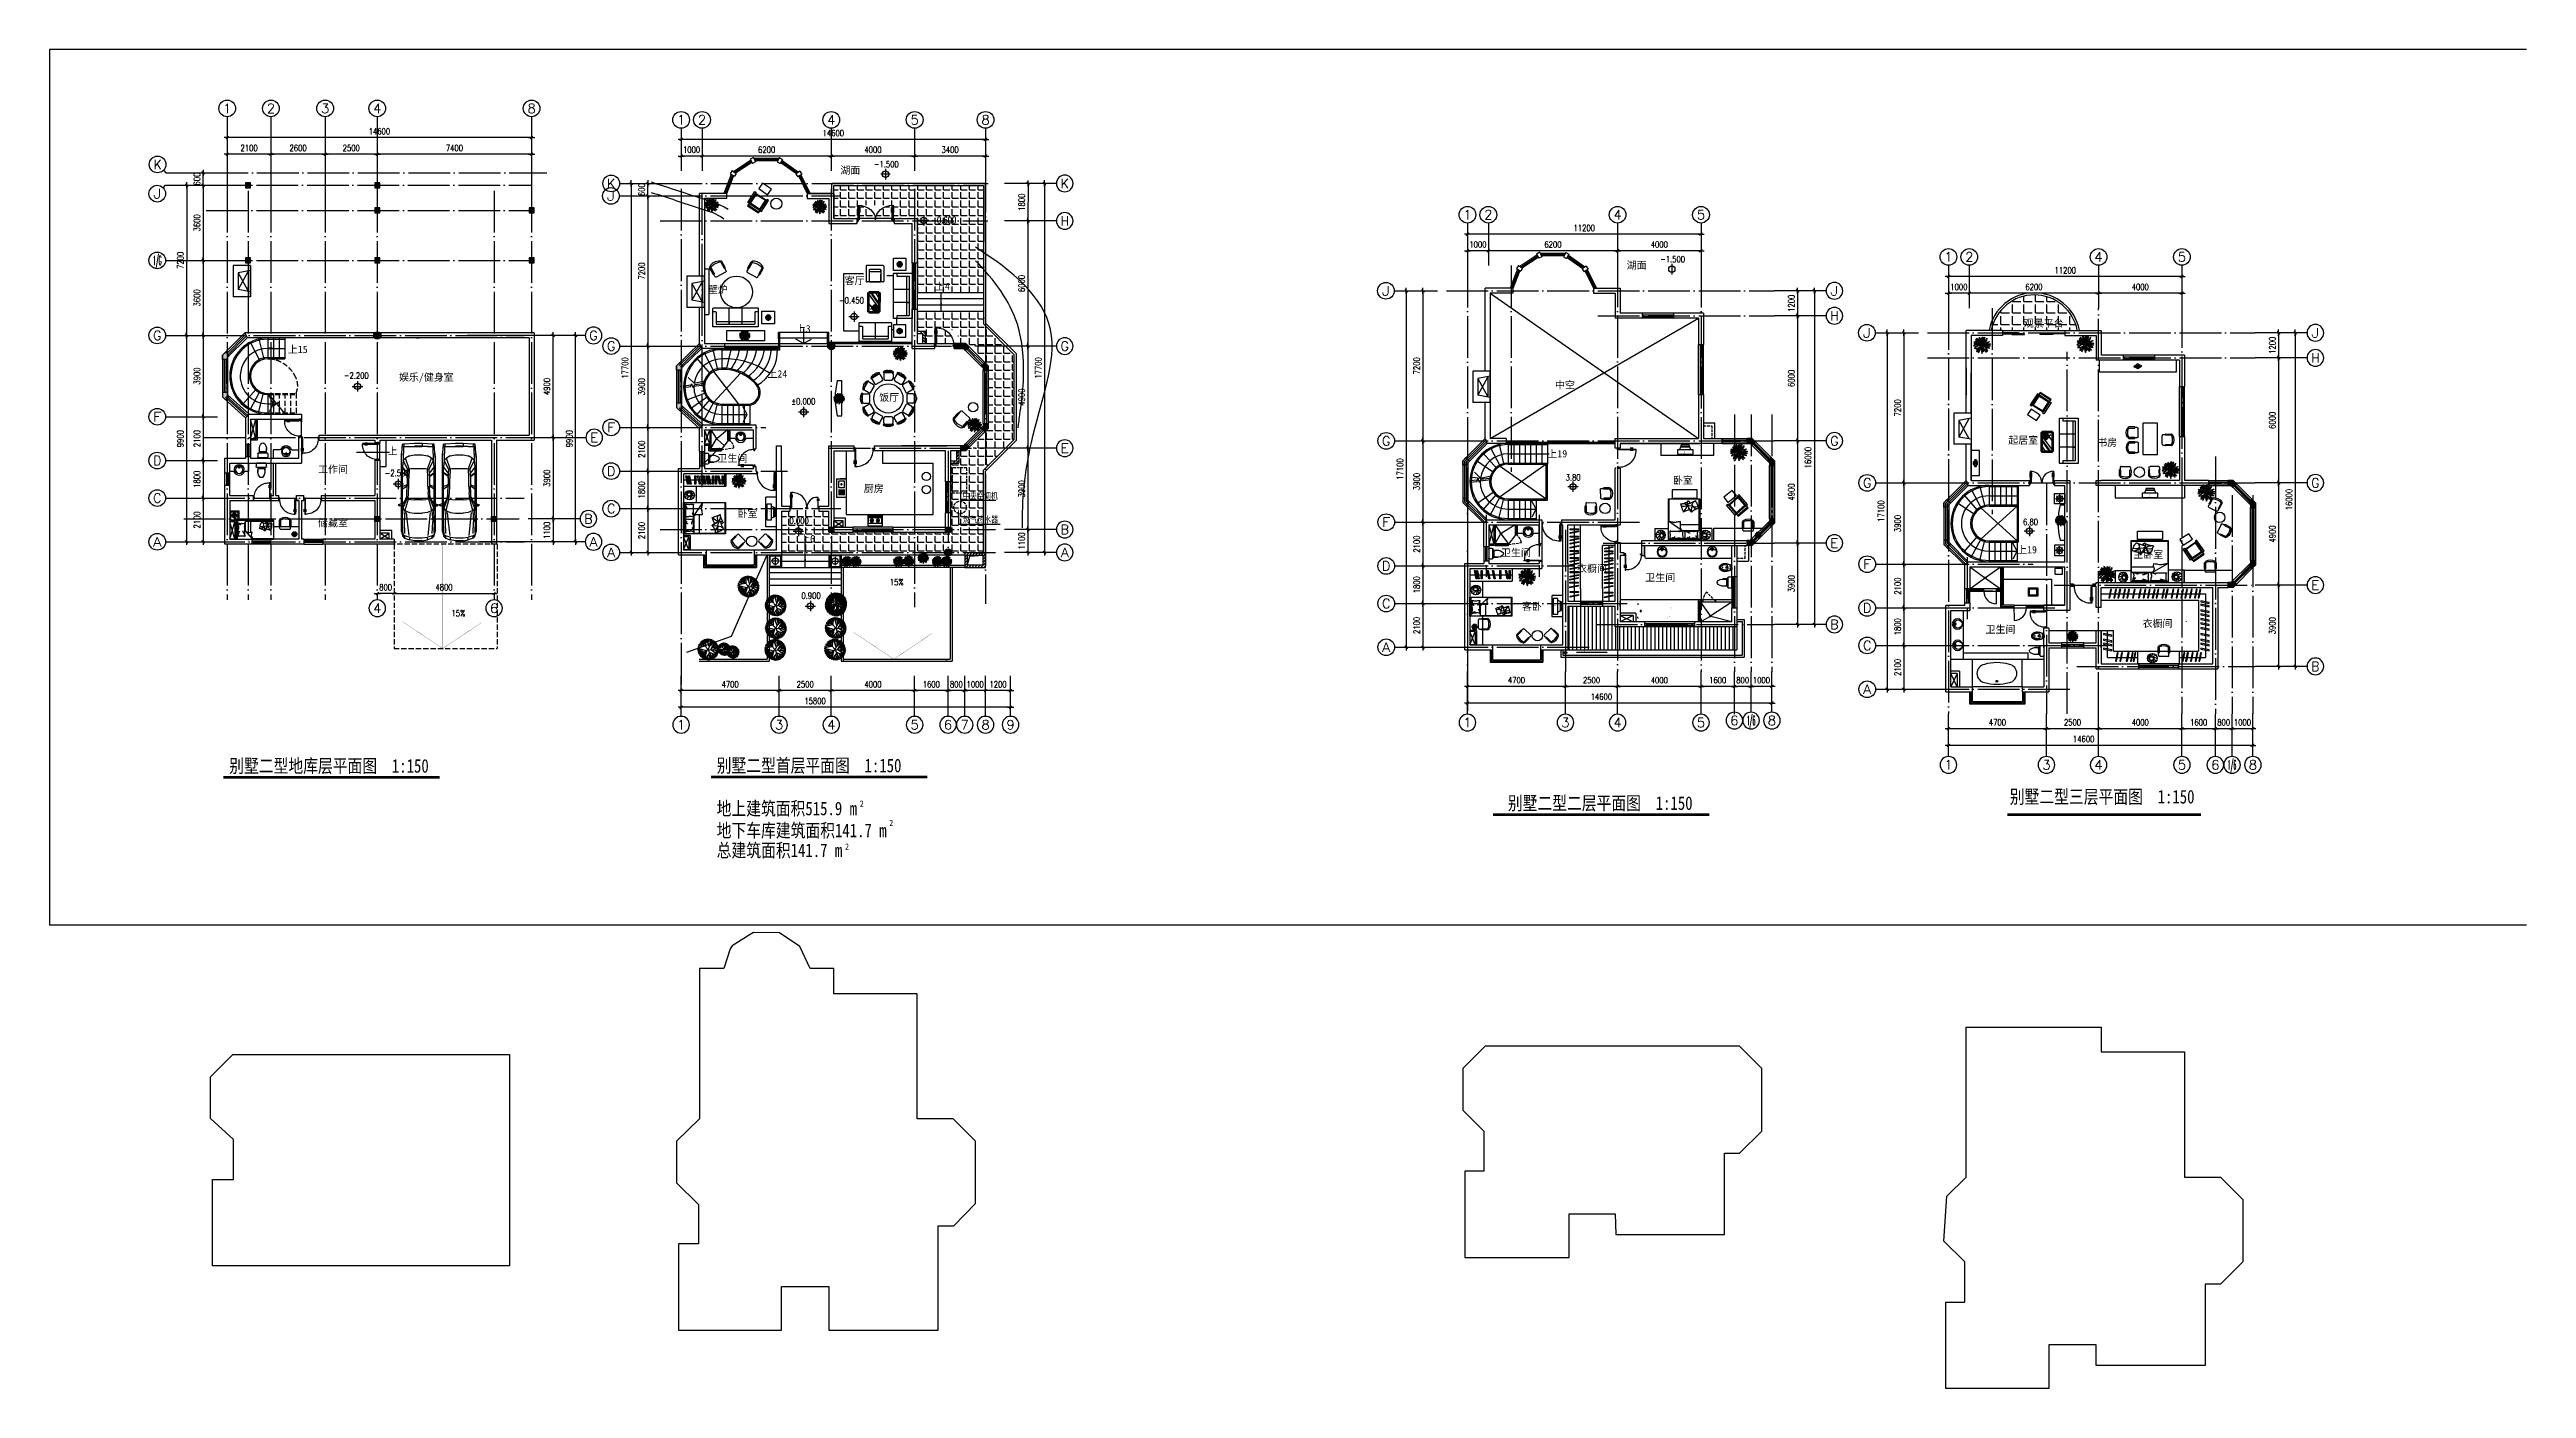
# Model space of a CAD drawing. Extents: x 68494 to 246694, y -171764 to -76879.
# Drawn here: x 68494 to 187294, y -171764 to -107538 of the extents above; entities that cross this region are included whole.
import ezdxf
from ezdxf.enums import TextEntityAlignment as Align

# ---------------------------------------------------------------- set-up
doc = ezdxf.new("R2010")
doc.units = 0
doc.header["$LTSCALE"] = 1000
doc.header["$MEASUREMENT"] = 0
for name, pattern in [('DASH', [0.35, 0.25, -0.1]), ('DOTE', [2.42, 2, -0.2, 0.02, -0.2]), ('HIDDEN', [7.5, 5, -2.5]), ('HIDDEN2', [0.1875, 0.125, -0.0625])]:
    doc.linetypes.add(name, pattern=pattern)
doc.layers.get('0').update_dxf_attribs({"linetype": 'CONTINUOUS'})
for name, color, linetype in [('111', 30, 'CONTINUOUS'), ('2', 2, 'CONTINUOUS'), ('AXIS', 3, 'CONTINUOUS'), ('AXIS_TEXT', 7, 'CONTINUOUS'), ('COLUMN', 7, 'CONTINUOUS'), ('DOOR', 2, 'CONTINUOUS'), ('DOTE', 1, 'DOTE'), ('Furn', 13, 'CONTINUOUS'), ('HATCH', 8, 'CONTINUOUS'), ('PUB_DIM', 3, 'CONTINUOUS'), ('PUB_TEXT', 7, 'CONTINUOUS'), ('SHEET', 1, 'CONTINUOUS'), ('STAIR', 2, 'CONTINUOUS'), ('TEXT', 7, 'CONTINUOUS'), ('Tile', 8, 'CONTINUOUS'), ('TOILET', 7, 'CONTINUOUS'), ('TOTHER', 7, 'CONTINUOUS'), ('WALL', 4, 'CONTINUOUS'), ('WINDOW', 51, 'CONTINUOUS'), ('WINDOW_TEXT', 7, 'CONTINUOUS'), ('XIAN', 30, 'CONTINUOUS'), ('卫浴', 30, 'CONTINUOUS'), ('卫浴厨具', 30, 'CONTINUOUS'), ('家具', 30, 'CONTINUOUS'), ('细部标注', 3, 'CONTINUOUS')]:
    doc.layers.add(name, color=color, linetype=linetype)
doc.styles.add('-楷体_GB2312', font='', dxfattribs={"width": 0.8})
doc.styles.add('COMPLEX', font='COMPLEX')
doc.styles.add('DIM_FONT', font='SIMPLEX', dxfattribs={"width": 0.8})
doc.styles.add('HZTXT', font='', dxfattribs={"width": 0.7, "height": 600})
doc.styles.add('SIMPLEX', font='SIMPLEX.SHX')
doc.styles.get("Standard").update_dxf_attribs({"font": ''})
doc.styles.get('-楷体_GB2312').set_extended_font_data('KaiTi_GB2312')
doc.styles.get('HZTXT').set_extended_font_data('FangSong_GB2312')
doc.styles.get('Standard').set_extended_font_data('KaiTi_GB2312')
doc.dimstyles.new('AXIS', dxfattribs={"dimtxt": 300, "dimasz": 1, "dimexe": 250, "dimexo": 300, "dimgap": 150, "dimtad": 1, "dimdec": 0, "dimzin": 0, "dimdsep": 46, "dimtxsty": 'DIM_FONT', "dimblk": '_DIMX', "dimblk1": 'DIMBK1', "dimblk2": 'DIMBK1', "dimcen": 1, "dimse1": 1, "dimse2": 1, "dimclrt": 7, "dimadec": 0, "dimazin": 0, "dimtfac": 1, "dimtdec": 0, "dimtix": 1, "dimtmove": 2, "dimatfit": 3, "dimldrblk": '_DIMX', "dimfxl": 1, "dimtvp": 1.5, "dimtolj": 1, "dimtzin": 0, "dimarcsym": 0})
pattern_1 = [(0, (0, 0), (0, 412.5), [300, -112.5]), (90, (0, 0), (-412.5, 3e-14), [300, -112.5])]

msp = doc.modelspace()

# ---------------------------------------------------------------- texts
at = {"layer": 'PUB_DIM', "style": 'DIM_FONT', "width": 0.8}
for s, p in [('-1.500', (108627.9, -113037.4)), ('-0.600', (111388.1, -115720.4)), ('-1.500', (146342.8, -117593.9)), ('-0.450', (106957.5, -119572)), ('-2.200', (83207.7, -123175.3)), ('%%p0.000', (104647.8, -124418.3)), ('-2.500', (85165.4, -127855.2)), ('3.80', (141569.1, -128065.8)), ('0.000', (104444.5, -130143.2)), ('6.80', (163509, -130196.5)), ('15%', (109126.3, -133085.5)), ('0.900', (105016.3, -133737)), ('15%', (88102.5, -134576))]:
    msp.add_text(s, height=300, dxfattribs=at).set_placement(p, align=Align.MIDDLE)
at = {"layer": 'PUB_TEXT', "style": '-楷体_GB2312', "width": 0.8}
for s, p in [('中央空调机', (112297.3, -129094.9, 220691.6)), ('燃气热水器', (112312.5, -130229.1, 220691.6))]:
    msp.add_text(s, height=300, dxfattribs=at).set_placement(p)
at = {"layer": 'TEXT', "width": 0.8}
for s, height, p in [('别墅二型地库层平面图  1:150', 650, (77112.1, -142223.6)), ('别墅二型首层平面图  1:150', 650, (100492, -142206.5)), ('地上建筑面积515.9 m', 650, (100489, -144268.2)), ('2', 300, (107351.8, -143860.4)), ('别墅二型二层平面图  1:150', 650, (138438.2, -144010.9)), ('别墅二型三层平面图  1:150', 650, (162512.2, -143702.9)), ('地下车库建筑面积141.7 m', 650, (100492, -145320.1)), ('2', 300, (108764.7, -144786.1)), ('总建筑面积141.7 m', 650, (100492, -146273.9)), ('2', 300, (106645.5, -145922.3))]:
    msp.add_text(s, height=height, dxfattribs=at).set_placement(p)
at = {"layer": 'WINDOW_TEXT'}
for s, p in [('湖面', (106423.4, -113500.3)), ('客厅', (106629.2, -118800.7)), ('上4', (110959, -119073.5)), ('湖面', (144138.3, -118056.8)), ('壁炉', (100073.5, -119226.1)), ('上3', (104285.2, -121104.6)), ('观景平台', (163183, -120841.7)), ('上15', (79923.2, -122096)), ('娱乐/健身室', (85254.5, -123427.8)), ('上24', (102923.5, -123272.5)), ('中空', (140700.4, -123804.2)), ('饭厅', (108287.3, -124399.1)), ('上', (84711.7, -126973.1)), ('卫生间', (100530.2, -127322.3)), ('上19', (140331.4, -127100.5)), ('起居室', (162439, -126451.7)), ('书房', (166712.4, -126565.1)), ('工作间', (81372.2, -127849.1)), ('卧室', (146356.3, -128375.7)), ('厨房', (107547.1, -128768.9)), ('储藏室', (81372.2, -130419.4)), ('卧室', (101490.3, -129966)), ('卫生间', (138110.1, -131844.7)), ('上19', (162861.9, -131705.7)), ('主卧室', (168436.6, -131932.6)), ('衣橱间', (141758.3, -132606.9)), ('卫生间', (145030, -133035.9)), ('客卧', (139112.5, -134423.6)), ('卫生间', (161352.3, -135529.1)), ('衣橱间', (168881.1, -135245))]:
    msp.add_text(s, height=350, dxfattribs=at).set_placement(p)
msp.add_text('上6', height=350, rotation=360, dxfattribs=at).set_placement((104489.7, -131173.9))

# ---------------------------------------------------------------- blocks, each defined once
blk = doc.blocks.new('_DIMX')
blk.add_line((-150, 0), (150, 0))
at = {"const_width": 50}
blk.add_lwpolyline([(-70, -70), (70, 70)], dxfattribs=at)
blk = doc.blocks.new('*D300')
at = {"color": 0, "linetype": 'ByBlock', "transparency": 16777216}
blk.add_line((81714, -112562), (79116, -112562), dxfattribs=at)
at = {"color": 0, "linetype": 'ByBlock', "transparency": 16777216, "rotation": 180}
blk.add_blockref('_DIMX', (79115, -112562), dxfattribs=at)
at = {"color": 0, "linetype": 'ByBlock', "transparency": 16777216}
blk.add_blockref('_DIMX', (81715, -112562), dxfattribs=at)
at = {"color": 7, "linetype": 'ByBlock', "transparency": 16777216, "insert": (80415, -112262), "char_height": 300, "attachment_point": 5, "style": 'DIM_FONT'}
blk.add_mtext('\\A1;2600', dxfattribs=at)
blk = doc.blocks.new('DIMBK1')
at = {"color": 0}
blk.add_line((-1, 0), (1, 0), dxfattribs=at)
blk.add_circle((0, 0), 0.25, dxfattribs=at)
blk = doc.blocks.new('*D299')
at = {"color": 0, "linetype": 'ByBlock', "transparency": 16777216}
blk.add_line((84214, -112562), (81716, -112562), dxfattribs=at)
at = {"color": 0, "linetype": 'ByBlock', "transparency": 16777216, "rotation": 180}
blk.add_blockref('_DIMX', (81715, -112562), dxfattribs=at)
at = {"color": 0, "linetype": 'ByBlock', "transparency": 16777216}
blk.add_blockref('_DIMX', (84215, -112562), dxfattribs=at)
at = {"color": 7, "linetype": 'ByBlock', "transparency": 16777216, "insert": (82965, -112262), "char_height": 300, "attachment_point": 5, "style": 'DIM_FONT'}
blk.add_mtext('\\A1;2500', dxfattribs=at)
blk = doc.blocks.new('*D298')
at = {"color": 0, "linetype": 'ByBlock', "transparency": 16777216}
blk.add_line((91614, -112562), (84216, -112562), dxfattribs=at)
at = {"color": 0, "linetype": 'ByBlock', "transparency": 16777216, "rotation": 180}
blk.add_blockref('_DIMX', (84215, -112562), dxfattribs=at)
at = {"color": 0, "linetype": 'ByBlock', "transparency": 16777216}
blk.add_blockref('_DIMX', (91615, -112562), dxfattribs=at)
at = {"color": 7, "linetype": 'ByBlock', "transparency": 16777216, "insert": (87915, -112262), "char_height": 300, "attachment_point": 5, "style": 'DIM_FONT'}
blk.add_mtext('\\A1;7400', dxfattribs=at)
blk = doc.blocks.new('*D297')
at = {"color": 0, "linetype": 'ByBlock', "transparency": 16777216}
blk.add_line((91614, -111762), (77016, -111762), dxfattribs=at)
for p, rotation in [((77015, -111762), 179.9999999999995), ((91615, -111762), 359.9999999999996)]:
    blk.add_blockref('_DIMX', p, dxfattribs=dict(at, rotation=rotation))
at = {"color": 7, "linetype": 'ByBlock', "transparency": 16777216, "insert": (84315, -111462), "char_height": 300, "attachment_point": 5, "style": 'DIM_FONT'}
blk.add_mtext('\\A1;14600', dxfattribs=at)
blk = doc.blocks.new('*D296')
at = {"color": 0, "linetype": 'ByBlock', "transparency": 16777216}
blk.add_line((79114, -112562), (77016, -112562), dxfattribs=at)
at = {"color": 0, "linetype": 'ByBlock', "transparency": 16777216, "rotation": 180}
blk.add_blockref('_DIMX', (77015, -112562), dxfattribs=at)
at = {"color": 0, "linetype": 'ByBlock', "transparency": 16777216}
blk.add_blockref('_DIMX', (79115, -112562), dxfattribs=at)
at = {"color": 7, "linetype": 'ByBlock', "transparency": 16777216, "insert": (78065, -112262), "char_height": 300, "attachment_point": 5, "style": 'DIM_FONT'}
blk.add_mtext('\\A1;2100', dxfattribs=at)
blk = doc.blocks.new('*D295')
at = {"color": 0, "linetype": 'ByBlock', "transparency": 16777216}
blk.add_line((75863, -121253), (75863, -125151), dxfattribs=at)
for p, rotation in [((75863, -121252), 90), ((75863, -125152), 270)]:
    blk.add_blockref('_DIMX', p, dxfattribs=dict(at, rotation=rotation))
at = {"color": 7, "linetype": 'ByBlock', "transparency": 16777216, "insert": (75563, -123202), "char_height": 300, "attachment_point": 5, "rotation": 90, "style": 'DIM_FONT'}
blk.add_mtext('\\A1;3900', dxfattribs=at)
blk = doc.blocks.new('*D294')
at = {"color": 0, "linetype": 'ByBlock', "transparency": 16777216}
blk.add_line((75063, -121253), (75063, -131151), dxfattribs=at)
for p, rotation in [((75063, -121252), 90), ((75063, -131152), 270)]:
    blk.add_blockref('_DIMX', p, dxfattribs=dict(at, rotation=rotation))
at = {"color": 7, "linetype": 'ByBlock', "transparency": 16777216, "insert": (74763, -126202), "char_height": 300, "attachment_point": 5, "rotation": 90, "style": 'DIM_FONT'}
blk.add_mtext('\\A1;9900', dxfattribs=at)
blk = doc.blocks.new('M_E33IEP')
for p, q in [((44, -21), (44, 20)), ((44, 20), (194, 20)), ((135, 135), (135, 20)), ((194, 20), (194, -21)), ((194, -21), (44, -21)), ((135, -21), (135, -144))]:
    blk.add_line(p, q)
for centre, radius in [((248, -5), 246), ((106, 56), 26.7), ((105, -55), 26.7)]:
    blk.add_circle(centre, radius)
blk.add_arc((274, -5), 197, 225.25267, 134.74733)
at = {"style": 'DIM_FONT', "width": 0.8, "flags": 9}
for tag in ['XSIZE', 'YSIZE']:
    blk.add_attdef(tag, (0, 0), '', height=0.5, dxfattribs=at)
at = {"width": 0.8, "flags": 9}
for tag in ['YSIZE', 'XSIZE']:
    blk.add_attdef(tag, (2, -251), '', height=150, dxfattribs=at)
blk = doc.blocks.new('M_E24TTP')
at = {"layer": 'TOILET', "color": 7}
for p, q in [((-250, 30), (-250, 170)), ((-220, 200), (220, 200)), ((220, 0), (-220, 0)), ((-170, 200), (-170, 430)), ((-140, 260), (140, 260)), ((170, 200), (170, 430)), ((250, 170), (250, 30))]:
    blk.add_line(p, q, dxfattribs=at)
for centre, radius, start, end in [((-220, 170), 30, 90, 180), ((-220, 30), 30, 180, 270), ((227, 413), 398, 143.36186, 202.54952), ((0, 590), 110, 33.45086, 146.54914), ((-227, 413), 398, 337.45048, 36.63814), ((220, 170), 30, 0, 90), ((220, 30), 30, 270, 0)]:
    blk.add_arc(centre, radius, start, end, dxfattribs=at)
at = {"style": 'DIM_FONT', "width": 0.8, "flags": 9}
for tag in ['XSIZE', 'YSIZE']:
    blk.add_attdef(tag, (0, 0), '', height=0.5, dxfattribs=at)
blk = doc.blocks.new('_WBLK')
for p, q in [((-0.5, 0.5), (0.5, 0.5)), ((0.5, 0.167), (-0.5, 0.167)), ((0.5, -0.167), (-0.5, -0.167)), ((-0.5, -0.5), (0.5, -0.5))]:
    blk.add_line(p, q)
at = {"layer": 'WINDOW_TEXT', "style": 'SIMPLEX', "flags": 9}
blk.add_attdef('A', text='', height=1, dxfattribs=at).set_placement((0, 1.5), align=Align.MIDDLE)
blk = doc.blocks.new('M_A23MCU')
for p, q in [((-0.5, 0), (-0.5, 0.08)), ((-0.5, 0.08), (-0.45, 0.08)), ((-0.49, 0.78), (-0.49, 0.62)), ((-0.45, 0.08), (-0.45, 0.91)), ((-0.45, 0.91), (-0.41, 0.91)), ((-0.41, 0.08), (-0.45, 0.08)), ((-0.45, 0.08), (-0.45, 0.04)), ((-0.45, 0.04), (-0.41, 0.04)), ((-0.41, 0.91), (-0.41, 0.08)), ((-0.41, 0.04), (-0.41, 0)), ((-0.38, 0.78), (-0.38, 0.62)), ((0.41, 0.04), (0.41, 0)), ((0.45, 0.04), (0.41, 0.04)), ((0.45, 0.08), (0.45, 0.04)), ((0.49, 0.08), (0.45, 0.08)), ((0.49, 0), (0.49, 0.08)), ((-0.41, 0), (-0.5, 0)), ((-0.5, 0), (-0.5, 0)), ((0.41, 0), (0.49, 0)), ((0.49, 0), (0.49, 0))]:
    blk.add_line(p, q)
blk.add_arc((-0.37, 0.08), 0.825, 359.9283, 92.866)
blk = doc.blocks.new('*D293')
at = {"color": 0, "linetype": 'ByBlock', "transparency": 16777216}
blk.add_line((75863, -125153), (75863, -127251), dxfattribs=at)
for p, rotation in [((75863, -125152), 90), ((75863, -127252), 270)]:
    blk.add_blockref('_DIMX', p, dxfattribs=dict(at, rotation=rotation))
at = {"color": 7, "linetype": 'ByBlock', "transparency": 16777216, "insert": (75563, -126202), "char_height": 300, "attachment_point": 5, "rotation": 90, "style": 'DIM_FONT'}
blk.add_mtext('\\A1;2100', dxfattribs=at)
blk = doc.blocks.new('*D292')
at = {"color": 0, "linetype": 'ByBlock', "transparency": 16777216}
blk.add_line((75863, -129053), (75863, -131151), dxfattribs=at)
for p, rotation in [((75863, -129052), 90), ((75863, -131152), 270)]:
    blk.add_blockref('_DIMX', p, dxfattribs=dict(at, rotation=rotation))
at = {"color": 7, "linetype": 'ByBlock', "transparency": 16777216, "insert": (75563, -130102), "char_height": 300, "attachment_point": 5, "rotation": 90, "style": 'DIM_FONT'}
blk.add_mtext('\\A1;2100', dxfattribs=at)
blk = doc.blocks.new('*D291')
at = {"color": 0, "linetype": 'ByBlock', "transparency": 16777216}
blk.add_line((75863, -127253), (75863, -129051), dxfattribs=at)
for p, rotation in [((75863, -127252), 90), ((75863, -129052), 270)]:
    blk.add_blockref('_DIMX', p, dxfattribs=dict(at, rotation=rotation))
at = {"color": 7, "linetype": 'ByBlock', "transparency": 16777216, "insert": (75563, -128152), "char_height": 300, "attachment_point": 5, "rotation": 90, "style": 'DIM_FONT'}
blk.add_mtext('\\A1;1800', dxfattribs=at)
blk = doc.blocks.new('M_F33')
for p, q in [((-2082, 701), (-2108, 193)), ((-2108, 193), (-1980, 193)), ((-2108, 193), (-2108, -163)), ((-2070, 777), (-2082, 701)), ((-1942, 701), (-2082, 701)), ((-1434, 828), (-2070, 777)), ((-1955, 777), (-2070, 777)), ((-1980, 193), (-1955, 701)), ((-1980, 193), (-1980, -163)), ((-1968, 447), (-1955, 447)), ((-1955, 447), (-1968, 193)), ((-1968, -163), (-1968, 193)), ((-1955, 777), (-1955, 701)), ((-1942, 727), (-1955, 765)), ((-1955, 447), (-1942, 701)), ((-1294, 740), (-1942, 727)), ((-1942, 701), (-1942, 727)), ((-1624, 817), (-1625, 817)), ((-1523, 828), (-1624, 817)), ((-1561, 193), (-1523, 447)), ((-1561, -163), (-1561, 193)), ((-1523, 828), (805, 828)), ((-1409, 638), (-1523, 447)), ((-1409, 638), (-1294, 740)), ((-887, 460), (-1409, 638)), ((-989, 777), (-1294, 740)), ((-861, 523), (-1294, 740)), ((-1078, 828), (-989, 777)), ((-989, 777), (-684, 534)), ((842, 777), (-989, 777)), ((-912, 193), (-900, 370)), ((-912, -163), (-912, 193)), ((-900, 370), (-887, 460)), ((-861, 523), (-887, 460)), ((-442, 472), (-887, 460)), ((-861, 523), (-442, 548)), ((-556, 543), (-722, 777)), ((-531, 543), (-687, 777)), ((-656, 536), (-556, 543)), ((-556, 543), (-531, 543)), ((-531, 543), (-442, 548)), ((-442, 548), (-60, 548)), ((-60, 472), (-442, 472)), ((-124, 548), (-48, 777)), ((76, 777), (-60, 548)), ((257, 562), (-60, 548)), ((-60, 472), (257, 485)), ((76, 777), (79, 828)), ((537, 574), (257, 562)), ((448, 571), (257, 562)), ((562, 511), (257, 485)), ((448, 571), (842, 777)), ((537, 574), (448, 571)), ((995, 752), (537, 574)), ((537, 574), (562, 511)), ((1110, 663), (562, 511)), ((562, 511), (575, 370)), ((588, 193), (575, 370)), ((588, 193), (588, -163)), ((802, 888), (833, 982)), ((807, 802), (802, 888)), ((839, 778), (807, 802)), ((833, 982), (884, 934)), ((842, 777), (870, 820)), ((870, 820), (842, 776)), ((843, 777), (995, 752)), ((872, 776), (843, 777)), ((884, 934), (870, 820)), ((885, 820), (870, 820)), ((885, 820), (872, 776)), ((885, 820), (884, 934)), ((884, 828), (2114, 828)), ((995, 752), (1122, 828)), ((1631, 777), (995, 752)), ((995, 752), (1110, 663)), ((1110, 663), (1643, 701)), ((1110, 663), (1198, 447)), ((1198, 447), (1237, 193)), ((1200, 586), (2307, 468)), ((1237, -163), (1237, 193)), ((1631, 777), (2165, 752)), ((2216, 676), (1643, 701)), ((2088, 828), (2376, 740)), ((2141, 812), (2088, 828)), ((2114, 828), (2141, 812)), ((2376, 740), (2141, 812)), ((2376, 740), (2267, 752)), ((2317, 676), (2267, 752)), ((2427, 676), (2317, 676)), ((2317, 676), (2394, 447)), ((2427, 676), (2376, 740)), ((2516, 447), (2394, 447)), ((2419, 193), (2394, 447)), ((2419, -163), (2419, 193)), ((2427, 676), (2516, 447)), ((2567, 193), (2516, 447)), ((2567, 193), (2567, -163)), ((-2108, -163), (-2082, -672)), ((-2082, -672), (-2070, -748)), ((-1942, -672), (-2082, -672)), ((-1434, -799), (-2070, -748)), ((-1955, -748), (-2070, -748)), ((-1955, -672), (-1981, -163)), ((-1955, -418), (-1968, -163)), ((-1968, -418), (-1955, -418)), ((-1942, -672), (-1955, -418)), ((-1955, -672), (-1955, -748)), ((-1955, -736), (-1942, -697)), ((-1942, -672), (-1942, -697)), ((-1942, -697), (-1294, -710)), ((-1523, -799), (-1624, -788)), ((-1523, -799), (-1623, -788)), ((-1523, -418), (-1561, -163)), ((-1523, -418), (-1409, -608)), ((805, -799), (-1523, -799)), ((-887, -430), (-1409, -608)), ((-1294, -710), (-1409, -608)), ((-861, -494), (-1294, -710)), ((-1294, -710), (-989, -748)), ((-1078, -799), (-989, -748)), ((-684, -505), (-989, -748)), ((842, -748), (-989, -748)), ((-900, -341), (-912, -163)), ((-887, -430), (-900, -341)), ((-861, -494), (-887, -430)), ((-887, -430), (-442, -443)), ((-442, -519), (-861, -494)), ((-556, -514), (-722, -748)), ((-531, -514), (-687, -748)), ((-664, -506), (-556, -514)), ((-531, -514), (-556, -514)), ((-531, -514), (-442, -519)), ((-60, -443), (-442, -443)), ((-442, -519), (-60, -519)), ((-124, -519), (-48, -748)), ((257, -456), (-60, -443)), ((257, -532), (-60, -519)), ((-60, -519), (76, -748)), ((76, -748), (79, -799)), ((562, -481), (257, -456)), ((448, -542), (257, -532)), ((537, -545), (257, -532)), ((448, -542), (842, -748)), ((537, -545), (448, -542)), ((537, -545), (562, -481)), ((537, -545), (995, -723)), ((562, -481), (575, -341)), ((562, -481), (1110, -634)), ((575, -341), (588, -163)), ((807, -772), (802, -858)), ((802, -858), (833, -953)), ((840, -749), (807, -772)), ((884, -905), (833, -953)), ((842, -747), (870, -791)), ((842, -748), (870, -791)), ((995, -723), (843, -748)), ((843, -748), (872, -747)), ((884, -905), (870, -791)), ((870, -791), (885, -791)), ((885, -791), (872, -747)), ((885, -791), (884, -905)), ((2114, -799), (884, -799)), ((1110, -634), (995, -723)), ((1122, -799), (995, -723)), ((1631, -748), (995, -723)), ((1110, -634), (1198, -418)), ((1110, -634), (1643, -672)), ((1198, -418), (1237, -163)), ((1660, -504), (1204, -557)), ((2165, -723), (1631, -748)), ((1643, -672), (2216, -646)), ((2311, -429), (1660, -504)), ((2376, -710), (2088, -799)), ((2165, -723), (2267, -723)), ((2317, -646), (2267, -723)), ((2267, -723), (2376, -710)), ((2394, -418), (2317, -646)), ((2317, -646), (2427, -646)), ((2376, -710), (2427, -646)), ((2394, -418), (2419, -163)), ((2394, -418), (2516, -418)), ((2427, -646), (2516, -418)), ((2567, -163), (2516, -418))]:
    blk.add_line(p, q)
at = {"width": 0.8, "flags": 9}
for tag in ['XSIZE', 'YSIZE']:
    blk.add_attdef(tag, (0, 0), '', height=0.5, dxfattribs=at)
blk = doc.blocks.new('M_C55HKH')
for p, q in [((0, -52), (900, -52)), ((26, -509), (26, -1968)), ((503, -489), (46, -489)), ((46, -761), (564, -761)), ((503, -489), (872, -858)), ((872, -1968), (872, -858)), ((46, -1988), (852, -1988)), ((163, -1664), (89, -1649)), ((146, -1456), (100, -1409)), ((211, -1478), (146, -1456)), ((154, -1766), (147, -1841)), ((196, -1718), (154, -1766)), ((249, -1682), (175, -1667)), ((249, -1682), (196, -1718)), ((278, -1459), (211, -1478)), ((219, -1643), (211, -1652)), ((251, -1606), (219, -1643)), ((266, -1787), (243, -1892)), ((249, -1682), (286, -1639)), ((249, -1682), (266, -1787)), ((292, -1700), (249, -1682)), ((278, -1459), (251, -1606)), ((278, -1459), (305, -1407)), ((278, -1459), (357, -1410)), ((317, -1498), (278, -1459)), ((286, -1639), (333, -1628)), ((391, -1769), (292, -1700)), ((299, -1273), (295, -1270)), ((307, -1352), (299, -1273)), ((305, -1407), (307, -1352)), ((412, -1527), (317, -1498)), ((333, -1628), (405, -1618)), ((357, -1410), (393, -1337)), ((469, -1839), (391, -1769)), ((393, -1337), (392, -1318)), ((495, -1523), (412, -1527))]:
    blk.add_line(p, q)
blk.add_lwpolyline([(0, -2000), (0, 0), (900, 0), (900, -2000)], close=True)
for points in [[(135, -134, -0.2633679), (107, -115, -0.494818), (116, -96, -0.0492247), (134, -94, -0.0368308), (158, -96, -0.0318927), (196, -104, 0.035782), (230, -111, 0.0329413), (319, -117, 0.0265645), (430, -111, 0.0179054), (468, -106, -0.0333975), (488, -104, -0.0320396), (525, -104, 0.018442), (590, -107, 0.0108373), (654, -107, 0.0146239), (702, -104, 0.1112494), (725, -96, -0.1537083), (742, -92, -0.0764444), (749, -94, -0.2155123), (751, -96, -0.5858582), (748, -99, 0.3634893), (744, -102, 0.1917163), (743, -113, -0.1296753), (745, -130, -0.0173502), (742, -147, 0.0193256), (740, -162, 0.0188175), (733, -230, 0.0218281), (732, -289, 0.0062042), (734, -323, 0.0019631), (740, -430, 0.0283408), (744, -466, -0.1170135), (744, -475, -0.36606), (742, -476, -0.0397304), (728, -473, -0.0483088), (715, -468, 0.0629807), (704, -464, 0.0405796), (681, -461, 0.0143451), (614, -458, 0.0054844), (488, -459, 0.0071527), (392, -462, 0.0087616), (350, -465, -0.0081531), (304, -468, -0.06251), (247, -463, 0.0786693), (201, -461, 0.0478251), (179, -466, -0.034494), (148, -473, -0.0235714), (123, -476, -0.5102285), (122, -475), (129, -445), (150, -363, 0.0730409), (152, -343, 0.0233051), (146, -282, 0.0182989), (142, -259, -0.0109699), (135, -221, -0.0422812), (132, -187, -0.0272005), (135, -133)], [(133, -150, -0.0536899), (148, -163, -0.0703117), (156, -175, -0.0154482), (159, -183, -0.0132436), (163, -194, -0.0821267), (166, -212, -0.0641637), (163, -235)], [(135, -134, -0.0773794), (170, -159, -0.0773794), (195, -194, -0.0475255), (205, -218, -0.0475255), (210, -244)], [(225, -460, 0.0097295), (253, -451, 0.0097295), (280, -441, 0.0079705), (301, -432, 0.0079705), (323, -423)], [(695, -462, 0.0161078), (656, -436, 0.0245988), (629, -421, 0.0094772), (580, -397, 0.0159373), (550, -385, 0.0725209), (534, -381, 0.0333393), (498, -381)], [(503, -489, -0.0852718), (566, -599, -0.1240445), (575, -686), (562, -782), (563, -854)], [(609, -107, 0.0278422), (585, -118, 0.048685), (573, -126, 0.0236665), (545, -150, 0.0312234), (526, -171, 0.046801), (521, -179, 0.0231908), (513, -196)], [(563, -854, -0.0273622), (602, -838, -0.0408343), (629, -830, -0.0384412), (717, -821, -0.0765279), (761, -826, -0.1036487), (788, -840, 0.0933979), (818, -857, 0.0727268), (841, -861, 0.0523149), (872, -858)], [(691, -102, 0.0881531), (656, -105, 0.0881531), (625, -120, 0.0775471), (604, -142, 0.0775471), (590, -169)], [(400, -1581, 0.0256264), (402, -1591, 0.0108003), (426, -1697, 0.0045599), (445, -1769, 0.0112502), (454, -1797, 0.069394), (462, -1813, -0.0797563), (468, -1827, -0.1063995), (469, -1839, -0.3286421), (466, -1842, -0.2995468), (461, -1840, 0.1899166), (454, -1835, 0.0335175), (446, -1833, 0.0756271), (442, -1833, 0.0534886), (436, -1835, 0.0178379), (418, -1843, 0.0383936), (397, -1855, -0.0595291), (384, -1862, -0.0359426), (362, -1869, -0.011245), (291, -1884, -0.0062027), (259, -1889, 0.0107832), (241, -1893, 0.0194848), (230, -1895, 0.0050616), (188, -1908, 0.1013919), (167, -1919, -0.223768), (156, -1922, -0.2555795), (153, -1920, -0.0815627), (150, -1907, -0.0718052), (151, -1893, 0.0699853), (152, -1879, 0.0354599), (145, -1831, 0.0294323), (130, -1774, 0.0015539), (121, -1746, -0.00152), (112, -1718, -0.0047351), (102, -1689, 0.0038205), (91, -1653, 0.2960011), (66, -1634, -0.6497743), (61, -1616, -0.0231899), (65, -1613, 0.0288001), (68, -1610, 0.0057267), (73, -1605, -0.0043581), (80, -1599, -0.027528), (94, -1586, -0.0462142), (104, -1580, -0.1941211), (117, -1579, 0.1337189), (137, -1580, 0.0057791), (155, -1575, 0.0088818)]]:
    blk.add_lwpolyline(points, format="xyb")
blk.add_lwpolyline([(345, -1251, 0.1013919), (366, -1238, -0.223768), (377, -1234, -0.2555795), (380, -1236, -0.0815627), (384, -1249, -0.0718052), (384, -1263, 0.0699853), (384, -1277, 0.0354599), (394, -1324, 0.0294323), (414, -1380, 0.0015539), (425, -1407, -0.00152), (437, -1434, -0.0047351), (448, -1462, 0.0038205), (462, -1497, 0.2960011), (488, -1515, -0.6497743), (495, -1532, -0.0231899), (491, -1536, 0.0288001), (488, -1539, 0.0057267), (484, -1544, -0.0043581), (478, -1551, -0.027528), (464, -1564, -0.0462142), (455, -1571, -0.1941211), (442, -1573, 0.1337189), (422, -1574, 0.011505), (387, -1586, 0.0088818), (343, -1604, 0.0124257), (286, -1629, -0.0336124), (264, -1637), (218, -1652), (182, -1663, 0.2243411), (170, -1674, -0.7227715), (163, -1673, -0.103513), (163, -1670, 0.0534647), (163, -1664, 0.0301093), (161, -1646, -0.0314365), (159, -1628, -0.05324), (160, -1616, 0.0551795), (161, -1604, 0.056271), (157, -1583, 0.0108003), (124, -1480, 0.0045599), (100, -1409, 0.0112502), (89, -1381, 0.069394), (80, -1366, -0.0797563), (73, -1353, -0.1063995), (71, -1341, -0.3286421), (74, -1338, -0.2995468), (79, -1340, 0.1899166), (86, -1344, 0.0335175), (94, -1345, 0.0756271), (98, -1345, 0.0534886), (104, -1343, 0.0178379), (122, -1333, 0.0383936), (141, -1319, -0.0595291), (154, -1311, -0.0359426), (175, -1303, -0.011245), (245, -1283, -0.0062027), (276, -1275, 0.0107832), (295, -1270, 0.0194848), (305, -1266, 0.0050616)], format="xyb", close=True)
for centre, start, end in [((46, -509), 90, 180), ((46, -741), 180, 270), ((46, -1968), 180, 270), ((852, -1968), 270, 0)]:
    blk.add_arc(centre, 20, start, end)
at = {"style": 'DIM_FONT', "width": 0.8, "flags": 9}
for tag in ['XSIZE', 'YSIZE']:
    blk.add_attdef(tag, (0, 0), '', height=0.5, dxfattribs=at)
blk = doc.blocks.new('M_C32CXI')
for p, q in [((-188, 275), (87, 275)), ((87, 225), (-188, 225)), ((212, 250), (112, 250)), ((262, 200), (262, -200)), ((-188, -225), (87, -225)), ((87, -275), (-188, -275)), ((212, -250), (112, -250))]:
    blk.add_line(p, q)
for centre, radius, start, end in [((111, 0), 426, 148.10921, 211.89079), ((-227, 210), 28.1, 338.76069, 148.10921), ((314, 0), 552, 158.76069, 201.23931), ((-188, 250), 25, 90, 270), ((87, 250), 25, 270, 90), ((212, 200), 50, 0, 90), ((-227, -210), 28.1, 211.89079, 21.23931), ((-188, -250), 25, 90, 270), ((87, -250), 25, 270, 90), ((212, -200), 50, 270, 0)]:
    blk.add_arc(centre, radius, start, end)
at = {"width": 0.8, "flags": 9}
for tag in ['XSIZE', 'YSIZE']:
    blk.add_attdef(tag, (0, 0), '', height=0.5, dxfattribs=at)
blk = doc.blocks.new('*D289')
at = {"color": 0, "linetype": 'ByBlock', "transparency": 16777216}
blk.add_line((92646, -126153), (92646, -130051), dxfattribs=at)
for p, rotation in [((92646, -126152), 90), ((92646, -130052), 270)]:
    blk.add_blockref('_DIMX', p, dxfattribs=dict(at, rotation=rotation))
at = {"color": 7, "linetype": 'ByBlock', "transparency": 16777216, "insert": (92346, -128102), "char_height": 300, "attachment_point": 5, "rotation": 90, "style": 'DIM_FONT'}
blk.add_mtext('\\A1;3900', dxfattribs=at)
blk = doc.blocks.new('*D288')
at = {"color": 0, "linetype": 'ByBlock', "transparency": 16777216}
blk.add_line((109986, -138287), (105988, -138287), dxfattribs=at)
at = {"color": 0, "linetype": 'ByBlock', "transparency": 16777216, "rotation": 180.0000000000007}
blk.add_blockref('_DIMX', (105987, -138287), dxfattribs=at)
at = {"color": 0, "linetype": 'ByBlock', "transparency": 16777216}
blk.add_blockref('_DIMX', (109987, -138287), dxfattribs=at)
at = {"color": 7, "linetype": 'ByBlock', "transparency": 16777216, "insert": (107987, -137987), "char_height": 300, "attachment_point": 5, "style": 'DIM_FONT'}
blk.add_mtext('\\A1;4000', dxfattribs=at)
blk = doc.blocks.new('*D287')
at = {"color": 0, "linetype": 'ByBlock', "transparency": 16777216}
blk.add_line((114586, -139086), (98788, -139086), dxfattribs=at)
at = {"color": 0, "linetype": 'ByBlock', "transparency": 16777216, "rotation": 180.0000000000004}
blk.add_blockref('_DIMX', (98787, -139086), dxfattribs=at)
at = {"color": 0, "linetype": 'ByBlock', "transparency": 16777216}
blk.add_blockref('_DIMX', (114587, -139086), dxfattribs=at)
at = {"color": 7, "linetype": 'ByBlock', "transparency": 16777216, "insert": (105209, -138786), "char_height": 300, "attachment_point": 5, "style": 'DIM_FONT'}
blk.add_mtext('\\A1;15800', dxfattribs=at)
blk = doc.blocks.new('*D286')
at = {"color": 0, "linetype": 'ByBlock', "transparency": 16777216}
blk.add_line((105986, -112647), (99789, -112647), dxfattribs=at)
at = {"color": 0, "linetype": 'ByBlock', "transparency": 16777216, "rotation": 180}
blk.add_blockref('_DIMX', (99788, -112647), dxfattribs=at)
at = {"color": 0, "linetype": 'ByBlock', "transparency": 16777216}
blk.add_blockref('_DIMX', (105987, -112647), dxfattribs=at)
at = {"color": 7, "linetype": 'ByBlock', "transparency": 16777216, "insert": (102888, -112347), "char_height": 300, "attachment_point": 5, "style": 'DIM_FONT'}
blk.add_mtext('\\A1;6200', dxfattribs=at)
blk = doc.blocks.new('*D285')
at = {"color": 0, "linetype": 'ByBlock', "transparency": 16777216}
blk.add_line((113386, -111848), (98788, -111848), dxfattribs=at)
for p, rotation in [((98787, -111848), 179.9999999999995), ((113387, -111848), 359.9999999999996)]:
    blk.add_blockref('_DIMX', p, dxfattribs=dict(at, rotation=rotation))
at = {"color": 7, "linetype": 'ByBlock', "transparency": 16777216, "insert": (106087, -111548), "char_height": 300, "attachment_point": 5, "style": 'DIM_FONT'}
blk.add_mtext('\\A1;14600', dxfattribs=at)
blk = doc.blocks.new('_AXISO')
blk.add_circle((0, 0), 0.5)
at = {"layer": 'AXIS_TEXT', "style": 'COMPLEX', "width": 1.041667}
blk.add_attdef('A', text='', height=0.56, dxfattribs=at).set_placement((-0.25, -0.28), (0.25, -0.28), align=Align.FIT)
blk = doc.blocks.new('*D280')
at = {"color": 0, "linetype": 'ByBlock', "transparency": 16777216}
blk.add_line((97195, -127762), (97195, -129560), dxfattribs=at)
for p, rotation in [((97195, -127761), 90), ((97195, -129561), 270)]:
    blk.add_blockref('_DIMX', p, dxfattribs=dict(at, rotation=rotation))
at = {"color": 7, "linetype": 'ByBlock', "transparency": 16777216, "insert": (96895, -128661), "char_height": 300, "attachment_point": 5, "rotation": 90, "style": 'DIM_FONT'}
blk.add_mtext('\\A1;1800', dxfattribs=at)
blk = doc.blocks.new('*D279')
at = {"color": 0, "linetype": 'ByBlock', "transparency": 16777216}
blk.add_line((96395, -113963), (96395, -131660), dxfattribs=at)
for p, rotation in [((96395, -113962), 90), ((96395, -131661), 270)]:
    blk.add_blockref('_DIMX', p, dxfattribs=dict(at, rotation=rotation))
at = {"color": 7, "linetype": 'ByBlock', "transparency": 16777216, "insert": (96095, -122812), "char_height": 300, "attachment_point": 5, "rotation": 90, "style": 'DIM_FONT'}
blk.add_mtext('\\A1;17700', dxfattribs=at)
blk = doc.blocks.new('*D278')
at = {"color": 0, "linetype": 'ByBlock', "transparency": 16777216}
blk.add_line((103486, -138287), (98788, -138287), dxfattribs=at)
at = {"color": 0, "linetype": 'ByBlock', "transparency": 16777216, "rotation": 180}
blk.add_blockref('_DIMX', (98787, -138287), dxfattribs=at)
at = {"color": 0, "linetype": 'ByBlock', "transparency": 16777216}
blk.add_blockref('_DIMX', (103487, -138287), dxfattribs=at)
at = {"color": 7, "linetype": 'ByBlock', "transparency": 16777216, "insert": (101137, -137987), "char_height": 300, "attachment_point": 5, "style": 'DIM_FONT'}
blk.add_mtext('\\A1;4700', dxfattribs=at)
blk = doc.blocks.new('*D277')
at = {"color": 0, "linetype": 'ByBlock', "transparency": 16777216}
blk.add_line((105986, -138287), (103488, -138287), dxfattribs=at)
at = {"color": 0, "linetype": 'ByBlock', "transparency": 16777216, "rotation": 180}
blk.add_blockref('_DIMX', (103487, -138287), dxfattribs=at)
at = {"color": 0, "linetype": 'ByBlock', "transparency": 16777216}
blk.add_blockref('_DIMX', (105987, -138287), dxfattribs=at)
at = {"color": 7, "linetype": 'ByBlock', "transparency": 16777216, "insert": (104737, -137987), "char_height": 300, "attachment_point": 5, "style": 'DIM_FONT'}
blk.add_mtext('\\A1;2500', dxfattribs=at)
blk = doc.blocks.new('M_F12')
for p, q in [((3, -3), (-505, 29)), ((-372, 20), (-505, -19)), ((-449, -3), (-505, 4)), ((-407, 22), (-503, 44)), ((-399, 67), (-501, 57)), ((-416, 7), (-501, -67)), ((-419, 80), (-497, 87)), ((-316, 17), (-489, 122)), ((-420, 150), (-483, 142)), ((-293, 116), (-476, 165)), ((-366, 136), (-460, 205)), ((-251, 13), (-452, -229)), ((-158, 7), (-444, 238)), ((-435, 254), (-300, 215)), ((-339, 152), (-435, 254)), ((-47, 123), (-430, 262)), ((-369, 272), (-415, 286)), ((-322, 223), (-400, 306)), ((-350, 252), (-380, 330)), ((-324, 317), (-367, 344)), ((-300, 215), (-344, 368)), ((-116, 4), (-337, -380)), ((-316, 273), (-333, 377)), ((-200, 231), (-321, 388)), ((-217, 272), (-301, 404)), ((-173, 169), (-281, 418)), ((-230, 401), (-268, 426)), ((-100, 254), (-258, 432)), ((-188, 353), (-230, 448)), ((-157, 318), (-210, 458)), ((-160, 406), (-203, 461)), ((3, -3), (-187, 473)), ((-25, 291), (-150, 481)), ((-91, 392), (-119, 490)), ((-7, 239), (-97, 495)), ((-45, 438), (-80, 498)), ((-63, 162), (166, 478)), ((-42, 338), (-48, 502)), ((38, 410), (-32, 504)), ((3, -3), (406, 307)), ((55, 324), (19, 505)), ((84, 365), (44, 503)), ((65, 431), (77, 499)), ((70, 48), (192, 468)), ((74, 400), (125, 490)), ((87, 61), (509, -51)), ((93, 128), (390, 326)), ((112, 194), (171, 476)), ((112, 194), (316, 397)), ((154, 236), (234, 449)), ((164, 121), (490, 141)), ((192, 274), (382, 335)), ((192, 142), (392, 324)), ((193, 340), (281, 422)), ((202, 123), (510, 27)), ((206, 30), (511, 4)), ((250, 292), (349, 369)), ((251, 126), (449, 241)), ((286, 97), (502, 95)), ((293, 22), (510, 21)), ((304, 4), (507, -65)), ((331, 172), (426, 278)), ((338, 81), (510, 21)), ((356, 133), (472, 193)), ((368, 96), (497, 116)), ((396, 63), (506, 69)), ((402, 157), (459, 221)), ((433, 173), (482, 166)), ((441, 138), (487, 151)), ((-387, -61), (-499, -80)), ((-289, -32), (-497, -92)), ((-346, -49), (-491, -123)), ((-348, -104), (-482, -153)), ((-415, -129), (-469, -192)), ((-266, -173), (-445, -242)), ((-158, -70), (-441, -241)), ((-374, -215), (-432, -266)), ((-184, -114), (-420, -284)), ((-337, -224), (-414, -293)), ((-313, -285), (-402, -309)), ((-263, -252), (-384, -333)), ((-141, -223), (-328, -389)), ((-225, -110), (-320, -109)), ((-74, -158), (-320, -395)), ((-255, -375), (-303, -409)), ((-225, -304), (-276, -427)), ((-165, -340), (-259, -438)), ((3, -3), (-224, -458)), ((-193, -396), (-183, -476)), ((-114, -344), (-159, -485)), ((-141, -428), (-132, -493)), ((-117, -244), (-110, -498)), ((-101, -211), (-72, -506)), ((-55, -120), (73, -506)), ((13, -325), (-43, -509)), ((-12, -249), (101, -502)), ((-8, -392), (46, -509)), ((11, -432), (-4, -511)), ((3, -3), (352, -384)), ((121, -132), (109, -500)), ((118, -248), (185, -478)), ((143, -155), (505, -79)), ((149, -356), (149, -490)), ((171, -186), (456, -234)), ((191, -208), (219, -463)), ((200, -294), (276, -432)), ((208, -363), (266, -438)), ((220, -240), (441, -261)), ((257, -131), (468, -208)), ((272, -245), (396, -326)), ((278, -303), (279, -430)), ((279, -361), (302, -414)), ((289, -206), (463, -220)), ((308, -336), (318, -402)), ((331, -283), (375, -349)), ((390, -103), (491, -144))]:
    blk.add_line(p, q)
at = {"width": 0.8, "flags": 9}
for tag, p in [('YSIZE', (-6, 0)), ('XSIZE', (-6, 0)), ('YSIZE', (3, 0)), ('XSIZE', (0, -6))]:
    blk.add_attdef(tag, p, '', height=0.2, dxfattribs=at)
blk = doc.blocks.new('M_C54TQD')
for p, q in [((0, -52), (1500, -52)), ((26, -509), (26, -1968)), ((853, -489), (46, -489)), ((46, -761), (915, -761)), ((853, -489), (1472, -916)), ((1472, -1968), (1472, -916)), ((90, -1638), (87, -1645)), ((188, -1621), (90, -1638)), ((161, -1514), (137, -1518)), ((255, -1552), (161, -1514)), ((257, -1618), (188, -1621)), ((324, -1645), (255, -1552)), ((324, -1645), (257, -1618)), ((335, -1810), (281, -1873)), ((369, -1593), (324, -1645)), ((324, -1645), (510, -1664)), ((324, -1645), (355, -1728)), ((355, -1728), (335, -1810)), ((395, -1471), (369, -1593)), ((381, -1368), (395, -1471)), ((528, -1559), (509, -1470)), ((510, -1664), (560, -1700)), ((548, -1617), (528, -1559)), ((605, -1658), (548, -1617)), ((560, -1700), (572, -1709)), ((592, -1767), (580, -1861)), ((605, -1658), (594, -1752)), ((623, -1603), (605, -1658)), ((605, -1658), (734, -1626)), ((605, -1658), (655, -1721)), ((698, -1472), (623, -1603)), ((655, -1721), (720, -1769)), ((778, -1368), (698, -1472)), ((720, -1769), (813, -1769)), ((734, -1626), (837, -1640)), ((837, -1640), (873, -1660)), ((46, -1988), (1452, -1988))]:
    blk.add_line(p, q)
blk.add_lwpolyline([(0, -2000), (0, 0), (1500, 0), (1500, -2000)], close=True)
for points in [[(101, -127, -0.263368), (73, -108, -0.494818), (82, -89, -0.049225), (100, -88, -0.036831), (124, -89, -0.031893), (161, -97, 0.035782), (195, -104, 0.032941), (285, -110, 0.026564), (396, -104, 0.017905), (434, -99, -0.033397), (454, -97, -0.03204), (491, -97, 0.018442), (555, -101, 0.010837), (620, -100, 0.014624), (668, -97, 0.111249), (691, -89, -0.153708), (708, -86, -0.076444), (715, -87, -0.215512), (717, -89, -0.585858), (714, -92, 0.363489), (709, -95, 0.191716), (709, -106, -0.129675), (711, -123, -0.01735), (708, -140, 0.019326), (706, -155, 0.018818), (699, -223, 0.021828), (698, -283, 0.006204), (700, -316, 0.001963), (706, -423, 0.028341), (710, -459, -0.117014), (709, -468, -0.36606), (708, -469, -0.03973), (694, -466, -0.048309), (681, -461, 0.062981), (670, -457, 0.04058), (647, -454, 0.014345), (580, -451, 0.005484), (454, -452, 0.007153), (358, -455, 0.008762), (316, -458, -0.008153), (270, -461, -0.06251), (213, -456, 0.078669), (167, -454, 0.047825), (145, -459, -0.034494), (114, -466, -0.023571), (89, -469, -0.510228), (88, -468), (95, -438), (116, -356, 0.073041), (118, -336, 0.023305), (112, -275, 0.018299), (108, -252, -0.01097), (101, -214, -0.042281), (98, -180, -0.027201), (101, -126)], [(99, -143, -0.05369), (114, -156, -0.070312), (122, -168, -0.015448), (125, -177, -0.013244), (129, -187, -0.082127), (132, -205, -0.064164), (129, -228)], [(101, -127, -0.077379), (136, -152, -0.077379), (161, -187, -0.047525), (171, -211, -0.047525), (176, -238)], [(191, -454, 0.009729), (219, -445, 0.009729), (246, -435, 0.007971), (267, -426, 0.007971), (289, -416)], [(661, -455, 0.016108), (622, -429, 0.024599), (595, -414, 0.009477), (546, -391, 0.015937), (516, -378, 0.072521), (500, -375, 0.033339), (463, -375)], [(575, -101, 0.027842), (551, -111, 0.048685), (539, -119, 0.023666), (511, -144, 0.031223), (492, -164, 0.046801), (486, -172, 0.023191), (478, -189)], [(657, -95, 0.088153), (622, -98, 0.088153), (591, -114, 0.077547), (569, -135, 0.077547), (555, -162)], [(810, -127, -0.263368), (782, -108, -0.494818), (791, -89, -0.049225), (809, -88, -0.036831), (833, -89, -0.031893), (871, -97, 0.035782), (905, -104, 0.032941), (994, -110, 0.026564), (1106, -104, 0.017905), (1143, -99, -0.033397), (1163, -97, -0.03204), (1200, -97, 0.018442), (1265, -101, 0.010837), (1329, -100, 0.014624), (1377, -97, 0.111249), (1400, -89, -0.153708), (1417, -86, -0.076444), (1424, -87, -0.215512), (1426, -89, -0.585858), (1423, -92, 0.363489), (1419, -95, 0.191716), (1419, -106, -0.129675), (1421, -123, -0.01735), (1418, -140, 0.019326), (1415, -155, 0.018818), (1408, -223, 0.021828), (1407, -283, 0.006204), (1409, -316, 0.001963), (1415, -423, 0.028341), (1419, -459, -0.117014), (1419, -468, -0.36606), (1417, -469, -0.03973), (1404, -466, -0.048309), (1390, -461, 0.062981), (1379, -457, 0.04058), (1356, -454, 0.014345), (1289, -451, 0.005484), (1164, -452, 0.007153), (1067, -455, 0.008762), (1025, -458, -0.008153), (979, -461, -0.06251), (922, -456, 0.078669), (877, -454, 0.047825), (854, -459, -0.034494), (823, -466, -0.023571), (798, -469, -0.510228), (797, -468), (805, -438), (825, -356, 0.073041), (827, -336, 0.023305), (821, -275, 0.018299), (817, -252, -0.01097), (810, -214, -0.042281), (807, -180, -0.027201), (810, -126)], [(853, -489, -0.085272), (917, -599, -0.124044), (926, -686), (912, -782), (914, -912)], [(901, -454, 0.009729), (928, -445, 0.009729), (955, -435, 0.007971), (977, -426, 0.007971), (998, -416)], [(914, -912, 0.007867), (1032, -894, 0.009508), (1128, -876, 0.006616), (1193, -862, -0.023828), (1212, -858, -0.080713), (1230, -859, -0.009591), (1383, -891, -0.013133), (1416, -899, -0.007859), (1472, -916)], [(1284, -101, 0.027842), (1260, -111, 0.048685), (1248, -119, 0.023666), (1220, -144, 0.031223), (1201, -164, 0.046801), (1196, -172, 0.023191), (1188, -189)], [(1366, -95, 0.088153), (1332, -98, 0.088153), (1300, -114, 0.077547), (1279, -135, 0.077547), (1265, -162)], [(464, -1480, 0.025626), (476, -1478, 0.0108), (605, -1436, 0.00456), (692, -1405, 0.01125), (727, -1391, 0.069394), (746, -1380, -0.079756), (763, -1371, -0.106399), (778, -1368, -0.328642), (782, -1372, -0.299547), (779, -1378, 0.189917), (774, -1387, 0.033518), (773, -1397, 0.075627), (773, -1402, 0.053489), (776, -1410, 0.017838), (788, -1432, 0.038394), (805, -1456, -0.059529), (816, -1472, -0.035943), (826, -1498, -0.011245), (852, -1585, -0.006203), (862, -1624, 0.010783), (868, -1647, 0.019485), (873, -1660, 0.005062), (892, -1710, 0.101392), (909, -1736, -0.223768), (914, -1749, -0.25558), (911, -1754, -0.081563), (895, -1759, -0.071805), (878, -1759, 0.069985), (861, -1759, 0.03546), (801, -1772, 0.029432), (732, -1797, 0.001554), (699, -1811, -0.00152), (665, -1826, -0.004735), (629, -1840, 0.00382), (586, -1859, 0.296001), (564, -1891, -0.649774), (542, -1900, -0.02319), (538, -1895, 0.0288), (534, -1892, 0.005727), (527, -1886, -0.004358), (519, -1878, -0.027528), (502, -1861, -0.046214), (493, -1850, -0.194121), (490, -1833, 0.133719), (489, -1809, 0.005779), (482, -1787, 0.008882)]]:
    blk.add_lwpolyline(points, format="xyb")
blk.add_lwpolyline([(58, -1583, 0.101392), (40, -1559, -0.223768), (34, -1546, -0.25558), (36, -1541, -0.081563), (52, -1535, -0.071805), (69, -1534, 0.069985), (86, -1532, 0.03546), (145, -1515, 0.029432), (211, -1485, 0.001554), (244, -1468, -0.00152), (276, -1451, -0.004735), (311, -1433, 0.00382), (353, -1412, 0.296001), (372, -1378, -0.649774), (393, -1367, -0.02319), (398, -1372, 0.0288), (402, -1375, 0.005727), (409, -1380, -0.004358), (418, -1387, -0.027528), (436, -1403, -0.046214), (445, -1414, -0.194121), (450, -1430, 0.133719), (453, -1454, 0.011505), (471, -1496, 0.008882), (497, -1550, 0.012426), (535, -1618, -0.033612), (547, -1644), (570, -1701), (588, -1744, 0.224341), (603, -1757, -0.722772), (603, -1766, -0.103513), (599, -1767, 0.053465), (592, -1767, 0.030109), (569, -1772, -0.031436), (547, -1776, -0.05324), (532, -1776, 0.05518), (517, -1777, 0.056271), (492, -1783, 0.0108), (366, -1835, 0.00456), (281, -1873, 0.01125), (247, -1889, 0.069394), (229, -1902, -0.079756), (213, -1912, -0.106399), (199, -1915, -0.328642), (195, -1912, -0.299547), (196, -1906, 0.189917), (201, -1896, 0.033518), (202, -1886, 0.075627), (201, -1882, 0.053489), (197, -1874, 0.017838), (184, -1853, 0.038394), (165, -1830, -0.059529), (153, -1815, -0.035943), (140, -1790, -0.011245), (108, -1705, -0.006203), (95, -1667, 0.010783), (87, -1645, 0.019485), (82, -1632, 0.005062)], format="xyb", close=True)
for centre, start, end in [((46, -509), 90, 180), ((46, -741), 180, 270), ((46, -1968), 180, 270), ((1452, -1968), 270, 0)]:
    blk.add_arc(centre, 20, start, end)
at = {"style": 'DIM_FONT', "width": 0.8, "flags": 9}
for tag in ['XSIZE', 'YSIZE']:
    blk.add_attdef(tag, (0, 0), '', height=0.5, dxfattribs=at)
blk = doc.blocks.new('*D276')
at = {"color": 0, "linetype": 'ByBlock', "transparency": 16777216}
blk.add_line((97195, -129562), (97195, -131660), dxfattribs=at)
for p, rotation in [((97195, -129561), 90), ((97195, -131661), 270)]:
    blk.add_blockref('_DIMX', p, dxfattribs=dict(at, rotation=rotation))
at = {"color": 7, "linetype": 'ByBlock', "transparency": 16777216, "insert": (96895, -130611), "char_height": 300, "attachment_point": 5, "rotation": 90, "style": 'DIM_FONT'}
blk.add_mtext('\\A1;2100', dxfattribs=at)
blk = doc.blocks.new('TV1')
for p, q in [((-377, 122), (373, 122)), ((-377, -98), (-377, 122)), ((-273, 122), (-192, 342)), ((-226, 249), (224, 249)), ((-220, 266), (218, 266)), ((-192, 342), (190, 342)), ((190, 342), (271, 122)), ((373, 122), (373, -98)), ((373, -98), (-377, -98))]:
    blk.add_line(p, q)
at = {"style": 'HZTXT', "width": 0.763189}
blk.add_text('T.V.', height=100, dxfattribs=at).set_placement((-85, -51), (93, -51), align=Align.FIT)
blk = doc.blocks.new('M_E19')
for p, q in [((-323, -113), (-323, -456)), ((299, -113), (-323, -113)), ((-323, -400), (299, -400)), ((-323, -456), (299, -456)), ((-291, -422), (-291, -434)), ((-216, -432), (-280, -432)), ((-280, -432), (-280, -448)), ((-280, -448), (-216, -448)), ((-216, -448), (-216, -432)), ((-199, -423), (-199, -434)), ((182, -422), (182, -434)), ((193, -432), (193, -448)), ((257, -432), (193, -432)), ((193, -448), (257, -448)), ((257, -448), (257, -432)), ((274, -423), (274, -434)), ((299, -456), (299, -113))]:
    blk.add_line(p, q)
for points in [[(-199, -423, 0.259034), (-201, -420, 0.0762762), (-213, -415, 0.0365148), (-226, -412, 0.026615), (-245, -411, 0.026615), (-264, -412, 0.0365148), (-277, -415, 0.0762762), (-289, -420, 0.259034), (-291, -423, 0.0784622), (-291, -424, 0.0567625)], [(-199, -434, 0.259034), (-201, -430, 0.0762762), (-213, -425, 0.0365148), (-226, -423, 0.026615), (-245, -422, 0.026615), (-264, -423, 0.0365148), (-277, -425, 0.0762762), (-289, -430, 0.259034), (-291, -434, 0.259034), (-289, -437, 0.0567625), (-280, -441, 0.0365148)], [(-216, -443, 0.0087359), (-213, -442, 0.0762762), (-201, -437, 0.259034), (-199, -434, 0.259034)], [(274, -423, 0.259034), (272, -420, 0.0762762), (260, -415, 0.0365148), (247, -412, 0.026615), (228, -411, 0.026615), (209, -412, 0.0365148), (196, -415, 0.0762762), (184, -420, 0.259034), (182, -423, 0.0784622), (182, -424, 0.0567625)], [(274, -434, 0.259034), (272, -430, 0.0762762), (260, -425, 0.0365148), (247, -423, 0.026615), (228, -422, 0.026615), (209, -423, 0.0365148), (196, -425, 0.0762762), (184, -430, 0.259034), (182, -434, 0.259034), (184, -437, 0.0567625), (193, -441, 0.0365148)], [(257, -443, 0.0087359), (260, -442, 0.0762762), (272, -437, 0.259034), (274, -434, 0.259034)]]:
    blk.add_lwpolyline(points, format="xyb")
at = {"layer": 'TOTHER', "linetype": 'Continuous'}
for p, q in [((-350, 0), (350, 0)), ((-350, -500), (-350, 0)), ((350, 0), (350, -500)), ((350, -500), (-350, -500))]:
    blk.add_line(p, q, dxfattribs=at)
for centre, radius in [((-158, -259), 82.5), ((-158, -259), 31.6), ((134, -259), 82.5), ((134, -259), 31.6)]:
    blk.add_circle(centre, radius, dxfattribs=at)
at = {"width": 0.8, "flags": 9}
for tag in ['XSIZE', 'YSIZE']:
    blk.add_attdef(tag, (0, 0), '', height=0.5, dxfattribs=at)
blk = doc.blocks.new('*D275')
at = {"color": 0, "linetype": 'ByBlock', "transparency": 16777216}
blk.add_line((97195, -121762), (97195, -125660), dxfattribs=at)
for p, rotation in [((97195, -121761), 90), ((97195, -125661), 270)]:
    blk.add_blockref('_DIMX', p, dxfattribs=dict(at, rotation=rotation))
at = {"color": 7, "linetype": 'ByBlock', "transparency": 16777216, "insert": (96895, -123711), "char_height": 300, "attachment_point": 5, "rotation": 90, "style": 'DIM_FONT'}
blk.add_mtext('\\A1;3900', dxfattribs=at)
blk = doc.blocks.new('*D274')
at = {"color": 0, "linetype": 'ByBlock', "transparency": 16777216}
blk.add_line((97195, -125662), (97195, -127760), dxfattribs=at)
for p, rotation in [((97195, -125661), 90), ((97195, -127761), 270)]:
    blk.add_blockref('_DIMX', p, dxfattribs=dict(at, rotation=rotation))
at = {"color": 7, "linetype": 'ByBlock', "transparency": 16777216, "insert": (96895, -126711), "char_height": 300, "attachment_point": 5, "rotation": 90, "style": 'DIM_FONT'}
blk.add_mtext('\\A1;2100', dxfattribs=at)
blk = doc.blocks.new('M_C5')
for p, q in [((-54, -14), (-154, 45)), ((-71, 21), (-106, 120)), ((-60, 63), (-50, 152)), ((-28, 86), (7, 160)), ((-9, 88), (59, 149)), ((12, 83), (112, 114)), ((26, 75), (152, 50)), ((42, 53), (156, -35)), ((48, 21), (102, -123)), ((-26, -30), (-153, -47)), ((14, -26), (-99, -126)), ((41, -2), (5, -160))]:
    blk.add_line(p, q)
for centre, radius in [((0, 0), 160), ((-11, 28), 60)]:
    blk.add_circle(centre, radius)
at = {"width": 0.8, "flags": 9}
for tag in ['XSIZE', 'YSIZE']:
    blk.add_attdef(tag, (0, 0), '', height=0.5, dxfattribs=at)
blk = doc.blocks.new('M_F3')
for p, q in [((-405, 13), (-504, -36)), ((-468, 83), (-494, 98)), ((-494, 98), (-398, 71)), ((-490, 194), (-367, 196)), ((-363, 102), (-490, 194)), ((-435, 39), (-468, 83)), ((-393, 2), (-435, 39)), ((-398, 71), (-285, 27)), ((-202, -25), (-393, 2)), ((-379, 338), (-344, 250)), ((-336, 298), (-379, 338)), ((-367, 196), (-250, 117)), ((-237, 44), (-363, 102)), ((-344, 250), (-280, 177)), ((-260, 250), (-336, 298)), ((-184, 352), (-317, 396)), ((-317, 396), (-270, 321)), ((-285, 27), (-153, -2)), ((-280, 177), (-178, 123)), ((-270, 321), (-143, 227)), ((-157, 187), (-260, 250)), ((-250, 117), (-45, 15)), ((-67, 21), (-237, 44)), ((-105, 242), (-184, 352)), ((-178, 123), (-91, 75)), ((-137, 463), (-172, 477)), ((-172, 477), (-155, 384)), ((-45, 102), (-157, 187)), ((-157, -111), (1, 3)), ((-155, 384), (-89, 196)), ((-143, 227), (-77, 167)), ((-65, 367), (-137, 463)), ((1, 3), (-126, -140)), ((-120, -276), (1, 3)), ((1, 3), (-116, -15)), ((-91, 75), (1, 3)), ((-89, 196), (1, 3)), ((1, 3), (-67, 21)), ((-50, 223), (-65, 367)), ((-11, 137), (-50, 223)), ((1, 3), (-42, -144)), ((-17, 89), (3, 267)), ((1, 3), (-17, 89)), ((-1, 371), (16, 486)), ((3, 267), (-1, 371)), ((1, 3), (14, 71)), ((170, 60), (1, 3)), ((57, 58), (1, 3)), ((1, 3), (248, 58)), ((155, 8), (1, 3)), ((1, 3), (88, -178)), ((83, -65), (1, 3)), ((270, -77), (1, 3)), ((7, -140), (1, 3)), ((14, 71), (80, 173)), ((46, 206), (24, 94)), ((26, 511), (42, 438)), ((86, 275), (35, 153)), ((42, 438), (49, 319)), ((49, 319), (46, 206)), ((49, 309), (118, 392)), ((106, 92), (57, 58)), ((87, 205), (58, 144)), ((80, 173), (176, 235)), ((160, 396), (86, 275)), ((87, 205), (184, 321)), ((166, 158), (106, 92)), ((118, 392), (151, 452)), ((141, 130), (236, 181)), ((151, 452), (149, 488)), ((149, 488), (172, 452)), ((275, 6), (155, 8)), ((172, 452), (160, 396)), ((184, 321), (160, 227)), ((197, 198), (166, 158)), ((229, 81), (170, 60)), ((176, 235), (262, 331)), ((277, 286), (197, 198)), ((295, 104), (229, 81)), ((236, 181), (355, 202)), ((248, 58), (334, 89)), ((262, 331), (301, 415)), ((371, 4), (275, 6)), ((301, 415), (277, 286)), ((390, 158), (295, 104)), ((330, 5), (453, -38)), ((334, 89), (402, 85)), ((355, 202), (460, 215)), ((454, 39), (371, 4)), ((460, 215), (390, 158)), ((402, 85), (482, 73)), ((507, 60), (454, 39)), ((482, 73), (507, 60)), ((-504, -36), (-311, -82)), ((-363, -136), (-468, -188)), ((-468, -188), (-414, -205)), ((-414, -205), (-287, -190)), ((-293, -71), (-363, -136)), ((-303, -280), (-334, -374)), ((-334, -374), (-270, -355)), ((-260, -209), (-303, -280)), ((-227, -32), (-293, -71)), ((-287, -190), (-157, -111)), ((-270, -355), (-204, -288)), ((-195, -134), (-260, -209)), ((-116, -15), (-227, -32)), ((-200, -269), (-219, -455)), ((-219, -455), (-176, -399)), ((-126, -140), (-200, -269)), ((-176, -399), (-120, -276)), ((-153, -2), (-82, -10)), ((-42, -144), (-56, -288)), ((-56, -288), (-32, -384)), ((-32, -384), (14, -505)), ((36, -242), (7, -140)), ((14, -505), (40, -370)), ((40, -370), (36, -242)), ((40, -311), (98, -395)), ((164, -117), (83, -65)), ((108, -265), (85, -173)), ((88, -178), (180, -255)), ((98, -395), (106, -265)), ((342, -59), (103, -28)), ((106, -265), (207, -386)), ((109, -82), (260, -134)), ((246, -199), (164, -117)), ((180, -255), (262, -299)), ((246, -367), (203, -267)), ((207, -386), (271, -420)), ((324, -294), (246, -199)), ((271, -420), (246, -367)), ((260, -134), (357, -167)), ((262, -299), (359, -349)), ((377, -132), (270, -77)), ((359, -349), (324, -294)), ((447, -73), (342, -59)), ((357, -167), (468, -188)), ((468, -188), (377, -132)), ((507, -23), (447, -73)), ((453, -38), (507, -23))]:
    blk.add_line(p, q)
at = {"width": 0.8, "flags": 9}
for tag, p in [('XSIZE', (-2, 0)), ('YSIZE', (0, 0))]:
    blk.add_attdef(tag, p, '', height=0.2, dxfattribs=at)
blk = doc.blocks.new('900-M')
at = {"layer": 'DOOR'}
for p, q in [((0, 0), (0, 66)), ((0, 66), (33, 66)), ((66, 0), (0, 0)), ((0, 0), (0, 0)), ((33, 66), (33, 33)), ((33, 33), (66, 33)), ((66, 33), (66, 0)), ((797, 711), (797, 565)), ((867, 824), (829, 824)), ((829, 824), (829, 66)), ((834, 66), (867, 66)), ((834, 33), (834, 0)), ((867, 33), (834, 33)), ((834, 0), (900, 0)), ((867, 66), (867, 824)), ((867, 66), (867, 33)), ((900, 66), (867, 66)), ((899, 711), (899, 565)), ((900, 0), (900, 66)), ((900, 0), (900, 0))]:
    blk.add_line(p, q, dxfattribs=at)
blk.add_arc((791, 67), 758, 87.13397, 180.07167, dxfattribs=at)
blk = doc.blocks.new('M_E16')
for p, q in [((-359, -351), (-359, -119)), ((-347, -107), (-34, -107)), ((-34, -363), (-347, -363)), ((-22, -119), (-22, -351)), ((63, -103), (336, -103)), ((63, -132), (336, -132)), ((63, -153), (336, -153)), ((63, -182), (336, -182)), ((63, -203), (336, -203)), ((63, -232), (336, -232)), ((63, -253), (336, -253)), ((63, -282), (336, -282)), ((63, -303), (336, -303)), ((63, -332), (336, -332)), ((63, -353), (336, -353))]:
    blk.add_line(p, q)
for points, const_width in [([(-353, -95), (-370, -113)], 1.91), ([(-370, -357), (-370, -113)], 2), ([(-370, -357), (-353, -375)], 1.91), ([(-353, -95), (-28, -95)], 1.8), ([(-28, -375), (-353, -375)], 1.8), ([(-10, -113), (-28, -95)], 1.91), ([(-28, -375), (-10, -357)], 1.91), ([(-10, -113), (-10, -357)], 2)]:
    blk.add_lwpolyline(points, dxfattribs=dict(const_width=const_width))
for points in [[(-347, -107), (-351, -108), (-354, -110), (-357, -113), (-358, -117), (-359, -119)], [(-359, -351), (-358, -355), (-356, -358), (-353, -361), (-349, -363), (-347, -363)], [(-216, -235), (-215, -245), (-209, -255), (-202, -261), (-192, -265), (-182, -265), (-172, -261), (-164, -255), (-159, -245), (-157, -235), (-159, -225), (-164, -215), (-172, -209), (-182, -205), (-192, -205), (-202, -209), (-209, -215), (-215, -225), (-216, -235)], [(-206, -235), (-205, -242), (-201, -248), (-196, -252), (-190, -254), (-183, -254), (-177, -252), (-172, -248), (-169, -242), (-168, -235), (-169, -228), (-172, -222), (-177, -218), (-183, -215), (-190, -215), (-196, -218), (-201, -222), (-205, -228), (-206, -235)], [(-22, -119), (-23, -115), (-25, -111), (-28, -109), (-32, -107), (-34, -107)], [(-34, -363), (-30, -362), (-26, -360), (-24, -357), (-22, -353), (-22, -351)]]:
    blk.add_lwpolyline(points)
at = {"layer": 'TOTHER', "linetype": 'Continuous'}
for p, q in [((-450, 0), (450, 0)), ((-450, -471), (-450, 0)), ((450, 0), (450, -471)), ((-450, -471), (450, -471))]:
    blk.add_line(p, q, dxfattribs=at)
at = {"layer": 'TOTHER', "linetype": 'HIDDEN'}
blk.add_line((-450, 0), (-450, -300), dxfattribs=at)
at = {"width": 0.8, "flags": 9}
for tag in ['XSIZE', 'YSIZE']:
    blk.add_attdef(tag, (0, 0), '', height=0.5, dxfattribs=at)
blk = doc.blocks.new('古董柜')
at = {"layer": '家具'}
for p, q in [((0, 220), (0, 0)), ((0, 0), (1700, 0)), ((1700, 220), (1700, 0))]:
    blk.add_line(p, q, dxfattribs=at)
blk.add_arc((850, -3342.5), 3662.5, 76.580326, 103.419674, dxfattribs=at)
blk = doc.blocks.new('*D273')
at = {"color": 0, "linetype": 'ByBlock', "transparency": 16777216}
blk.add_line((97195, -114562), (97195, -121760), dxfattribs=at)
for p, rotation in [((97195, -114561), 90), ((97195, -121761), 270)]:
    blk.add_blockref('_DIMX', p, dxfattribs=dict(at, rotation=rotation))
at = {"color": 7, "linetype": 'ByBlock', "transparency": 16777216, "insert": (96895, -118161), "char_height": 300, "attachment_point": 5, "rotation": 90, "style": 'DIM_FONT'}
blk.add_mtext('\\A1;7200', dxfattribs=at)
blk = doc.blocks.new('Sofa3')
for p, q in [((-937.5, -250), (937.5, -250)), ((-312.5, -125), (-312.5, -900)), ((-312.5, -250), (-312.5, -125)), ((312.5, -125), (312.5, -900))]:
    blk.add_line(p, q)
for points in [[(1062.5, -900, 0.41421356), (1087.5, -875), (1087.5, 0), (-1087.5, 0), (-1087.5, -875, 0.41421356), (-1062.5, -900), (1062.5, -900)], [(-1087.5, -725), (-962.5, -725, 0.41421356), (-937.5, -700), (-937.5, -150, -0.41421356), (-912.5, -125), (912.5, -125, -0.41421356), (937.5, -150), (937.5, -700, 0.41421356), (962.5, -725), (1087.5, -725)]]:
    blk.add_lwpolyline(points, format="xyb")
blk = doc.blocks.new('M_C57NTX')
for p, q in [((-496, -226), (-496, 233)), ((-486, 243), (-481, 243)), ((-427, 268), (-471, 224)), ((-399, 268), (-471, 196)), ((-471, -226), (-471, 233)), ((-446, 283), (-446, 278)), ((-436, 293), (473, 293)), ((-436, 268), (473, 268)), ((-431, 72), (-217, 228)), ((-431, -116), (43, 228)), ((-431, -159), (102, 228)), ((-336, -222), (283, 228)), ((106, -222), (469, 42)), ((436, 268), (509, 196)), ((465, 268), (509, 224)), ((483, 283), (483, 278)), ((509, 233), (509, -226)), ((524, 243), (519, 243)), ((534, 233), (534, -226)), ((-486, -236), (-481, -236)), ((-399, -262), (-471, -189)), ((-427, -262), (-471, -218)), ((-446, -277), (-446, -272)), ((473, -262), (-436, -262)), ((473, -287), (-436, -287)), ((436, -262), (509, -189)), ((465, -262), (509, -218)), ((483, -277), (483, -272)), ((524, -236), (519, -236))]:
    blk.add_line(p, q)
blk.add_lwpolyline([(-431, -222), (-431, 228), (469, 228), (469, -222)], close=True)
at = {"const_width": 12}
for points in [[(123, 120, 1), (135, 120, 1)], [(189, 24, 1), (201, 24, 1)], [(225, 150, 1), (237, 150, 1)], [(253, 126, 1), (265, 126, 1)], [(264, 18, 1), (276, 18, 1)], [(277, 84, 1), (289, 84, 1)], [(288, 107, 1), (300, 107, 1)], [(294, 93, 1), (306, 93, 1)], [(297, 74, 1), (309, 74, 1)], [(305, 18, 1), (317, 18, 1)], [(308, 87, 1), (320, 87, 1)], [(409, 163, 1), (421, 163, 1)], [(418, 27, 1), (430, 27, 1)], [(486, 90, 1), (498, 90, 1)], [(220, -38, 1), (232, -38, 1)], [(324, -108, 1), (336, -108, 1)]]:
    blk.add_lwpolyline(points, format="xyb", close=True, dxfattribs=at)
blk.add_circle((308, 86), 144)
for centre, radius, start, end in [((-486, 233), 10, 90, 180), ((-481, 233), 10, 0, 90), ((-436, 283), 10, 90, 180), ((-436, 278), 10, 180, 270), ((228, -157), 293, 78.55155, 130.98153), ((280, -402), 502, 88.32856, 108.729), ((344, -194), 291, 103.04524, 139.77663), ((110, -88), 259, 48.7581, 83.8624), ((109, 83), 193, 6.99045, 78.02836), ((364, -84), 190, 114.09558, 166.29534), ((176, 42), 126, 28.89012, 78.45792), ((482, -98), 260, 134.48606, 189.37622), ((613, -62), 346, 155.08876, 185.96372), ((781, 125), 490, 163.85612, 179.11051), ((267, -555), 642, 70.5249, 87.82437), ((624, 28), 325, 171.24958, 218.23328), ((-395, 504), 810, 328.98728, 340.36101), ((421, -27), 169, 62.99086, 135.91017), ((404, -128), 234, 53.32313, 115.76326), ((-1013, -1156), 1790, 39.04877, 42.6799), ((448, -69), 233, 85.87406, 126.95584), ((269, -208), 287, 31.31505, 82.13779), ((156, 293), 219, 342.94564, 6.48138), ((473, 283), 10, 0, 90), ((473, 278), 10, 270, 0), ((519, 233), 10, 90, 180), ((524, 233), 10, 0, 90), ((-486, -226), 10, 180, 270), ((-481, -226), 10, 270, 0), ((-436, -272), 10, 90, 180), ((-436, -277), 10, 180, 270), ((473, -272), 10, 0, 90), ((473, -277), 10, 270, 0), ((519, -226), 10, 180, 270), ((524, -226), 10, 270, 0)]:
    blk.add_arc(centre, radius, start, end)
at = {"style": 'DIM_FONT', "width": 0.8, "flags": 9}
for tag in ['XSIZE', 'YSIZE']:
    blk.add_attdef(tag, (0, 0), '', height=0.5, dxfattribs=at)
blk = doc.blocks.new('Chr01')
for points in [[(-2.25, 1.68, -1), (-2.75, 1.68), (-2.75, 4.43, -1), (-2.25, 4.43), (-2.25, 1.68)], [(-2.5, 1.43), (-2.5, 0.5, 0.414214), (-2, 0), (2, 0, 0.414214), (2.5, 0.5), (2.5, 1.43)], [(2.25, 1.68, 1), (2.75, 1.68), (2.75, 4.43, 1), (2.25, 4.43), (2.25, 1.68)]]:
    blk.add_lwpolyline(points, format="xyb")
blk.add_lwpolyline([(-2, 4.56, -0.1875), (2, 4.56, 0.910475), (2.25, 5.06, 0.286472), (-2.25, 5.06, 0.910475)], format="xyb", close=True)
blk = doc.blocks.new('M_A20TUI')
for p, q in [((-0.5, 0.004), (-0.433, 0.004)), ((-0.5, 0.004), (-0.5, -0.062)), ((-0.483, 0.396), (-0.483, 0.235)), ((-0.467, 0.471), (-0.467, -0.062)), ((-0.433, 0.47), (-0.433, 0.004)), ((-0.417, 0.396), (-0.417, 0.235)), ((0.417, 0.396), (0.417, 0.235)), ((0.433, 0.47), (0.433, 0.004)), ((0.5, 0.004), (0.433, 0.004)), ((0.467, 0.471), (0.467, -0.062)), ((0.483, 0.396), (0.483, 0.235)), ((0.5, 0.004), (0.5, -0.062)), ((-0.5, -0.062), (-0.467, -0.062)), ((0.5, -0.062), (0.467, -0.062))]:
    blk.add_line(p, q)
for centre, start, end in [((-0.467, 0.004), 0, 90), ((0.467, 0.004), 90, 180)]:
    blk.add_arc(centre, 0.467, start, end)
blk = doc.blocks.new('*D272')
at = {"color": 0, "linetype": 'ByBlock', "transparency": 16777216}
for p, q in [((98786, -112647), (98785, -112647)), ((99788, -112647), (98787, -112647)), ((99789, -112647), (99790, -112647))]:
    blk.add_line(p, q, dxfattribs=at)
blk.add_blockref('_DIMX', (98787, -112647), dxfattribs=at)
at = {"color": 0, "linetype": 'ByBlock', "transparency": 16777216, "rotation": 180}
blk.add_blockref('_DIMX', (99788, -112647), dxfattribs=at)
at = {"color": 7, "linetype": 'ByBlock', "transparency": 16777216, "insert": (99288, -112347), "char_height": 300, "attachment_point": 5, "style": 'DIM_FONT'}
blk.add_mtext('\\A1;1000', dxfattribs=at)
blk = doc.blocks.new('*D244')
at = {"color": 0, "linetype": 'ByBlock', "transparency": 16777216}
for p, q in [((111586, -138287), (111585, -138287)), ((112387, -138287), (111587, -138287)), ((112388, -138287), (112389, -138287))]:
    blk.add_line(p, q, dxfattribs=at)
blk.add_blockref('_DIMX', (111587, -138287), dxfattribs=at)
at = {"color": 0, "linetype": 'ByBlock', "transparency": 16777216, "rotation": 180.0000000000007}
blk.add_blockref('_DIMX', (112387, -138287), dxfattribs=at)
at = {"color": 7, "linetype": 'ByBlock', "transparency": 16777216, "insert": (111987, -137987), "char_height": 300, "attachment_point": 5, "style": 'DIM_FONT'}
blk.add_mtext('\\A1;800', dxfattribs=at)
blk = doc.blocks.new('*D243')
at = {"color": 0, "linetype": 'ByBlock', "transparency": 16777216}
blk.add_line((111586, -138287), (109988, -138287), dxfattribs=at)
at = {"color": 0, "linetype": 'ByBlock', "transparency": 16777216, "rotation": 180.0000000000007}
blk.add_blockref('_DIMX', (109987, -138287), dxfattribs=at)
at = {"color": 0, "linetype": 'ByBlock', "transparency": 16777216}
blk.add_blockref('_DIMX', (111587, -138287), dxfattribs=at)
at = {"color": 7, "linetype": 'ByBlock', "transparency": 16777216, "insert": (110787, -137987), "char_height": 300, "attachment_point": 5, "style": 'DIM_FONT'}
blk.add_mtext('\\A1;1600', dxfattribs=at)
blk = doc.blocks.new('*D242')
at = {"color": 0, "linetype": 'ByBlock', "transparency": 16777216}
blk.add_line((115425, -113964), (115423, -115761), dxfattribs=at)
for p, rotation in [((115425, -113963), 89.95512578065), ((115423, -115762), 269.9551257806501)]:
    blk.add_blockref('_DIMX', p, dxfattribs=dict(at, rotation=rotation))
at = {"color": 7, "linetype": 'ByBlock', "transparency": 16777216, "insert": (115124, -114862), "char_height": 300, "attachment_point": 5, "rotation": 89.95513, "style": 'DIM_FONT'}
blk.add_mtext('\\A1;1800', dxfattribs=at)
blk = doc.blocks.new('*D241')
at = {"color": 0, "linetype": 'ByBlock', "transparency": 16777216}
blk.add_line((115422, -115762), (115422, -121760), dxfattribs=at)
for p, rotation in [((115422, -115761), 90), ((115422, -121761), 270)]:
    blk.add_blockref('_DIMX', p, dxfattribs=dict(at, rotation=rotation))
at = {"color": 7, "linetype": 'ByBlock', "transparency": 16777216, "insert": (115122, -118761), "char_height": 300, "attachment_point": 5, "rotation": 90, "style": 'DIM_FONT'}
blk.add_mtext('\\A1;6000', dxfattribs=at)
blk = doc.blocks.new('TAB-LAMP')
for q in [(-134.75, 0), (0, 134.75), (134.75, 0), (0, -134.75)]:
    blk.add_line((0, 0), q)
for radius in [110.25, 61.25]:
    blk.add_circle((0, 0), radius)
blk = doc.blocks.new('A$C7EBB6548')
at = {"layer": '家具'}
for p, q in [((150, 250), (1400, 250)), ((775, 125), (775, 900))]:
    blk.add_line(p, q, dxfattribs=at)
for points in [[(1525, 900, -0.4142136), (1550, 875), (1550, 0), (0, 0), (0, 875, -0.4142136), (25, 900), (1525, 900)], [(0, 725), (125, 725, -0.4142136), (150, 700), (150, 150, 0.4142136), (175, 125), (1375, 125, 0.4142136), (1400, 150), (1400, 700, -0.4142136), (1425, 725), (1550, 725)]]:
    blk.add_lwpolyline(points, format="xyb", dxfattribs=at)
blk = doc.blocks.new('M_C16')
at = {"linetype": 'Continuous'}
for p, q in [((-312, 542), (-312, 676)), ((-312, 630), (313, 630)), ((-312, 542), (313, 542)), ((-312, 535), (-312, -29))]:
    blk.add_line(p, q, dxfattribs=at)
for points in [[(-309, -88), (-309, 545), (-389, 545), (-389, -88)], [(-275, 0), (-275, 491), (275, 491), (275, 0)], [(310, -88), (310, 545), (391, 545), (391, -88)]]:
    blk.add_lwpolyline(points, close=True, dxfattribs=at)
blk.add_lwpolyline([(-312, 676), (313, 676), (313, -24), (-312, -24)], dxfattribs=at)
at = {"width": 0.8, "flags": 9}
for tag in ['XSIZE', 'YSIZE']:
    blk.add_attdef(tag, (0, 0), '', height=0.5, dxfattribs=at)
blk = doc.blocks.new('_ARROW')
blk.add_solid([(0, 0), (-1, 0.1), (-1, -0.1)])
blk = doc.blocks.new('*D235')
at = {"color": 0, "linetype": 'ByBlock', "transparency": 16777216}
for p, q in [((97195, -113961), (97195, -113960)), ((97195, -114561), (97195, -113962)), ((97195, -114562), (97195, -114563))]:
    blk.add_line(p, q, dxfattribs=at)
for p, rotation in [((97195, -113962), 270), ((97195, -114561), 90)]:
    blk.add_blockref('_DIMX', p, dxfattribs=dict(at, rotation=rotation))
at = {"color": 7, "linetype": 'ByBlock', "transparency": 16777216, "insert": (96895, -114262), "char_height": 300, "attachment_point": 5, "rotation": 90, "style": 'DIM_FONT'}
blk.add_mtext('\\A1;600', dxfattribs=at)
blk = doc.blocks.new('*D230')
at = {"color": 0, "linetype": 'ByBlock', "transparency": 16777216}
for p, q in [((112386, -138287), (112385, -138287)), ((113387, -138287), (112387, -138287)), ((113388, -138287), (113389, -138287))]:
    blk.add_line(p, q, dxfattribs=at)
blk.add_blockref('_DIMX', (112387, -138287), dxfattribs=at)
at = {"color": 0, "linetype": 'ByBlock', "transparency": 16777216, "rotation": 180.0000000000007}
blk.add_blockref('_DIMX', (113387, -138287), dxfattribs=at)
at = {"color": 7, "linetype": 'ByBlock', "transparency": 16777216, "insert": (112887, -137987), "char_height": 300, "attachment_point": 5, "style": 'DIM_FONT'}
blk.add_mtext('\\A1;1000', dxfattribs=at)
blk = doc.blocks.new('*D229')
at = {"color": 0, "linetype": 'ByBlock', "transparency": 16777216}
blk.add_line((114586, -138287), (113388, -138287), dxfattribs=at)
at = {"color": 0, "linetype": 'ByBlock', "transparency": 16777216, "rotation": 180.0000000000007}
blk.add_blockref('_DIMX', (113387, -138287), dxfattribs=at)
at = {"color": 0, "linetype": 'ByBlock', "transparency": 16777216}
blk.add_blockref('_DIMX', (114587, -138287), dxfattribs=at)
at = {"color": 7, "linetype": 'ByBlock', "transparency": 16777216, "insert": (113987, -137987), "char_height": 300, "attachment_point": 5, "style": 'DIM_FONT'}
blk.add_mtext('\\A1;1200', dxfattribs=at)
blk = doc.blocks.new('*D225')
at = {"color": 0, "linetype": 'ByBlock', "transparency": 16777216}
blk.add_line((109986, -112647), (105988, -112647), dxfattribs=at)
at = {"color": 0, "linetype": 'ByBlock', "transparency": 16777216, "rotation": 180}
blk.add_blockref('_DIMX', (105987, -112647), dxfattribs=at)
at = {"color": 0, "linetype": 'ByBlock', "transparency": 16777216}
blk.add_blockref('_DIMX', (109987, -112647), dxfattribs=at)
at = {"color": 7, "linetype": 'ByBlock', "transparency": 16777216, "insert": (107987, -112347), "char_height": 300, "attachment_point": 5, "style": 'DIM_FONT'}
blk.add_mtext('\\A1;4000', dxfattribs=at)
blk = doc.blocks.new('*D222')
at = {"color": 0, "linetype": 'ByBlock', "transparency": 16777216}
blk.add_line((75863, -117653), (75863, -121251), dxfattribs=at)
for p, rotation in [((75863, -117652), 90), ((75863, -121252), 270)]:
    blk.add_blockref('_DIMX', p, dxfattribs=dict(at, rotation=rotation))
at = {"color": 7, "linetype": 'ByBlock', "transparency": 16777216, "insert": (75563, -119452), "char_height": 300, "attachment_point": 5, "rotation": 90, "style": 'DIM_FONT'}
blk.add_mtext('\\A1;3600', dxfattribs=at)
blk = doc.blocks.new('*D221')
at = {"color": 0, "linetype": 'ByBlock', "transparency": 16777216}
for p, q in [((75863, -113451), (75863, -113450)), ((75863, -114052), (75863, -113452)), ((75863, -114053), (75863, -114054))]:
    blk.add_line(p, q, dxfattribs=at)
for p, rotation in [((75863, -113452), 270), ((75863, -114052), 90)]:
    blk.add_blockref('_DIMX', p, dxfattribs=dict(at, rotation=rotation))
at = {"color": 7, "linetype": 'ByBlock', "transparency": 16777216, "insert": (75563, -113752), "char_height": 300, "attachment_point": 5, "rotation": 90, "style": 'DIM_FONT'}
blk.add_mtext('\\A1;600', dxfattribs=at)
blk = doc.blocks.new('*D220')
at = {"color": 0, "linetype": 'ByBlock', "transparency": 16777216}
blk.add_line((75863, -114053), (75863, -117651), dxfattribs=at)
for p, rotation in [((75863, -114052), 90), ((75863, -117652), 270)]:
    blk.add_blockref('_DIMX', p, dxfattribs=dict(at, rotation=rotation))
at = {"color": 7, "linetype": 'ByBlock', "transparency": 16777216, "insert": (75563, -115852), "char_height": 300, "attachment_point": 5, "rotation": 90, "style": 'DIM_FONT'}
blk.add_mtext('\\A1;3600', dxfattribs=at)
blk = doc.blocks.new('_AXISO2')
blk.add_line((0.35, 0.15), (0.5, 0))
blk.add_circle((0, 0.5), 0.5)
at = {"layer": 'AXIS_TEXT', "style": 'COMPLEX', "width": 1.041667}
blk.add_attdef('A', text='', height=0.56, dxfattribs=at).set_placement((-0.25, 0.22), (0.25, 0.22), align=Align.FIT)
blk = doc.blocks.new('_AXISO1')
blk.add_line((0.35, -0.15), (0.5, 0))
blk.add_circle((0, -0.5), 0.5)
at = {"layer": 'AXIS_TEXT', "style": 'COMPLEX', "width": 1.041667}
blk.add_attdef('A', text='', height=0.56, dxfattribs=at).set_placement((-0.25, -0.78), (0.25, -0.78), align=Align.FIT)
blk = doc.blocks.new('*D219')
at = {"color": 0, "linetype": 'ByBlock', "transparency": 16777216}
blk.add_line((75074, -114050), (75063, -121248), dxfattribs=at)
for p, rotation in [((75074, -114049), 89.90933805760619), ((75063, -121249), 269.9093380576062)]:
    blk.add_blockref('_DIMX', p, dxfattribs=dict(at, rotation=rotation))
at = {"color": 7, "linetype": 'ByBlock', "transparency": 16777216, "insert": (74768, -117649), "char_height": 300, "attachment_point": 5, "rotation": 89.90934, "style": 'DIM_FONT'}
blk.add_mtext('\\A1;7200', dxfattribs=at)
blk = doc.blocks.new('*D186')
at = {"color": 0, "linetype": 'ByBlock', "transparency": 16777216}
for p, q in [((84214, -133630), (84213, -133630)), ((85015, -133630), (84215, -133630)), ((85016, -133630), (85017, -133630))]:
    blk.add_line(p, q, dxfattribs=at)
blk.add_blockref('_DIMX', (84215, -133630), dxfattribs=at)
at = {"color": 0, "linetype": 'ByBlock', "transparency": 16777216, "rotation": 180}
blk.add_blockref('_DIMX', (85015, -133630), dxfattribs=at)
at = {"color": 7, "linetype": 'ByBlock', "transparency": 16777216, "insert": (84615, -133330), "char_height": 300, "attachment_point": 5, "style": 'DIM_FONT'}
blk.add_mtext('\\A1;800', dxfattribs=at)
blk = doc.blocks.new('*D185')
at = {"color": 0, "linetype": 'ByBlock', "transparency": 16777216}
blk.add_line((113386, -112647), (109988, -112647), dxfattribs=at)
at = {"color": 0, "linetype": 'ByBlock', "transparency": 16777216, "rotation": 180}
blk.add_blockref('_DIMX', (109987, -112647), dxfattribs=at)
at = {"color": 0, "linetype": 'ByBlock', "transparency": 16777216}
blk.add_blockref('_DIMX', (113387, -112647), dxfattribs=at)
at = {"color": 7, "linetype": 'ByBlock', "transparency": 16777216, "insert": (111687, -112347), "char_height": 300, "attachment_point": 5, "style": 'DIM_FONT'}
blk.add_mtext('\\A1;3400', dxfattribs=at)
blk = doc.blocks.new('*D184')
at = {"color": 0, "linetype": 'ByBlock', "transparency": 16777216}
blk.add_line((115422, -121762), (115422, -126660), dxfattribs=at)
for p, rotation in [((115422, -121761), 90), ((115422, -126661), 270)]:
    blk.add_blockref('_DIMX', p, dxfattribs=dict(at, rotation=rotation))
at = {"color": 7, "linetype": 'ByBlock', "transparency": 16777216, "insert": (115122, -124211), "char_height": 300, "attachment_point": 5, "rotation": 90, "style": 'DIM_FONT'}
blk.add_mtext('\\A1;4900', dxfattribs=at)
blk = doc.blocks.new('*D183')
at = {"color": 0, "linetype": 'ByBlock', "transparency": 16777216}
blk.add_line((115422, -126662), (115422, -130560), dxfattribs=at)
for p, rotation in [((115422, -126661), 90), ((115422, -130561), 270)]:
    blk.add_blockref('_DIMX', p, dxfattribs=dict(at, rotation=rotation))
at = {"color": 7, "linetype": 'ByBlock', "transparency": 16777216, "insert": (115122, -128611), "char_height": 300, "attachment_point": 5, "rotation": 90, "style": 'DIM_FONT'}
blk.add_mtext('\\A1;3900', dxfattribs=at)
blk = doc.blocks.new('*D182')
at = {"color": 0, "linetype": 'ByBlock', "transparency": 16777216}
blk.add_line((115422, -130562), (115422, -131660), dxfattribs=at)
for p, rotation in [((115422, -130561), 90), ((115422, -131661), 270)]:
    blk.add_blockref('_DIMX', p, dxfattribs=dict(at, rotation=rotation))
at = {"color": 7, "linetype": 'ByBlock', "transparency": 16777216, "insert": (115122, -131111), "char_height": 300, "attachment_point": 5, "rotation": 90, "style": 'DIM_FONT'}
blk.add_mtext('\\A1;1100', dxfattribs=at)
blk = doc.blocks.new('*D181')
at = {"color": 0, "linetype": 'ByBlock', "transparency": 16777216}
blk.add_line((116214, -113962), (116214, -131660), dxfattribs=at)
for p, rotation in [((116214, -113961), 90), ((116214, -131661), 270)]:
    blk.add_blockref('_DIMX', p, dxfattribs=dict(at, rotation=rotation))
at = {"color": 7, "linetype": 'ByBlock', "transparency": 16777216, "insert": (115914, -122811), "char_height": 300, "attachment_point": 5, "rotation": 90, "style": 'DIM_FONT'}
blk.add_mtext('\\A1;17700', dxfattribs=at)
blk = doc.blocks.new('*D180')
at = {"color": 0, "linetype": 'ByBlock', "transparency": 16777216}
blk.add_line((92646, -130053), (92646, -131151), dxfattribs=at)
for p, rotation in [((92646, -130052), 90), ((92646, -131152), 270)]:
    blk.add_blockref('_DIMX', p, dxfattribs=dict(at, rotation=rotation))
at = {"color": 7, "linetype": 'ByBlock', "transparency": 16777216, "insert": (92346, -130602), "char_height": 300, "attachment_point": 5, "rotation": 90, "style": 'DIM_FONT'}
blk.add_mtext('\\A1;1100', dxfattribs=at)
blk = doc.blocks.new('*D284')
at = {"color": 0, "linetype": 'ByBlock', "transparency": 16777216}
blk.add_line((170770, -118425), (159572, -118425), dxfattribs=at)
for p, rotation in [((159571, -118425), 179.9999999999991), ((170771, -118425), 359.9999999999991)]:
    blk.add_blockref('_DIMX', p, dxfattribs=dict(at, rotation=rotation))
at = {"color": 7, "linetype": 'ByBlock', "transparency": 16777216, "insert": (165171, -118125), "char_height": 300, "attachment_point": 5, "style": 'DIM_FONT'}
blk.add_mtext('\\A1;11200', dxfattribs=at)
blk = doc.blocks.new('*D283')
at = {"color": 0, "linetype": 'ByBlock', "transparency": 16777216}
blk.add_line((170770, -119224), (166772, -119224), dxfattribs=at)
at = {"color": 0, "linetype": 'ByBlock', "transparency": 16777216, "rotation": 180}
blk.add_blockref('_DIMX', (166771, -119224), dxfattribs=at)
at = {"color": 0, "linetype": 'ByBlock', "transparency": 16777216}
blk.add_blockref('_DIMX', (170771, -119224), dxfattribs=at)
at = {"color": 7, "linetype": 'ByBlock', "transparency": 16777216, "insert": (168771, -118924), "char_height": 300, "attachment_point": 5, "style": 'DIM_FONT'}
blk.add_mtext('\\A1;4000', dxfattribs=at)
blk = doc.blocks.new('*D282')
at = {"color": 0, "linetype": 'ByBlock', "transparency": 16777216}
blk.add_line((174170, -140914), (159572, -140914), dxfattribs=at)
at = {"color": 0, "linetype": 'ByBlock', "transparency": 16777216, "rotation": 180.0000000000004}
blk.add_blockref('_DIMX', (159571, -140914), dxfattribs=at)
at = {"color": 0, "linetype": 'ByBlock', "transparency": 16777216}
blk.add_blockref('_DIMX', (174171, -140914), dxfattribs=at)
at = {"color": 7, "linetype": 'ByBlock', "transparency": 16777216, "insert": (166056, -140614), "char_height": 300, "attachment_point": 5, "style": 'DIM_FONT'}
blk.add_mtext('\\A1;14600', dxfattribs=at)
blk = doc.blocks.new('*D281')
at = {"color": 0, "linetype": 'ByBlock', "transparency": 16777216}
blk.add_line((170770, -140115), (166772, -140115), dxfattribs=at)
at = {"color": 0, "linetype": 'ByBlock', "transparency": 16777216, "rotation": 180.0000000000007}
blk.add_blockref('_DIMX', (166771, -140115), dxfattribs=at)
at = {"color": 0, "linetype": 'ByBlock', "transparency": 16777216}
blk.add_blockref('_DIMX', (170771, -140115), dxfattribs=at)
at = {"color": 7, "linetype": 'ByBlock', "transparency": 16777216, "insert": (168771, -139815), "char_height": 300, "attachment_point": 5, "style": 'DIM_FONT'}
blk.add_mtext('\\A1;4000', dxfattribs=at)
blk = doc.blocks.new('*D271')
at = {"color": 0, "linetype": 'ByBlock', "transparency": 16777216}
blk.add_line((156636, -121126), (156636, -138224), dxfattribs=at)
for p, rotation in [((156636, -121125), 90), ((156636, -138225), 270)]:
    blk.add_blockref('_DIMX', p, dxfattribs=dict(at, rotation=rotation))
at = {"color": 7, "linetype": 'ByBlock', "transparency": 16777216, "insert": (156336, -129675), "char_height": 300, "attachment_point": 5, "rotation": 90, "style": 'DIM_FONT'}
blk.add_mtext('\\A1;17100', dxfattribs=at)
blk = doc.blocks.new('*D270')
at = {"color": 0, "linetype": 'ByBlock', "transparency": 16777216}
blk.add_line((153138, -119112), (153138, -135110), dxfattribs=at)
for p, rotation in [((153138, -119111), 90), ((153138, -135111), 270)]:
    blk.add_blockref('_DIMX', p, dxfattribs=dict(at, rotation=rotation))
at = {"color": 7, "linetype": 'ByBlock', "transparency": 16777216, "insert": (152838, -127114), "char_height": 300, "attachment_point": 5, "rotation": 90, "style": 'DIM_FONT'}
blk.add_mtext('\\A1;16000', dxfattribs=at)
blk = doc.blocks.new('*D269')
at = {"color": 0, "linetype": 'ByBlock', "transparency": 16777216}
blk.add_line((152338, -120312), (152338, -126310), dxfattribs=at)
for p, rotation in [((152338, -120311), 90), ((152338, -126311), 270)]:
    blk.add_blockref('_DIMX', p, dxfattribs=dict(at, rotation=rotation))
at = {"color": 7, "linetype": 'ByBlock', "transparency": 16777216, "insert": (152038, -123311), "char_height": 300, "attachment_point": 5, "rotation": 90, "style": 'DIM_FONT'}
blk.add_mtext('\\A1;6000', dxfattribs=at)
blk = doc.blocks.new('M_C7')
for p, q in [((-750, 0), (-750, -700)), ((750, 0), (-750, 0)), ((750, -700), (750, 0)), ((-750, -700), (750, -700))]:
    blk.add_line(p, q)
at = {"width": 0.8, "flags": 9}
for tag, p in [('XSIZE', (-748, -358)), ('YSIZE', (750, -354))]:
    blk.add_attdef(tag, p, '', height=0.2, dxfattribs=at)
blk = doc.blocks.new('*D268')
at = {"color": 0, "linetype": 'ByBlock', "transparency": 16777216}
blk.add_line((133567, -119112), (133567, -136210), dxfattribs=at)
for p, rotation in [((133567, -119111), 90), ((133567, -136211), 270)]:
    blk.add_blockref('_DIMX', p, dxfattribs=dict(at, rotation=rotation))
at = {"color": 7, "linetype": 'ByBlock', "transparency": 16777216, "insert": (133267, -127661), "char_height": 300, "attachment_point": 5, "rotation": 90, "style": 'DIM_FONT'}
blk.add_mtext('\\A1;17100', dxfattribs=at)
blk = doc.blocks.new('*D267')
at = {"color": 0, "linetype": 'ByBlock', "transparency": 16777216}
blk.add_line((141201, -138088), (136503, -138088), dxfattribs=at)
at = {"color": 0, "linetype": 'ByBlock', "transparency": 16777216, "rotation": 180}
blk.add_blockref('_DIMX', (136502, -138088), dxfattribs=at)
at = {"color": 0, "linetype": 'ByBlock', "transparency": 16777216}
blk.add_blockref('_DIMX', (141202, -138088), dxfattribs=at)
at = {"color": 7, "linetype": 'ByBlock', "transparency": 16777216, "insert": (138852, -137788), "char_height": 300, "attachment_point": 5, "style": 'DIM_FONT'}
blk.add_mtext('\\A1;4700', dxfattribs=at)
blk = doc.blocks.new('*D266')
at = {"color": 0, "linetype": 'ByBlock', "transparency": 16777216}
blk.add_line((151101, -138887), (136503, -138887), dxfattribs=at)
at = {"color": 0, "linetype": 'ByBlock', "transparency": 16777216, "rotation": 180.0000000000004}
blk.add_blockref('_DIMX', (136502, -138887), dxfattribs=at)
at = {"color": 0, "linetype": 'ByBlock', "transparency": 16777216}
blk.add_blockref('_DIMX', (151102, -138887), dxfattribs=at)
at = {"color": 7, "linetype": 'ByBlock', "transparency": 16777216, "insert": (142924, -138587), "char_height": 300, "attachment_point": 5, "style": 'DIM_FONT'}
blk.add_mtext('\\A1;14600', dxfattribs=at)
blk = doc.blocks.new('*D265')
at = {"color": 0, "linetype": 'ByBlock', "transparency": 16777216}
blk.add_line((134367, -130212), (134367, -132310), dxfattribs=at)
for p, rotation in [((134367, -130211), 90), ((134367, -132311), 270)]:
    blk.add_blockref('_DIMX', p, dxfattribs=dict(at, rotation=rotation))
at = {"color": 7, "linetype": 'ByBlock', "transparency": 16777216, "insert": (134067, -131261), "char_height": 300, "attachment_point": 5, "rotation": 90, "style": 'DIM_FONT'}
blk.add_mtext('\\A1;2100', dxfattribs=at)
blk = doc.blocks.new('*D264')
at = {"color": 0, "linetype": 'ByBlock', "transparency": 16777216}
blk.add_line((134367, -134112), (134367, -136210), dxfattribs=at)
for p, rotation in [((134367, -134111), 90), ((134367, -136211), 270)]:
    blk.add_blockref('_DIMX', p, dxfattribs=dict(at, rotation=rotation))
at = {"color": 7, "linetype": 'ByBlock', "transparency": 16777216, "insert": (134067, -135161), "char_height": 300, "attachment_point": 5, "rotation": 90, "style": 'DIM_FONT'}
blk.add_mtext('\\A1;2100', dxfattribs=at)
blk = doc.blocks.new('*D263')
at = {"color": 0, "linetype": 'ByBlock', "transparency": 16777216}
blk.add_line((134367, -132312), (134367, -134110), dxfattribs=at)
for p, rotation in [((134367, -132311), 90), ((134367, -134111), 270)]:
    blk.add_blockref('_DIMX', p, dxfattribs=dict(at, rotation=rotation))
at = {"color": 7, "linetype": 'ByBlock', "transparency": 16777216, "insert": (134067, -133211), "char_height": 300, "attachment_point": 5, "rotation": 90, "style": 'DIM_FONT'}
blk.add_mtext('\\A1;1800', dxfattribs=at)
blk = doc.blocks.new('*D262')
at = {"color": 0, "linetype": 'ByBlock', "transparency": 16777216}
blk.add_line((134367, -126312), (134367, -130210), dxfattribs=at)
for p, rotation in [((134367, -126311), 90), ((134367, -130211), 270)]:
    blk.add_blockref('_DIMX', p, dxfattribs=dict(at, rotation=rotation))
at = {"color": 7, "linetype": 'ByBlock', "transparency": 16777216, "insert": (134067, -128261), "char_height": 300, "attachment_point": 5, "rotation": 90, "style": 'DIM_FONT'}
blk.add_mtext('\\A1;3900', dxfattribs=at)
blk = doc.blocks.new('*D261')
at = {"color": 0, "linetype": 'ByBlock', "transparency": 16777216}
blk.add_line((164270, -140115), (159572, -140115), dxfattribs=at)
at = {"color": 0, "linetype": 'ByBlock', "transparency": 16777216, "rotation": 180}
blk.add_blockref('_DIMX', (159571, -140115), dxfattribs=at)
at = {"color": 0, "linetype": 'ByBlock', "transparency": 16777216}
blk.add_blockref('_DIMX', (164271, -140115), dxfattribs=at)
at = {"color": 7, "linetype": 'ByBlock', "transparency": 16777216, "insert": (161921, -139815), "char_height": 300, "attachment_point": 5, "style": 'DIM_FONT'}
blk.add_mtext('\\A1;4700', dxfattribs=at)
blk = doc.blocks.new('*D260')
at = {"color": 0, "linetype": 'ByBlock', "transparency": 16777216}
blk.add_line((166770, -140115), (164272, -140115), dxfattribs=at)
at = {"color": 0, "linetype": 'ByBlock', "transparency": 16777216, "rotation": 180}
blk.add_blockref('_DIMX', (164271, -140115), dxfattribs=at)
at = {"color": 0, "linetype": 'ByBlock', "transparency": 16777216}
blk.add_blockref('_DIMX', (166771, -140115), dxfattribs=at)
at = {"color": 7, "linetype": 'ByBlock', "transparency": 16777216, "insert": (165521, -139815), "char_height": 300, "attachment_point": 5, "style": 'DIM_FONT'}
blk.add_mtext('\\A1;2500', dxfattribs=at)
blk = doc.blocks.new('*D259')
at = {"color": 0, "linetype": 'ByBlock', "transparency": 16777216}
blk.add_line((147701, -138088), (143703, -138088), dxfattribs=at)
at = {"color": 0, "linetype": 'ByBlock', "transparency": 16777216, "rotation": 180.0000000000007}
blk.add_blockref('_DIMX', (143702, -138088), dxfattribs=at)
at = {"color": 0, "linetype": 'ByBlock', "transparency": 16777216}
blk.add_blockref('_DIMX', (147702, -138088), dxfattribs=at)
at = {"color": 7, "linetype": 'ByBlock', "transparency": 16777216, "insert": (145702, -137788), "char_height": 300, "attachment_point": 5, "style": 'DIM_FONT'}
blk.add_mtext('\\A1;4000', dxfattribs=at)
blk = doc.blocks.new('*D258')
at = {"color": 0, "linetype": 'ByBlock', "transparency": 16777216}
blk.add_line((143701, -138088), (141203, -138088), dxfattribs=at)
at = {"color": 0, "linetype": 'ByBlock', "transparency": 16777216, "rotation": 180}
blk.add_blockref('_DIMX', (141202, -138088), dxfattribs=at)
at = {"color": 0, "linetype": 'ByBlock', "transparency": 16777216}
blk.add_blockref('_DIMX', (143702, -138088), dxfattribs=at)
at = {"color": 7, "linetype": 'ByBlock', "transparency": 16777216, "insert": (142452, -137788), "char_height": 300, "attachment_point": 5, "style": 'DIM_FONT'}
blk.add_mtext('\\A1;2500', dxfattribs=at)
blk = doc.blocks.new('*D257')
at = {"color": 0, "linetype": 'ByBlock', "transparency": 16777216}
blk.add_line((152338, -126312), (152338, -131210), dxfattribs=at)
for p, rotation in [((152338, -126311), 90), ((152338, -131211), 270)]:
    blk.add_blockref('_DIMX', p, dxfattribs=dict(at, rotation=rotation))
at = {"color": 7, "linetype": 'ByBlock', "transparency": 16777216, "insert": (152038, -128761), "char_height": 300, "attachment_point": 5, "rotation": 90, "style": 'DIM_FONT'}
blk.add_mtext('\\A1;4900', dxfattribs=at)
blk = doc.blocks.new('*D256')
at = {"color": 0, "linetype": 'ByBlock', "transparency": 16777216}
blk.add_line((152338, -131212), (152338, -135110), dxfattribs=at)
for p, rotation in [((152338, -131211), 90), ((152338, -135111), 270)]:
    blk.add_blockref('_DIMX', p, dxfattribs=dict(at, rotation=rotation))
at = {"color": 7, "linetype": 'ByBlock', "transparency": 16777216, "insert": (152038, -133161), "char_height": 300, "attachment_point": 5, "rotation": 90, "style": 'DIM_FONT'}
blk.add_mtext('\\A1;3900', dxfattribs=at)
blk = doc.blocks.new('M_E4')
for p, q in [((670, -80), (670, -137)), ((670, -86), (670, -97)), ((670, -663), (670, -614))]:
    blk.add_line(p, q)
at = {"const_width": 1.5}
for points in [[(-750, -750), (-750, 0)], [(-750, 0), (750, 0)], [(750, 0), (750, -750)], [(750, -750), (-750, -750)], [(608, -56), (640, -56)], [(670, -90), (670, -656)], [(670, -663), (670, -655)]]:
    blk.add_lwpolyline(points, dxfattribs=at)
for points in [[(-399, -56, 0.930688), (-388, -693, 0.930688)], [(670, -86, 0.414214), (640, -56, 0.414214)], [(640, -693, 0.414214), (670, -663, 0.414214)], [(670, -90, 0.041784), (670, -85, 0.412615)]]:
    blk.add_lwpolyline(points, format="xyb", dxfattribs=at)
at = {"const_width": 1.5, "flags": 128}
for points in [[(-399, -56), (608, -56)], [(-399, -694), (645, -692)]]:
    blk.add_lwpolyline(points, dxfattribs=at)
for radius in [25, 23]:
    blk.add_circle((550, -381), radius)
blk.add_arc((640, -663), 30, 270, 280.17596)
at = {"width": 0.8, "flags": 9}
for tag in ['XSIZE', 'YSIZE']:
    blk.add_attdef(tag, (0, 0), '', height=0.5, dxfattribs=at)
blk = doc.blocks.new('M_E1PCP')
at = {"color": 7}
for p, q in [((-355, 188), (-333, 189)), ((-165, 161), (-140, 149)), ((-140, 149), (-120, 139)), ((-37, 108), (-20, 102)), ((0, -2), (0, 78)), ((-355, -191), (-333, -192)), ((-165, -164), (-140, -152)), ((-140, -152), (-120, -142)), ((-37, -111), (-20, -105))]:
    blk.add_line(p, q, dxfattribs=at)
blk.add_line((0, 78), (0, -81))
for points in [[(-191, -1, 0.0267325), (-191, 19, 0.044412), (-192, 31), (-197, 53, 0.0032407), (-201, 68, 0.0103684), (-202, 72, 0.0255153), (-203, 75, 0.0054388), (-209, 90, 0.0146598), (-215, 102, 0.0243258), (-219, 109, 0.0632391), (-223, 114, 0.0256258), (-235, 124, 0.0259969), (-246, 131, 0.0808464), (-250, 134, 0.0330452), (-256, 133, 0.0180104), (-267, 134, 0.0032362), (-280, 134, 0.0098984), (-284, 134, 0.0204267), (-294, 133, -0.0216223), (-303, 132, -0.0160612), (-309, 132, 0.0135765), (-316, 132, 0.0150269), (-326, 132, 0.0204071), (-333, 131, 0.030584), (-341, 129, -0.023862), (-352, 127, -0.0118629), (-360, 125, 0.0123324), (-369, 124, 0.0331591), (-374, 122, -0.0339523), (-381, 122, -0.0899596), (-386, 121, 0.0779768), (-393, 121, 0.0176871), (-401, 119, 0.0201805), (-407, 118, 0.0108031), (-419, 114, 0.0154143), (-428, 110), (-441, 104, -0.0142275), (-450, 101, 0.0205014), (-456, 99, 0.07853), (-461, 95, -0.0476961), (-468, 90, -0.0351903), (-477, 85, 0.0577315), (-482, 82, 0.0150464), (-487, 78, -0.0127856), (-493, 74), (-502, 66), (-511, 59), (-523, 49, 0.0713155), (-526, 45, 0.0266016), (-532, 35, 0.0283291), (-536, 25, 0.0889859), (-537, 22), (-537, 12), (-537, 0)], [(-191, -1, -0.0267325), (-191, -22, -0.044412), (-193, -34), (-198, -56, -0.0032407), (-201, -70, -0.0103684), (-203, -75, -0.0255153), (-204, -78, -0.0054388), (-210, -93, -0.0146598), (-216, -105, -0.0243258), (-220, -112, -0.0632391), (-224, -116, -0.0256258), (-236, -126, -0.0259969), (-247, -133, -0.0808464), (-251, -136, -0.0330452), (-257, -136, -0.0180104), (-268, -136, -0.0032362), (-281, -136, -0.0098984), (-285, -136, -0.0204267), (-295, -135, 0.0216223), (-304, -134, 0.0160612), (-310, -134, -0.0135765), (-317, -134, -0.0150269), (-327, -134, -0.0204071), (-334, -133, -0.030584), (-343, -131, 0.023862), (-353, -128, 0.0118629), (-362, -127, -0.0123324), (-370, -125, -0.0331591), (-376, -123, 0.0339523), (-382, -123, 0.0899596), (-387, -122, -0.0779768), (-394, -122, -0.0176871), (-402, -120, -0.0201805), (-408, -119, -0.0108031), (-420, -115, -0.0154143), (-429, -111), (-442, -105, 0.0142275), (-451, -102, -0.0205014), (-457, -99, -0.07853), (-462, -96, 0.0476961), (-469, -90, 0.0351903), (-477, -86, -0.0577315), (-482, -83, -0.0150464), (-487, -79, 0.0127856), (-493, -74), (-503, -66), (-512, -59), (-524, -49, -0.0713155), (-527, -45, -0.0266016), (-532, -35, -0.0283291), (-536, -25, -0.0889859), (-537, -22), (-537, -12), (-537, 0)]]:
    blk.add_lwpolyline(points, format="xyb", dxfattribs=at)
for centre, radius in [((-440, -1), 15), ((-266, -1), 27), ((-266, -1), 20), ((-82, 59), 17), ((-45, -3), 7.5), ((-78, -59), 17)]:
    blk.add_circle(centre, radius, dxfattribs=at)
for centre, radius, start, end in [((-539, 19), 51.1, 156.41499, 174.98206), ((-466, 10), 124, 173.28572, 185.15147), ((-466, 13), 124, 174.98206, 186.8478), ((116, -267), 766, 154.71949, 156.41499), ((-509, 29), 74.1, 149.26704, 154.71949), ((-99, -215), 551, 147.20126, 149.26704), ((-434, 1), 153, 143.27307, 147.20126), ((-375, -43), 226, 139.80507, 143.27307), ((-415, -10), 174, 135.8536, 139.80507), ((-403, -22), 192, 131.96634, 135.8536), ((-375, -53), 234, 128.44649, 131.96634), ((-366, -63), 247, 125.12837, 128.44649), ((-350, -87), 275, 121.98815, 125.12837), ((-353, -81), 269, 118.25557, 121.98815), ((-382, -28), 209, 114.01735, 118.25557), ((-335, -133), 324, 111.00372, 114.01735), ((-371, -39), 223, 107.37471, 111.00372), ((-303, -258), 452, 105.84681, 107.37471), ((-305, -250), 444, 104.30474, 105.84681), ((-322, -183), 375, 101.88907, 104.30474), ((-373, 62), 125, 97.70667, 101.88907), ((-363, -14), 202, 94.09154, 97.70667), ((-331, -463), 652, 92.08049, 94.09154), ((-325, -194), 383, 89.30114, 91.09488), ((-339, -1297), 1486, 88.39111, 89.30114), ((-310, -273), 461, 84.86808, 88.39111), ((-292, -67), 255, 80.12688, 84.86808), ((-323, -247), 437, 78.17748, 80.12688), ((-447, -839), 1042, 76.91495, 78.17748), ((-447, -840), 1043, 75.79813, 76.91495), ((-217, 70), 105, 72.2692, 75.79813), ((-219, 64), 110, 67.42111, 72.2692), ((-249, -8), 188, 63.7108, 67.42111), ((-97, 189), 54.7, 244.77374, 253.78266), ((-138, 47), 92.9, 66.87026, 73.78266), ((-192, -80), 231, 64.3474, 66.87026), ((73, 473), 382, 244.3474, 246.3082), ((203, 769), 705, 246.3082, 247.82288), ((-28, 203), 94.4, 247.82288, 251.96394), ((-28, 203), 95, 251.96394, 257.08413), ((-91, -74), 190, 73.46045, 77.08413), ((-25, 77), 25.6, 2.2309, 78.12671), ((-54, -7), 114, 71.72411, 72.70839), ((-18, 66), 19.7, 334.82732, 338.80019), ((-466, -16), 124, 173.1522, 185.01794), ((-466, -13), 124, 174.84853, 186.71428), ((-539, -22), 51.1, 185.01794, 203.58501), ((116, 264), 766, 203.58501, 205.28051), ((-509, -32), 74.1, 205.28051, 210.73296), ((-99, 212), 551, 210.73296, 212.79874), ((-434, -4), 153, 212.79874, 216.72693), ((-375, 40), 226, 216.72693, 220.19493), ((-415, 7), 174, 220.19493, 224.1464), ((-403, 19), 192, 224.1464, 228.03366), ((-375, 50), 234, 228.03366, 231.55351), ((-366, 60), 247, 231.55351, 234.87163), ((-350, 84), 275, 234.87163, 238.01185), ((-353, 78), 269, 238.01185, 241.74443), ((-382, 25), 209, 241.74443, 245.98265), ((-335, 130), 324, 245.98265, 248.99628), ((-371, 37), 223, 248.99628, 252.62529), ((-303, 255), 452, 252.62529, 254.15319), ((-305, 247), 444, 254.15319, 255.69526), ((-322, 180), 375, 255.69526, 258.11093), ((-373, -64), 125, 258.11093, 262.29333), ((-373, -64), 125, 258.11093, 262.29333), ((-363, 11), 202, 262.29333, 265.90846), ((-331, 460), 652, 265.90846, 267.91951), ((-331, 460), 652, 265.90846, 267.91951), ((-325, 191), 383, 268.90512, 270.69886), ((-339, 1295), 1486, 270.69886, 271.60889), ((-310, 270), 461, 271.60889, 275.13192), ((-292, 64), 255, 275.13192, 279.87312), ((-323, 244), 437, 279.87312, 281.82252), ((-447, 836), 1042, 281.82252, 283.08505), ((-447, 837), 1043, 283.08505, 284.20187), ((-217, -73), 105, 284.20187, 287.7308), ((-219, -67), 110, 287.7308, 292.57889), ((-249, 5), 188, 292.57889, 296.2892), ((-97, -191), 54.7, 106.21734, 115.22626), ((-192, 77), 231, 293.12974, 295.6526), ((73, -476), 382, 113.6918, 115.6526), ((203, -771), 705, 112.17712, 113.6918), ((-28, -206), 94.4, 108.03606, 112.17712), ((-28, -206), 95, 102.91587, 108.03606), ((-91, 71), 190, 282.91587, 286.53955), ((-25, -80), 25.6, 281.87329, 357.7691), ((-54, 4), 114, 287.29161, 288.27589)]:
    blk.add_arc(centre, radius, start, end, dxfattribs=at)
at = {"width": 0.8, "flags": 9}
for tag in ['XSIZE', 'YSIZE']:
    blk.add_attdef(tag, (0, 0), '', height=0.5, dxfattribs=at)
blk = doc.blocks.new('*D255')
at = {"color": 0, "linetype": 'ByBlock', "transparency": 16777216}
blk.add_line((157436, -132226), (157436, -134324), dxfattribs=at)
for p, rotation in [((157436, -132225), 90), ((157436, -134325), 270)]:
    blk.add_blockref('_DIMX', p, dxfattribs=dict(at, rotation=rotation))
at = {"color": 7, "linetype": 'ByBlock', "transparency": 16777216, "insert": (157136, -133275), "char_height": 300, "attachment_point": 5, "rotation": 90, "style": 'DIM_FONT'}
blk.add_mtext('\\A1;2100', dxfattribs=at)
blk = doc.blocks.new('*D254')
at = {"color": 0, "linetype": 'ByBlock', "transparency": 16777216}
blk.add_line((157436, -136126), (157436, -138224), dxfattribs=at)
for p, rotation in [((157436, -136125), 90), ((157436, -138225), 270)]:
    blk.add_blockref('_DIMX', p, dxfattribs=dict(at, rotation=rotation))
at = {"color": 7, "linetype": 'ByBlock', "transparency": 16777216, "insert": (157136, -137175), "char_height": 300, "attachment_point": 5, "rotation": 90, "style": 'DIM_FONT'}
blk.add_mtext('\\A1;2100', dxfattribs=at)
blk = doc.blocks.new('*D253')
at = {"color": 0, "linetype": 'ByBlock', "transparency": 16777216}
blk.add_line((157436, -134326), (157436, -136124), dxfattribs=at)
for p, rotation in [((157436, -134325), 90), ((157436, -136125), 270)]:
    blk.add_blockref('_DIMX', p, dxfattribs=dict(at, rotation=rotation))
at = {"color": 7, "linetype": 'ByBlock', "transparency": 16777216, "insert": (157136, -135225), "char_height": 300, "attachment_point": 5, "rotation": 90, "style": 'DIM_FONT'}
blk.add_mtext('\\A1;1800', dxfattribs=at)
blk = doc.blocks.new('A1')
at = {"extrusion": (0, 0, -1)}
for centre, major_axis, start_param, end_param in [((-159, 10), (16.8, 16.8), 3.8194333, 4.5986637), ((-159, 10), (16.8, 16.8), 3.0402028, 3.8194333), ((-108, -31), (63, 63), 4.5986637, 4.9931502), ((-69, -101), (120, 120), 4.9931502, 5.2182432), ((-36, -217), (205, 205), 5.2182432, 5.3902296), ((0, 0), (74.9, 74.9), 3.9269908, 10.2101761), ((-36, -217), (205, 205), 5.3902296, 5.562216), ((-41, -12), (16.8, -16.8), 2.2486369, 3.0278674), ((10, -52), (63, 63), 4.5986637, 4.9931502), ((49, -123), (120, -120), 3.4223538, 3.6474469), ((-28, -97), (120, 120), 5.562216, 5.787309), ((83, -239), (205, 205), 5.2182432, 5.3902296), ((-5, -19), (63, 63), 5.787309, 6.1817954), ((-15, 72), (63, 63), 1.4570711, 1.8515575), ((83, -239), (205, -205), 3.8194333, 3.9914197), ((36, 31), (16.8, 16.8), 6.1817954, 6.9610259), ((36, 31), (16.8, 16.8), 0.6778406, 1.4570711), ((90, -119), (120, 120), 5.562216, 5.787309), ((113, -41), (63, -63), 4.2165127, 4.6109991), ((155, 9), (16.8, 16.8), 6.1817954, 6.9610259), ((155, 9), (16.8, 16.8), 0.6778406, 1.4570711), ((-118, 61), (63, 63), 2.6457164, 3.0402028), ((-95, 138), (120, 120), 2.4206233, 2.6457164), ((-87, 259), (205, 205), 2.2486369, 2.4206233), ((-41, -12), (16.8, 16.8), 3.0402028, 3.8194333), ((-87, 259), (205, 205), 2.0766505, 2.2486369), ((0, 39), (63, -63), 1.07492, 1.4694065), ((23, 116), (120, 120), 2.4206233, 2.6457164), ((-54, 143), (120, -120), 0.2807612, 0.5058542), ((31, 237), (205, -205), 0.6778406, 0.849827), ((31, 237), (205, 205), 2.0766505, 2.2486369), ((64, 121), (120, -120), 0.2807612, 0.5058542), ((103, 50), (63, -63), -0.1137252, 0.2807612)]:
    blk.add_ellipse(centre, major_axis=major_axis, ratio=1, start_param=start_param, end_param=end_param, dxfattribs=at)
blk = doc.blocks.new('*D252')
at = {"color": 0, "linetype": 'ByBlock', "transparency": 16777216}
blk.add_line((157436, -128326), (157436, -132224), dxfattribs=at)
for p, rotation in [((157436, -128325), 90), ((157436, -132225), 270)]:
    blk.add_blockref('_DIMX', p, dxfattribs=dict(at, rotation=rotation))
at = {"color": 7, "linetype": 'ByBlock', "transparency": 16777216, "insert": (157136, -130275), "char_height": 300, "attachment_point": 5, "rotation": 90, "style": 'DIM_FONT'}
blk.add_mtext('\\A1;3900', dxfattribs=at)
blk = doc.blocks.new('A$C583F763B')
at = {"layer": '111'}
for p, q in [((50, 250, 220692), (450, 250, 220692)), ((108, 109, 220692), (391, 391, 220692)), ((108, 391, 220692), (391, 109, 220692)), ((250, 450, 220692), (250, 50, 220692))]:
    blk.add_line(p, q, dxfattribs=at)
at = {"layer": '111', "elevation": 220692}
blk.add_lwpolyline([(500, 0), (0, 0), (0, 500), (500, 500)], close=True, dxfattribs=at)
at = {"layer": '111'}
blk.add_circle((250, 250, 220692), 150, dxfattribs=at)
blk = doc.blocks.new('*D251')
at = {"color": 0, "linetype": 'ByBlock', "transparency": 16777216}
blk.add_line((147701, -116398), (136503, -116398), dxfattribs=at)
for p, rotation in [((136502, -116398), 179.9999999999991), ((147702, -116398), 359.9999999999991)]:
    blk.add_blockref('_DIMX', p, dxfattribs=dict(at, rotation=rotation))
at = {"color": 7, "linetype": 'ByBlock', "transparency": 16777216, "insert": (142102, -116098), "char_height": 300, "attachment_point": 5, "style": 'DIM_FONT'}
blk.add_mtext('\\A1;11200', dxfattribs=at)
blk = doc.blocks.new('*D250')
at = {"color": 0, "linetype": 'ByBlock', "transparency": 16777216}
for p, q in [((136501, -117190), (136500, -117190)), ((137502, -117190), (136502, -117190)), ((137503, -117190), (137504, -117190))]:
    blk.add_line(p, q, dxfattribs=at)
blk.add_blockref('_DIMX', (136502, -117190), dxfattribs=at)
at = {"color": 0, "linetype": 'ByBlock', "transparency": 16777216, "rotation": 180}
blk.add_blockref('_DIMX', (137502, -117190), dxfattribs=at)
at = {"color": 7, "linetype": 'ByBlock', "transparency": 16777216, "insert": (137002, -116890), "char_height": 300, "attachment_point": 5, "style": 'DIM_FONT'}
blk.add_mtext('\\A1;1000', dxfattribs=at)
blk = doc.blocks.new('*D249')
at = {"color": 0, "linetype": 'ByBlock', "transparency": 16777216}
blk.add_line((143701, -117190), (137503, -117190), dxfattribs=at)
at = {"color": 0, "linetype": 'ByBlock', "transparency": 16777216, "rotation": 180}
blk.add_blockref('_DIMX', (137502, -117190), dxfattribs=at)
at = {"color": 0, "linetype": 'ByBlock', "transparency": 16777216}
blk.add_blockref('_DIMX', (143702, -117190), dxfattribs=at)
at = {"color": 7, "linetype": 'ByBlock', "transparency": 16777216, "insert": (140602, -116890), "char_height": 300, "attachment_point": 5, "style": 'DIM_FONT'}
blk.add_mtext('\\A1;6200', dxfattribs=at)
blk = doc.blocks.new('*D248')
at = {"color": 0, "linetype": 'ByBlock', "transparency": 16777216}
blk.add_line((147701, -117190), (143703, -117190), dxfattribs=at)
at = {"color": 0, "linetype": 'ByBlock', "transparency": 16777216, "rotation": 180}
blk.add_blockref('_DIMX', (143702, -117190), dxfattribs=at)
at = {"color": 0, "linetype": 'ByBlock', "transparency": 16777216}
blk.add_blockref('_DIMX', (147702, -117190), dxfattribs=at)
at = {"color": 7, "linetype": 'ByBlock', "transparency": 16777216, "insert": (145702, -116890), "char_height": 300, "attachment_point": 5, "style": 'DIM_FONT'}
blk.add_mtext('\\A1;4000', dxfattribs=at)
blk = doc.blocks.new('*D247')
at = {"color": 0, "linetype": 'ByBlock', "transparency": 16777216}
blk.add_line((152338, -119112), (152338, -120310), dxfattribs=at)
for p, rotation in [((152338, -119111), 90), ((152338, -120311), 270)]:
    blk.add_blockref('_DIMX', p, dxfattribs=dict(at, rotation=rotation))
at = {"color": 7, "linetype": 'ByBlock', "transparency": 16777216, "insert": (152038, -119711), "char_height": 300, "attachment_point": 5, "rotation": 90, "style": 'DIM_FONT'}
blk.add_mtext('\\A1;1200', dxfattribs=at)
blk = doc.blocks.new('*D246')
at = {"color": 0, "linetype": 'ByBlock', "transparency": 16777216}
for p, q in [((159570, -119224), (159569, -119224)), ((160571, -119224), (159571, -119224)), ((160572, -119224), (160573, -119224))]:
    blk.add_line(p, q, dxfattribs=at)
blk.add_blockref('_DIMX', (159571, -119224), dxfattribs=at)
at = {"color": 0, "linetype": 'ByBlock', "transparency": 16777216, "rotation": 180}
blk.add_blockref('_DIMX', (160571, -119224), dxfattribs=at)
at = {"color": 7, "linetype": 'ByBlock', "transparency": 16777216, "insert": (160071, -118924), "char_height": 300, "attachment_point": 5, "style": 'DIM_FONT'}
blk.add_mtext('\\A1;1000', dxfattribs=at)
blk = doc.blocks.new('*D245')
at = {"color": 0, "linetype": 'ByBlock', "transparency": 16777216}
blk.add_line((166770, -119224), (160572, -119224), dxfattribs=at)
at = {"color": 0, "linetype": 'ByBlock', "transparency": 16777216, "rotation": 180}
blk.add_blockref('_DIMX', (160571, -119224), dxfattribs=at)
at = {"color": 0, "linetype": 'ByBlock', "transparency": 16777216}
blk.add_blockref('_DIMX', (166771, -119224), dxfattribs=at)
at = {"color": 7, "linetype": 'ByBlock', "transparency": 16777216, "insert": (163671, -118924), "char_height": 300, "attachment_point": 5, "style": 'DIM_FONT'}
blk.add_mtext('\\A1;6200', dxfattribs=at)
blk = doc.blocks.new('*D240')
at = {"color": 0, "linetype": 'ByBlock', "transparency": 16777216}
blk.add_line((176207, -121126), (176207, -137124), dxfattribs=at)
for p, rotation in [((176207, -121125), 90), ((176207, -137125), 270)]:
    blk.add_blockref('_DIMX', p, dxfattribs=dict(at, rotation=rotation))
at = {"color": 7, "linetype": 'ByBlock', "transparency": 16777216, "insert": (175907, -129127), "char_height": 300, "attachment_point": 5, "rotation": 90, "style": 'DIM_FONT'}
blk.add_mtext('\\A1;16000', dxfattribs=at)
blk = doc.blocks.new('*D239')
at = {"color": 0, "linetype": 'ByBlock', "transparency": 16777216}
blk.add_line((172370, -140115), (170772, -140115), dxfattribs=at)
at = {"color": 0, "linetype": 'ByBlock', "transparency": 16777216, "rotation": 180.0000000000007}
blk.add_blockref('_DIMX', (170771, -140115), dxfattribs=at)
at = {"color": 0, "linetype": 'ByBlock', "transparency": 16777216}
blk.add_blockref('_DIMX', (172371, -140115), dxfattribs=at)
at = {"color": 7, "linetype": 'ByBlock', "transparency": 16777216, "insert": (171571, -139815), "char_height": 300, "attachment_point": 5, "style": 'DIM_FONT'}
blk.add_mtext('\\A1;1600', dxfattribs=at)
blk = doc.blocks.new('*D238')
at = {"color": 0, "linetype": 'ByBlock', "transparency": 16777216}
blk.add_line((175407, -133226), (175407, -137124), dxfattribs=at)
for p, rotation in [((175407, -133225), 90), ((175407, -137125), 270)]:
    blk.add_blockref('_DIMX', p, dxfattribs=dict(at, rotation=rotation))
at = {"color": 7, "linetype": 'ByBlock', "transparency": 16777216, "insert": (175107, -135175), "char_height": 300, "attachment_point": 5, "rotation": 90, "style": 'DIM_FONT'}
blk.add_mtext('\\A1;3900', dxfattribs=at)
blk = doc.blocks.new('*D237')
at = {"color": 0, "linetype": 'ByBlock', "transparency": 16777216}
blk.add_line((175407, -128326), (175407, -133224), dxfattribs=at)
for p, rotation in [((175407, -128325), 90), ((175407, -133225), 270)]:
    blk.add_blockref('_DIMX', p, dxfattribs=dict(at, rotation=rotation))
at = {"color": 7, "linetype": 'ByBlock', "transparency": 16777216, "insert": (175107, -130775), "char_height": 300, "attachment_point": 5, "rotation": 90, "style": 'DIM_FONT'}
blk.add_mtext('\\A1;4900', dxfattribs=at)
blk = doc.blocks.new('*D234')
at = {"color": 0, "linetype": 'ByBlock', "transparency": 16777216}
blk.add_line((134367, -119112), (134367, -126310), dxfattribs=at)
for p, rotation in [((134367, -119111), 90), ((134367, -126311), 270)]:
    blk.add_blockref('_DIMX', p, dxfattribs=dict(at, rotation=rotation))
at = {"color": 7, "linetype": 'ByBlock', "transparency": 16777216, "insert": (134067, -122711), "char_height": 300, "attachment_point": 5, "rotation": 90, "style": 'DIM_FONT'}
blk.add_mtext('\\A1;7200', dxfattribs=at)
blk = doc.blocks.new('*D233')
at = {"color": 0, "linetype": 'ByBlock', "transparency": 16777216}
blk.add_line((157436, -121126), (157436, -128324), dxfattribs=at)
for p, rotation in [((157436, -121125), 90), ((157436, -128325), 270)]:
    blk.add_blockref('_DIMX', p, dxfattribs=dict(at, rotation=rotation))
at = {"color": 7, "linetype": 'ByBlock', "transparency": 16777216, "insert": (157136, -124725), "char_height": 300, "attachment_point": 5, "rotation": 90, "style": 'DIM_FONT'}
blk.add_mtext('\\A1;7200', dxfattribs=at)
blk = doc.blocks.new('*D232')
at = {"color": 0, "linetype": 'ByBlock', "transparency": 16777216}
blk.add_line((175407, -122326), (175407, -128324), dxfattribs=at)
for p, rotation in [((175407, -122325), 90), ((175407, -128325), 270)]:
    blk.add_blockref('_DIMX', p, dxfattribs=dict(at, rotation=rotation))
at = {"color": 7, "linetype": 'ByBlock', "transparency": 16777216, "insert": (175107, -125325), "char_height": 300, "attachment_point": 5, "rotation": 90, "style": 'DIM_FONT'}
blk.add_mtext('\\A1;6000', dxfattribs=at)
blk = doc.blocks.new('*D231')
at = {"color": 0, "linetype": 'ByBlock', "transparency": 16777216}
blk.add_line((175407, -121126), (175407, -122324), dxfattribs=at)
for p, rotation in [((175407, -121125), 90), ((175407, -122325), 270)]:
    blk.add_blockref('_DIMX', p, dxfattribs=dict(at, rotation=rotation))
at = {"color": 7, "linetype": 'ByBlock', "transparency": 16777216, "insert": (175107, -121725), "char_height": 300, "attachment_point": 5, "rotation": 90, "style": 'DIM_FONT'}
blk.add_mtext('\\A1;1200', dxfattribs=at)
blk = doc.blocks.new('*D228')
at = {"color": 0, "linetype": 'ByBlock', "transparency": 16777216}
for p, q in [((149301, -138088), (149300, -138088)), ((150102, -138088), (149302, -138088)), ((150103, -138088), (150104, -138088))]:
    blk.add_line(p, q, dxfattribs=at)
blk.add_blockref('_DIMX', (149302, -138088), dxfattribs=at)
at = {"color": 0, "linetype": 'ByBlock', "transparency": 16777216, "rotation": 180.0000000000007}
blk.add_blockref('_DIMX', (150102, -138088), dxfattribs=at)
at = {"color": 7, "linetype": 'ByBlock', "transparency": 16777216, "insert": (149702, -137788), "char_height": 300, "attachment_point": 5, "style": 'DIM_FONT'}
blk.add_mtext('\\A1;800', dxfattribs=at)
blk = doc.blocks.new('*D227')
at = {"color": 0, "linetype": 'ByBlock', "transparency": 16777216}
blk.add_line((149301, -138088), (147703, -138088), dxfattribs=at)
at = {"color": 0, "linetype": 'ByBlock', "transparency": 16777216, "rotation": 180.0000000000007}
blk.add_blockref('_DIMX', (147702, -138088), dxfattribs=at)
at = {"color": 0, "linetype": 'ByBlock', "transparency": 16777216}
blk.add_blockref('_DIMX', (149302, -138088), dxfattribs=at)
at = {"color": 7, "linetype": 'ByBlock', "transparency": 16777216, "insert": (148502, -137788), "char_height": 300, "attachment_point": 5, "style": 'DIM_FONT'}
blk.add_mtext('\\A1;1600', dxfattribs=at)
blk = doc.blocks.new('*D226')
at = {"color": 0, "linetype": 'ByBlock', "transparency": 16777216}
for p, q in [((150101, -138088), (150100, -138088)), ((151102, -138088), (150102, -138088)), ((151103, -138088), (151104, -138088))]:
    blk.add_line(p, q, dxfattribs=at)
blk.add_blockref('_DIMX', (150102, -138088), dxfattribs=at)
at = {"color": 0, "linetype": 'ByBlock', "transparency": 16777216, "rotation": 180.0000000000007}
blk.add_blockref('_DIMX', (151102, -138088), dxfattribs=at)
at = {"color": 7, "linetype": 'ByBlock', "transparency": 16777216, "insert": (150602, -137788), "char_height": 300, "attachment_point": 5, "style": 'DIM_FONT'}
blk.add_mtext('\\A1;1000', dxfattribs=at)
blk = doc.blocks.new('*D224')
at = {"color": 0, "linetype": 'ByBlock', "transparency": 16777216}
for p, q in [((172370, -140115), (172369, -140115)), ((173171, -140115), (172371, -140115)), ((173172, -140115), (173173, -140115))]:
    blk.add_line(p, q, dxfattribs=at)
blk.add_blockref('_DIMX', (172371, -140115), dxfattribs=at)
at = {"color": 0, "linetype": 'ByBlock', "transparency": 16777216, "rotation": 180.0000000000007}
blk.add_blockref('_DIMX', (173171, -140115), dxfattribs=at)
at = {"color": 7, "linetype": 'ByBlock', "transparency": 16777216, "insert": (172771, -139815), "char_height": 300, "attachment_point": 5, "style": 'DIM_FONT'}
blk.add_mtext('\\A1;800', dxfattribs=at)
blk = doc.blocks.new('*D223')
at = {"color": 0, "linetype": 'ByBlock', "transparency": 16777216}
for p, q in [((173170, -140115), (173169, -140115)), ((174171, -140115), (173171, -140115)), ((174172, -140115), (174173, -140115))]:
    blk.add_line(p, q, dxfattribs=at)
blk.add_blockref('_DIMX', (173171, -140115), dxfattribs=at)
at = {"color": 0, "linetype": 'ByBlock', "transparency": 16777216, "rotation": 180.0000000000007}
blk.add_blockref('_DIMX', (174171, -140115), dxfattribs=at)
at = {"color": 7, "linetype": 'ByBlock', "transparency": 16777216, "insert": (173671, -139815), "char_height": 300, "attachment_point": 5, "style": 'DIM_FONT'}
blk.add_mtext('\\A1;1000', dxfattribs=at)
blk = doc.blocks.new('M_B0OPK')
for p, q in [((-0.5, 0.5), (0.5, 0.5)), ((0.5, 0.167), (-0.5, 0.167)), ((0.5, -0.167), (-0.5, -0.167)), ((-0.5, -0.5), (0.5, -0.5))]:
    blk.add_line(p, q)

# ---------------------------------------------------------------- dimensions: what is measured, and where the dimension line sits
at = {"layer": 'AXIS'}
for p1, p2, distance, picture, middle in [((91615.1, -114762), (77015.1, -114762), -3000, '*D297', (84315.1, -111462)), ((113387.4, -113359.8), (98787.4, -113359.8), -1511.7, '*D285', (106087.4, -111548.1)), ((76554.1, -114051.8), (76542.7, -121251.8), -1480.1, '*D219', (74768.3, -117649)), ((97901.322, -113961.7612), (97901.322, -131661.2713), -1506.0955, '*D279', (96095.2265, -122811.5162)), ((114300, -113961.8), (114298.6, -115761.3), 1124.7, '*D242', (115123.9, -114862.2)), ((147702.3, -117909.9), (136502.3, -117909.9), -1511.7, '*D251', (142102.3, -116098.1)), ((170771.3, -119937.2), (159571.3, -119937.2), -1511.7, '*D284', (165171.3, -118125.5)), ((135490.9, -119111.3), (135490.9, -136211.3), -1923.8, '*D268', (133267.1, -127661.3)), ((151213.8, -119111.3), (151213.8, -120311.3), 1123.8, '*D247', (152037.5, -119711.3)), ((76542.7, -121251.8), (76542.7, -131151.8), -1480.1, '*D294', (74762.6, -126201.8)), ((158559.9, -121124.8), (158559.9, -138224.8), -1923.8, '*D271', (156336.1, -129674.8)), ((174282.8, -121124.8), (174282.8, -122324.8), 1123.8, '*D231', (175106.6, -121724.8))]:
    dim = msp.add_aligned_dim(p1=p1, p2=p2, distance=distance, dimstyle='AXIS', dxfattribs=at)
    dim.commit()
    dim.dimension.update_dxf_attribs({"geometry": picture, "text_midpoint": middle})
for base, p1, p2, picture, middle in [((77015.1, -112562), (79115.1, -114762), (77015.1, -114762), '*D296', (78065.1, -112262)), ((79115.1, -112562), (81715.1, -114762), (79115.1, -114762), '*D300', (80415.1, -112262)), ((81715.1, -112562), (84215.1, -114762), (81715.1, -114762), '*D299', (82965.1, -112262)), ((84215.1, -112562), (91615.1, -114762), (84215.1, -114762), '*D298', (87915.1, -112262)), ((98787.4, -112646.7), (99787.6, -113359.8), (98787.4, -113359.8), '*D272', (99287.5, -112346.7)), ((99787.6, -112646.7), (105987.4, -113359.8), (99787.6, -113381.7), '*D286', (102887.5, -112346.7)), ((105987.4, -112646.7), (109987.4, -113359.8), (105987.4, -113359.8), '*D225', (107987.4, -112346.7)), ((109987.4, -112646.7), (113387.4, -113359.8), (109987.4, -113359.8), '*D185', (111687.4, -112346.7)), ((136502.3, -117190.2), (137502.3, -117903.3), (136502.3, -117909.9), '*D250', (137002.3, -116890.2)), ((137502.3, -117190.2), (143702.3, -117903.3), (137502.3, -117903.3), '*D249', (140602.3, -116890.2)), ((143702.3, -117190.2), (147702.3, -117909.9), (143702.3, -117903.3), '*D248', (145702.3, -116890.2)), ((159571.3, -119224.1), (160571.3, -119937.2), (159571.3, -119937.2), '*D246', (160071.3, -118924.1)), ((160571.3, -119224.1), (166771.3, -119937.2), (160571.3, -119937.2), '*D245', (163671.3, -118924.1)), ((166771.3, -119224.1), (170771.3, -119937.2), (166771.3, -119937.2), '*D283', (168771.3, -118924.1)), ((84215.1, -133629.8), (85015.2, -132850.2), (84215.1, -132850.2), '*D186', (84615.1, -133329.8))]:
    dim = msp.add_linear_dim(base=base, p1=p1, p2=p2, dimstyle='AXIS', dxfattribs=at)
    dim.commit()
    dim.dimension.update_dxf_attribs({"geometry": picture, "text_midpoint": middle})
for base, p1, p2, angle, picture, middle in [((75862.571, -113452.2792), (76862.3416, -114051.7894), (76862.3416, -113452.2792), 90, '*D221', (75562.571, -113752.0343)), ((75862.6, -117651.8), (76554.1, -114051.8), (76568.7, -117651.8), 90, '*D220', (75562.6, -115851.8)), ((97195.2265, -113961.7612), (98194.9971, -114561.2713), (98194.9971, -113961.7612), 90, '*D235', (96895.2265, -114261.5162)), ((116214.2, -131661.3), (114838, -113961.3), (114838, -131661.3), 90, '*D181', (115914.2, -122811.3)), ((97195.2, -121761.3), (97886.8, -114561.3), (97901.3, -121761.3), 90, '*D273', (96895.2, -118161.3)), ((115422.4, -121761.3), (114298.6, -115761.3), (112879.3, -121761.3), 270, '*D241', (115122.4, -118761.3)), ((75862.6, -121251.8), (76554.1, -117651.8), (76568.7, -121251.8), 90, '*D222', (75562.6, -119451.8)), ((134367.1, -126311.3), (135058.6, -119111.3), (135073.2, -126311.3), 90, '*D234', (134067.1, -122711.3)), ((75862.6, -125151.8), (76542.7, -121251.8), (76542.7, -125151.8), 90, '*D295', (75562.6, -123201.8)), ((152337.5, -126311.3), (151213.8, -120311.3), (151213.8, -126311.3), 270, '*D269', (152037.5, -123311.3)), ((157436.1, -128324.8), (158127.6, -121124.8), (158142.2, -128324.8), 90, '*D233', (157136.1, -124724.8)), ((97195.2, -125661.3), (97901.3, -121761.3), (97901.3, -125661.3), 90, '*D275', (96895.2, -123711.3)), ((115422.4, -126661.3), (114298.6, -121761.3), (114298.9, -126661.3), 270, '*D184', (115122.4, -124211.3)), ((175406.6, -128324.8), (174282.8, -122324.8), (174282.8, -128324.8), 270, '*D232', (175106.6, -125324.8)), ((75862.6, -127251.8), (76542.7, -125151.8), (76542.7, -127251.8), 90, '*D293', (75562.6, -126201.8)), ((97195.2, -127761.3), (97901.3, -125661.3), (97901.3, -127761.3), 90, '*D274', (96895.2, -126711.3)), ((75862.6, -129051.8), (76542.7, -127251.8), (76542.7, -129051.8), 90, '*D291', (75562.6, -128151.8)), ((92646.4, -130051.8), (92103.6, -126151.8), (92103.6, -130051.8), 90, '*D289', (92346.4, -128101.8)), ((115422.4, -130561.3), (114298.6, -126661.3), (114298.9, -130561.3), 270, '*D183', (115122.4, -128611.3)), ((134367.1, -130211.3), (135490.9, -126311.3), (135490.9, -130211.3), 90, '*D262', (134067.1, -128261.3)), ((152337.5, -131211.3), (151213.8, -126311.3), (151213.8, -131211.3), 270, '*D257', (152037.5, -128761.3)), ((97195.2, -129561.3), (97901.3, -127761.3), (97901.3, -129561.3), 90, '*D280', (96895.2, -128661.3)), ((157436.1, -132224.8), (158559.9, -128324.8), (158559.9, -132224.8), 90, '*D252', (157136.1, -130274.8)), ((175406.6, -133224.8), (174282.8, -128324.8), (174282.8, -133224.8), 270, '*D237', (175106.6, -130774.8)), ((75862.6, -131151.8), (76542.7, -129051.8), (76542.7, -131151.8), 90, '*D292', (75562.6, -130101.8)), ((97195.2, -131661.3), (97901.3, -129561.3), (97901.3, -131661.3), 90, '*D276', (96895.2, -130611.3)), ((92646.4, -131151.8), (91522.6, -130051.8), (91522.9, -131151.8), 270, '*D180', (92346.4, -130601.8)), ((115422.4, -131661.3), (114298.6, -130561.3), (114298.9, -131661.3), 270, '*D182', (115122.4, -131111.3)), ((134367.1, -132311.3), (135490.9, -130211.3), (135490.9, -132311.3), 90, '*D265', (134067.1, -131261.3)), ((152337.5, -135111.3), (151213.8, -131211.3), (151213.8, -135111.3), 270, '*D256', (152037.5, -133161.3)), ((134367.1, -134111.3), (135490.9, -132311.3), (135490.9, -134111.3), 90, '*D263', (134067.1, -133211.3)), ((157436.1, -134324.8), (158559.9, -132224.8), (158559.9, -134324.8), 90, '*D255', (157136.1, -133274.8)), ((134367.1, -136211.3), (135490.9, -134111.3), (135490.9, -136211.3), 90, '*D264', (134067.1, -135161.3)), ((157436.1, -136124.8), (158559.9, -134324.8), (158559.9, -136124.8), 90, '*D253', (157136.1, -135224.8)), ((175406.6, -137124.8), (174282.8, -133224.8), (174282.8, -137124.8), 270, '*D238', (175106.6, -135174.8)), ((157436.1, -138224.8), (158559.9, -136124.8), (158559.9, -138224.8), 90, '*D254', (157136.1, -137174.8)), ((98787.4, -138287.4), (103487.4, -137588.1), (98787.4, -137574.3), 180, '*D278', (101137.4, -137987.4)), ((103487.4, -138287.4), (105987.4, -137574.3), (103487.4, -137574.3), 180, '*D277', (104737.4, -137987.4)), ((105987.4, -138287.4), (109987.4, -137574.3), (105987.4, -137574.3), 180, '*D288', (107987.4, -137987.4)), ((109987.4, -138287.4), (111587.4, -137574.3), (109987.4, -137574.3), 180, '*D243', (110787.4, -137987.4)), ((111587.4, -138287.4), (112387.4, -137574.3), (111587.4, -137574.3), 180, '*D244', (111987.4, -137987.4)), ((112387.4, -138287.4), (113387.4, -137574.3), (112387.4, -137574.3), 180, '*D230', (112887.4, -137987.4)), ((113387.4, -138287.4), (114587.4, -137574.3), (113387.4, -137574.3), 180, '*D229', (113987.4, -137987.4)), ((136502.3, -138088.1), (141202.3, -137388.8), (136502.3, -137375), 180, '*D267', (138852.3, -137788.1)), ((141202.3, -138088.1), (143702.3, -137375), (141202.3, -137375), 180, '*D258', (142452.3, -137788.1)), ((143702.3, -138088.1), (147702.3, -137375), (143702.3, -137375), 180, '*D259', (145702.3, -137788.1)), ((147702.3, -138088.1), (149302.3, -137375), (147702.3, -137375), 180, '*D227', (148502.3, -137788.1)), ((149302.3, -138088.1), (150102.3, -137375), (149302.3, -137375), 180, '*D228', (149702.3, -137788.1)), ((150102.3, -138088.1), (151102.3, -137375), (150102.3, -137375), 180, '*D226', (150602.3, -137788.1)), ((159571.3, -140115.4), (164271.3, -139416.1), (159571.3, -139402.3), 180, '*D261', (161921.3, -139815.4)), ((164271.3, -140115.4), (166771.3, -139402.3), (164271.3, -139402.3), 180, '*D260', (165521.3, -139815.4)), ((166771.3, -140115.4), (170771.3, -139402.3), (166771.3, -139402.3), 180, '*D281', (168771.3, -139815.4)), ((170771.3, -140115.4), (172371.3, -139402.3), (170771.3, -139402.3), 180, '*D239', (171571.3, -139815.4)), ((172371.3, -140115.4), (173171.3, -139402.3), (172371.3, -139402.3), 180, '*D224', (172771.3, -139815.4)), ((173171.3, -140115.4), (174171.3, -139402.3), (173171.3, -139402.3), 180, '*D223', (173671.3, -139815.4))]:
    dim = msp.add_linear_dim(base=base, p1=p1, p2=p2, angle=angle, dimstyle='AXIS', dxfattribs=at)
    dim.commit()
    dim.dimension.update_dxf_attribs({"geometry": picture, "text_midpoint": middle})
for base, p1, p2, angle, picture, middle in [((153137.5, -135111.3), (151213.8, -119111.3), (151213.8, -135111.3), 270, '*D270', (152837.5, -127113.9)), ((176206.6, -137124.8), (174282.8, -121124.8), (174282.8, -137124.8), 270, '*D240', (175906.6, -129127.4)), ((98787.4, -139086), (114587.4, -137574.3), (98787.4, -137574.3), 180, '*D287', (105208.7, -138786)), ((136502.3, -138886.7), (151102.3, -137375), (136502.3, -137375), 180, '*D266', (142923.5, -138586.7)), ((159571.3, -140914), (174171.3, -139402.3), (159571.3, -139402.3), 180, '*D282', (166055.8, -140614))]:
    dim = msp.add_linear_dim(base=base, p1=p1, p2=p2, angle=angle, dimstyle='AXIS', dxfattribs=at)
    dim.commit()
    dim.dimension.update_dxf_attribs({"geometry": picture, "text_midpoint": middle, "dimtype": 161})
for base, p1, p2 in [((92646.4, -121251.8), (92103.6, -126151.8), (92103.6, -121251.8)), ((93719.7, -121251.8), (93177.8, -131151.8), (93177.8, -121251.8))]:
    msp.add_linear_dim(base=base, p1=p1, p2=p2, angle=90, dimstyle='AXIS', dxfattribs=at).render()
msp.add_linear_dim(base=(89815.1, -133629.8), p1=(85015.2, -133066), p2=(89815.1, -133066), dimstyle='AXIS', dxfattribs=at).render()

# ---------------------------------------------------------------- hatches: boundary and pattern name
h = msp.add_hatch(color=256)
h.paths.add_polyline_path([(77015.1, -122128.6), (76941.8, -122055.3), (76795, -122202.1), (76795, -122409.7), (77015.1, -122409.7)])
h.paths.add_polyline_path([(77015.1, -123993.8), (76795, -123993.8), (76795, -124201.5), (76941.8, -124348.3), (77015.1, -124275)])
h.paths.add_polyline_path([(77015.1, -124275), (77111.5, -124178.6), (77035, -124102.1), (77035, -123993.8), (77015.1, -123993.8)])
h.paths.add_polyline_path([(77015.1, -122409.7), (77035, -122409.7), (77035, -122301.5), (77111.5, -122225), (77015.1, -122128.6)])
for points in [[(111887.4, -121881.3), (112337.7, -121881.3), (112429.6, -121973.1), (112599.3, -121803.4), (112437.1, -121641.3), (111887.4, -121641.3)], [(112207.8, -126541.3), (112337.7, -126541.3), (112429.6, -126449.4), (112599.3, -126619.1), (112437.1, -126781.3), (112207.8, -126781.3)], [(149922.7, -126431.3), (150052.6, -126431.3), (150144.5, -126523.1), (150314.2, -126353.4), (150152, -126191.3), (149922.7, -126191.3)], [(172991.7, -128444.8), (173121.6, -128444.8), (173213.5, -128536.7), (173383.2, -128367), (173221, -128204.8), (172991.7, -128204.8)], [(149922.7, -131091.3), (150052.6, -131091.3), (150144.5, -130999.5), (150314.2, -131169.2), (150152, -131331.3), (149922.7, -131331.3)], [(172991.7, -133104.8), (173121.6, -133104.8), (173213.5, -133013), (173383.2, -133182.7), (173221, -133344.8), (172991.7, -133344.8)]]:
    msp.add_hatch(color=256).paths.add_polyline_path(points)
h = msp.add_hatch(color=256)
h.paths.add_polyline_path([(98787.4, -122638.1), (98714.1, -122564.7), (98567.3, -122711.6), (98567.3, -122919.2), (98787.4, -122919.2)])
h.paths.add_polyline_path([(98787.4, -124503.3), (98567.3, -124503.3), (98567.3, -124711), (98714.1, -124857.8), (98787.4, -124784.5)])
h.paths.add_polyline_path([(98807.3, -124611.6), (98807.3, -124503.3), (98787.4, -124503.3), (98787.4, -124784.5), (98883.8, -124688.1)])
h.paths.add_polyline_path([(98787.4, -122638.1), (98787.4, -122919.2), (98807.3, -122919.2), (98807.3, -122811), (98883.8, -122734.4)])
h = msp.add_hatch(color=256)
h.paths.add_polyline_path([(113387.4, -122591.6), (113345.3, -122549.4), (113175.6, -122719.1), (113267.4, -122811), (113267.4, -122940.9), (113387.4, -122940.9)])
h.paths.add_polyline_path([(113387.4, -122940.9), (113507.4, -122940.9), (113507.4, -122711.6), (113387.4, -122591.6)])
h = msp.add_hatch(color=256)
h.paths.add_polyline_path([(113387.4, -125661.3), (113267.4, -125611.6), (113175.6, -125703.4), (113345.3, -125873.1), (113387.4, -125831)])
h.paths.add_polyline_path([(113387.4, -125481.7), (113267.4, -125481.7), (113267.4, -125611.6), (113387.4, -125661.3)])
h.paths.add_polyline_path([(113507.4, -125481.7), (113387.4, -125481.7), (113387.4, -125661.3), (113507.4, -125711)])
h.paths.add_polyline_path([(113507.4, -125711), (113387.4, -125661.3), (113387.4, -125831)])
h = msp.add_hatch(color=256)
h.paths.add_polyline_path([(136502.3, -127188.1), (136429, -127114.8), (136282.2, -127261.6), (136282.2, -127469.3), (136502.3, -127469.3)])
h.paths.add_polyline_path([(136502.3, -129053.4), (136282.2, -129053.4), (136282.2, -129261), (136429, -129407.8), (136502.3, -129334.5)])
h.paths.add_polyline_path([(136522.2, -129161.6), (136522.2, -129053.4), (136502.3, -129053.4), (136502.3, -129334.5), (136598.7, -129238.1)])
h.paths.add_polyline_path([(136502.3, -127188.1), (136502.3, -127469.3), (136522.2, -127469.3), (136522.2, -127361), (136598.7, -127284.5)])
h = msp.add_hatch(color=256)
h.paths.add_polyline_path([(151102.3, -127141.6), (151060.2, -127099.5), (150890.5, -127269.2), (150982.3, -127361), (150982.3, -127490.9), (151102.3, -127490.9)])
h.paths.add_polyline_path([(151102.3, -127490.9), (151222.3, -127490.9), (151222.3, -127261.6), (151102.3, -127141.6)])
h = msp.add_hatch(color=256)
h.paths.add_polyline_path([(159571.3, -129201.6), (159498, -129128.3), (159351.2, -129275.1), (159351.2, -129482.8), (159571.3, -129482.8)])
h.paths.add_polyline_path([(159571.3, -131066.9), (159351.2, -131066.9), (159351.2, -131274.5), (159498, -131421.4), (159571.3, -131348.1)])
h.paths.add_polyline_path([(159591.2, -131175.1), (159591.2, -131066.9), (159571.3, -131066.9), (159571.3, -131348.1), (159667.7, -131251.7)])
h.paths.add_polyline_path([(159571.3, -129201.6), (159571.3, -129482.8), (159591.2, -129482.8), (159591.2, -129374.5), (159667.7, -129298)])
h = msp.add_hatch(color=256)
h.paths.add_polyline_path([(174171.3, -129155.1), (174129.2, -129113), (173959.5, -129282.7), (174051.3, -129374.5), (174051.3, -129504.4), (174171.3, -129504.4)])
h.paths.add_polyline_path([(174171.3, -129504.4), (174291.3, -129504.4), (174291.3, -129275.1), (174171.3, -129155.1)])
h = msp.add_hatch(color=256)
h.paths.add_polyline_path([(151102.3, -130211.3), (150982.3, -130161.6), (150890.5, -130253.4), (151060.2, -130423.1), (151102.3, -130381)])
h.paths.add_polyline_path([(151102.3, -130031.7), (150982.3, -130031.7), (150982.3, -130161.6), (151102.3, -130211.3)])
h.paths.add_polyline_path([(151222.3, -130031.7), (151102.3, -130031.7), (151102.3, -130211.3), (151222.3, -130261)])
h.paths.add_polyline_path([(151222.3, -130261), (151102.3, -130211.3), (151102.3, -130381)])
h = msp.add_hatch(color=256)
h.paths.add_polyline_path([(174171.3, -132224.8), (174051.3, -132175.1), (173959.5, -132267), (174129.2, -132436.7), (174171.3, -132394.5)])
h.paths.add_polyline_path([(174171.3, -132045.2), (174051.3, -132045.2), (174051.3, -132175.1), (174171.3, -132224.8)])
h.paths.add_polyline_path([(174291.3, -132045.2), (174171.3, -132045.2), (174171.3, -132224.8), (174291.3, -132274.5)])
h.paths.add_polyline_path([(174291.3, -132274.5), (174171.3, -132224.8), (174171.3, -132394.5)])
at = {"layer": 'COLUMN'}
for points in [[(77895.1, -114171.8), (78135.1, -114171.8), (78135.1, -113931.8), (77895.1, -113931.8)], [(84095.1, -114171.8), (84335.1, -114171.8), (84335.1, -113931.8), (84095.1, -113931.8)], [(84095.1, -115371.8), (84335.1, -115371.8), (84335.1, -115131.8), (84095.1, -115131.8)], [(91495.1, -115371.8), (91735.1, -115371.8), (91735.1, -115131.8), (91495.1, -115131.8)], [(77895.1, -117771.8), (78135.1, -117771.8), (78135.1, -117531.8), (77895.1, -117531.8)], [(84095.1, -117771.8), (84335.1, -117771.8), (84335.1, -117531.8), (84095.1, -117531.8)], [(91495.1, -117771.8), (91735.1, -117771.8), (91735.1, -117531.8), (91495.1, -117531.8)], [(84335.1, -130171.8), (84095.1, -130171.8), (84095.1, -129931.8), (84335.1, -129931.8)], [(89935.1, -130171.8), (89695.1, -130171.8), (89695.1, -129931.8), (89935.1, -129931.8)], [(106107.3, -130681.3), (105867.3, -130681.3), (105867.3, -130441.3), (106107.3, -130441.3)], [(111707.4, -130681.3), (111467.4, -130681.3), (111467.4, -130441.3), (111707.4, -130441.3)]]:
    msp.add_hatch(color=256, dxfattribs=at).paths.add_polyline_path(points)
h = msp.add_hatch(color=256, dxfattribs=at)
edge = h.paths.add_edge_path()
edge.add_arc((84215.1, -121251.8), 174.4, 0, 360)
h = msp.add_hatch(color=256, dxfattribs=at)
edge = h.paths.add_edge_path()
edge.add_arc((105987.4, -121761.3), 174.4, 0, 360)
h = msp.add_hatch(color=256, dxfattribs=at)
edge = h.paths.add_edge_path()
edge.add_arc((111587.4, -131661.3), 174.4, 0, 360)
at = {"layer": 'HATCH'}
h = msp.add_hatch(dxfattribs=at)
h.set_pattern_fill('ANSI31', color=256, scale=800, style=0)
h.set_pattern_definition([(315, (57153.37, -330864.43), (-70.71068, -70.71068), [])])
h.paths.add_polyline_path([(110387.1, -121161.3), (110227.4, -121161.3), (110227.4, -121041.3), (110507.1, -121041.3), (110507.1, -121641.3), (110387.1, -121641.3)])
h = msp.add_hatch(dxfattribs=at)
h.set_pattern_fill('ANSI31', color=256, scale=800, style=0)
h.set_pattern_definition([(45, (58753.37, 82441.89), (-70.71068, 70.71068), [])])
h.paths.add_polyline_path([(111987.1, -127261.3), (111827.4, -127261.3), (111827.4, -127381.3), (112107.1, -127381.3), (112107.1, -126781.3), (111987.1, -126781.3)])
h = msp.add_hatch(dxfattribs=at)
h.set_pattern_fill('ANSI31', color=256, scale=800, style=0)
h.set_pattern_definition([(45, (600, -3e-11), (-70.71068, 70.71068), [])])
h.paths.add_polyline_path([(113387.4, -131681.3), (112387.4, -131681.3), (112387.4, -132381.3), (113387.4, -132381.3)])
h.paths.add_polyline_path([(113267.4, -132261.3), (112507.4, -132261.3), (112507.4, -131801.3), (113267.4, -131801.3)], flags=16)
h = msp.add_hatch(dxfattribs=at)
h.set_pattern_fill('ANSI31', color=256, scale=1500, angle=45, style=0)
h.paths.add_polyline_path([(143582.2, -134231.3), (142982.2, -134231.3), (141922.2, -134231.3), (141322.2, -134231.3), (141322.2, -136331.3), (143702.3, -136331.3), (143702.3, -135231.3), (143582.2, -135231.3)])
h.paths.add_polyline_path([(143702.3, -135231.3), (143702.3, -136331.3), (147702.3, -136331.3), (147702.3, -135231.3), (147402.3, -135231.3), (145002.3, -135231.3)])
h.paths.add_polyline_path([(147702.3, -135231.3), (147702.3, -136331.3), (149302.3, -136331.3), (149302.3, -135231.3)])
at = {"layer": 'Tile'}
h = msp.add_hatch(dxfattribs=at)
h.set_pattern_fill('ANGLE', color=256, scale=2000, angle=360, style=0)
h.set_pattern_definition([(360, (329290.6, -59672.97), (3e-13, 550), [400, -150]), (90, (329290.6, -59672.97), (-550, 3e-13), [400, -150])])
h.paths.add_polyline_path([(162159, -121002.5), (165158.8, -121002.5), (165752, -121002.5, 0.77978834), (161671.3, -120804.1), (161671.3, -121002.5)])
h.paths.add_polyline_path([(163073.7, -120988.7), (165144.4, -120988.7), (165144.4, -120299.1), (163073.7, -120299.1)], flags=24)
at = {"layer": '细部标注'}
h = msp.add_hatch(dxfattribs=at)
h.set_pattern_fill('ANGLE', color=8, scale=1500, style=0)
h.set_pattern_definition(pattern_1)
edge = h.paths.add_edge_path()
edge.add_line((106112.4, -114054.8), (106112.4, -115641.3))
edge.add_line((106112.4, -115641.3), (107209.4, -115641.3))
edge.add_line((107209.4, -115641.3), (107269.6, -115641.3))
edge.add_line((107269.6, -115641.3), (107269.6, -115008.4))
edge.add_ellipse((107269.6, -115708.4), major_axis=(-840, 0), ratio=0.83333333, start_angle=185.506246, end_angle=270, ccw=False)
edge.add_line((108105.8, -115641.3), (109009.4, -115641.3))
edge.add_line((109009.4, -115641.3), (110107.3, -115641.3))
edge.add_line((110107.3, -115641.3), (110107.3, -115761.3))
edge.add_line((110107.3, -115761.3), (110274, -115761.3))
edge.add_arc((110420.7, -115730), 150, 180, 192.04191, ccw=False)
edge.add_arc((110420.7, -115730), 150, 0, 180, ccw=False)
edge.add_arc((110420.7, -115730), 150, 347.95809, 360, ccw=False)
edge.add_line((110567.4, -115761.3), (112787.4, -115761.3))
edge.add_line((112787.4, -115761.3), (112787.4, -114054.8))
edge.add_line((112787.4, -114054.8), (106112.4, -114054.8))
h.paths.add_polyline_path([(110107.3, -117789.3), (110107.3, -119202), (112787.4, -119202), (112787.4, -115761.3), (110567.4, -115761.3, -0.80917865), (110274, -115761.3), (110107.3, -115761.3)])
h.paths.add_polyline_path([(113287.4, -115761.3), (112787.4, -115761.3), (112787.4, -119202), (113287.4, -119202)])
h.paths.add_polyline_path([(113287.4, -114054.8), (112787.4, -114054.8), (112787.4, -115761.3), (113287.4, -115761.3)])
edge = h.paths.add_edge_path()
edge.add_ellipse((108949.6, -115708.4), major_axis=(-840, 0), ratio=0.83333333, start_angle=274.096044, end_angle=360)
edge.add_ellipse((107269.6, -115708.4), major_axis=(-840, 0), ratio=0.83333333, start_angle=180, end_angle=270)
edge.add_line((107329.6, -115012.8), (107329.6, -115708.4))
edge.add_line((107329.6, -115708.4), (107269.6, -115708.4))
edge.add_line((107269.6, -115708.4), (107269.6, -115808.4))
edge.add_line((107269.6, -115808.4), (107209.6, -115808.4))
edge.add_line((107209.6, -115808.4), (107209.6, -115708.4))
edge.add_line((107209.6, -115708.4), (107269.6, -115708.4))
edge.add_line((107269.6, -115708.4), (107269.6, -115008.4))
edge.add_ellipse((108949.6, -115708.4), major_axis=(-840, 0), ratio=0.83333333, start_angle=270, end_angle=274.096044, ccw=False)
edge.add_line((108949.6, -115008.4), (108949.6, -115708.4))
edge.add_line((108949.6, -115708.4), (109009.6, -115708.4))
edge.add_line((109009.6, -115708.4), (109009.6, -115808.4))
edge.add_line((109009.6, -115808.4), (108949.6, -115808.4))
edge.add_line((108949.6, -115808.4), (108949.6, -115708.4))
edge.add_line((108949.6, -115708.4), (108889.6, -115708.4))
edge.add_line((108889.6, -115708.4), (108889.6, -115010.2))
edge = h.paths.add_edge_path(flags=16)
edge.add_ellipse((107269.6, -115708.4), major_axis=(-840, 0), ratio=0.83333333, start_angle=185.506246, end_angle=270, ccw=False)
edge.add_line((107329.6, -115012.5), (107329.6, -115641.3))
edge.add_line((107329.6, -115641.3), (108105.8, -115641.3))
h.paths.add_polyline_path([(110684.5, -115945.4), (112091.7, -115945.4), (112091.7, -115495.4), (110684.5, -115495.4)], flags=9)
h.paths.add_polyline_path([(110884.7, -119174.2), (111735.1, -119174.2), (111735.1, -118615.1), (110884.7, -118615.1)], flags=24)
h = msp.add_hatch(dxfattribs=at)
h.set_pattern_fill('ANGLE', color=8, scale=1500, style=0)
h.set_pattern_definition(pattern_1)
h.paths.add_polyline_path([(113287.4, -120702), (113287.4, -120102), (112787.4, -120102), (112787.4, -121991.6), (113345.3, -122549.4), (113507.4, -122711.6), (113507.4, -122940.9), (113507.4, -125481.7), (113507.4, -125711), (113345.3, -125873.1), (112787.4, -126431), (112787.4, -126661.3), (113281.4, -126661.3), (114346.7, -126661.3), (114766.8, -126241.2), (114766.8, -122181.4)])
h.paths.add_polyline_path([(112787.4, -120102), (110107.3, -120102), (110107.3, -121041.3), (110507.1, -121041.3), (110507.1, -121641.3), (111257.8, -121641.3), (111257.8, -121691.6), (111293.1, -121691.6), (111293.1, -120891.8), (111333.1, -120891.8, -0.42931191), (112173, -121691.6), (112207.8, -121691.6), (112207.8, -121641.3), (112437.1, -121641.3), (112599.3, -121803.4), (112787.4, -121991.6)])
h.paths.add_polyline_path([(114346.7, -126661.3), (113287.4, -126661.3), (112787.4, -126661.3), (112787.4, -130561.3), (113287.4, -130561.3), (113287.4, -127720.5)])
h.paths.add_polyline_path([(112787.4, -126661.3), (112557.1, -126661.3), (112437.1, -126781.3), (112207.8, -126781.3), (112107.1, -126781.3), (112107.1, -127381.3), (111707.4, -127381.3), (111707.4, -128268.8), (111707.4, -129768.8), (111707.4, -130561.3), (112787.4, -130561.3)])
h.paths.add_polyline_path([(113287.4, -130561.3), (112787.4, -130561.3), (112787.4, -131661.3), (113287.4, -131661.3)])
h.paths.add_polyline_path([(112787.4, -130561.3), (111707.4, -130561.3), (111707.4, -130681.3), (111587.4, -130681.3), (111587.4, -131486.9, -0.41421356), (111761.8, -131661.3), (112787.4, -131661.3)])
h.paths.add_polyline_path([(111587.4, -130681.3), (111467.4, -130681.3), (109987.4, -130681.3), (109987.4, -131661.3), (111413.1, -131661.3, -0.41421356), (111587.4, -131486.9)])
h.paths.add_polyline_path([(109987.4, -130681.3), (108937.4, -130681.3), (107037.7, -130681.3), (105987.4, -130681.3), (105987.4, -131661.3), (109987.4, -131661.3)])
h.paths.add_polyline_path([(105987.4, -130681.3), (105867.3, -130681.3), (105867.3, -130561.3), (104541.5, -130561.3, -0.13458109), (104562.5, -130637.8, -1), (104262.5, -130637.8, -0.13458109), (104283.5, -130561.3), (103607.3, -130561.3), (103607.3, -131661.3), (105987.4, -131661.3)])
h.paths.add_polyline_path([(105867.3, -129681.3), (105487.3, -129681.3), (105437.3, -129681.3), (105387.8, -129681.3), (105387.8, -129561.3), (105338.3, -129561.3), (104006.8, -129561.3), (104006.8, -129681.3), (103607.3, -129681.3), (103607.3, -130561.3), (104283.5, -130561.3, -0.569702), (104541.5, -130561.3), (105867.3, -130561.3)])
h.paths.add_polyline_path([(104415.4, -131274.6), (105265.8, -131274.6), (105265.8, -130715.6), (104415.4, -130715.6)], flags=24)
h.paths.add_polyline_path([(103889.5, -130368.2), (104999.5, -130368.2), (104999.5, -129918.2), (103889.5, -129918.2)], flags=24)
h = msp.add_hatch(dxfattribs=at)
h.set_pattern_fill('ANGLE', color=8, scale=1500, style=0)
h.set_pattern_definition([(0, (-320.4, 0), (0, 412.5), [300, -112.5]), (90, (-320.4, 0), (-412.5, 3e-14), [300, -112.5])])
h.paths.add_polyline_path([(111851, -121641.3, 0.41077934), (111012.7, -120891.8), (111012.7, -121641.3)])

# ---------------------------------------------------------------- linework, layer by layer
for p, q in [((109009.4, -115641.3), (107209.4, -115641.3)), ((77111.5, -122225), (76941.8, -122055.3)), ((111887.4, -121881.3), (111887.4, -121641.3)), ((111887.4, -121641.3), (111887.4, -121881.3)), ((112337.7, -121881.3), (112437.1, -121641.3)), ((112429.6, -121973.1), (112599.3, -121803.4)), ((77035, -122409.7), (76795, -122409.7)), ((98807.3, -122919.2), (98567.3, -122919.2)), ((98883.8, -122734.4), (98714.1, -122564.7)), ((113175.6, -122719.1), (113345.3, -122549.4)), ((113267.4, -122940.9), (113507.4, -122940.9)), ((113175.6, -125703.4), (113345.3, -125873.1)), ((113267.4, -125481.7), (113507.4, -125481.7)), ((113267.4, -125611.6), (113507.4, -125711)), ((112207.8, -126541.3), (112207.8, -126781.3)), ((112337.7, -126541.3), (112437.1, -126781.3)), ((112429.6, -126449.4), (112599.3, -126619.1)), ((136598.7, -127284.5), (136429, -127114.8)), ((149922.7, -126431.3), (149922.7, -126191.3)), ((149922.7, -126191.3), (149922.7, -126431.3)), ((150052.6, -126431.3), (150152, -126191.3)), ((150144.5, -126523.1), (150314.2, -126353.4)), ((150890.5, -127269.2), (151060.2, -127099.5)), ((136522.2, -127469.3), (136282.2, -127469.3)), ((150982.3, -127490.9), (151222.3, -127490.9)), ((172991.7, -128444.8), (172991.7, -128204.8)), ((172991.7, -128204.8), (172991.7, -128444.8)), ((173121.6, -128444.8), (173221, -128204.8)), ((159591.2, -129482.8), (159351.2, -129482.8)), ((159667.7, -129298), (159498, -129128.3)), ((173213.5, -128536.7), (173383.2, -128367)), ((173959.5, -129282.7), (174129.2, -129113)), ((150890.5, -130253.4), (151060.2, -130423.1)), ((150982.3, -130031.7), (151222.3, -130031.7)), ((150982.3, -130161.6), (151222.3, -130261)), ((174051.3, -129504.4), (174291.3, -129504.4)), ((149922.7, -131091.3), (149922.7, -131331.3)), ((149972.9, -131331.3), (149972.9, -131765.3)), ((150052.6, -131091.3), (150152, -131331.3)), ((150144.5, -130999.5), (150314.2, -131169.2)), ((173213.5, -133013), (173383.2, -133182.7)), ((173959.5, -132267), (174129.2, -132436.7)), ((174051.3, -132045.2), (174291.3, -132045.2)), ((174051.3, -132175.1), (174291.3, -132274.5)), ((172991.7, -133104.8), (172991.7, -133344.8)), ((173121.6, -133104.8), (173221, -133344.8))]:
    msp.add_line(p, q)
for points in [[(76795, -122409.7), (76795, -122202.1), (76941.8, -122055.3), (77111.5, -122225), (77035, -122301.5), (77035, -122409.7), (76795, -122409.7)], [(98567.3, -122919.2), (98567.3, -122711.6), (98714.1, -122564.7), (98883.8, -122734.4), (98807.3, -122811), (98807.3, -122919.2), (98567.3, -122919.2)], [(76795, -123993.8), (76795, -124201.5), (76941.8, -124348.3), (77111.5, -124178.6), (77035, -124102.1), (77035, -123993.8), (76795, -123993.8)], [(98567.3, -124503.3), (98567.3, -124711), (98714.1, -124857.8), (98883.8, -124688.1), (98807.3, -124611.6), (98807.3, -124503.3), (98567.3, -124503.3)], [(136282.2, -127469.3), (136282.2, -127261.6), (136429, -127114.8), (136598.7, -127284.5), (136522.2, -127361), (136522.2, -127469.3), (136282.2, -127469.3)], [(136282.2, -129053.4), (136282.2, -129261), (136429, -129407.8), (136598.7, -129238.1), (136522.2, -129161.6), (136522.2, -129053.4), (136282.2, -129053.4)], [(159351.2, -129482.8), (159351.2, -129275.1), (159498, -129128.3), (159667.7, -129298), (159591.2, -129374.5), (159591.2, -129482.8), (159351.2, -129482.8)], [(159351.2, -131066.9), (159351.2, -131274.5), (159498, -131421.4), (159667.7, -131251.7), (159591.2, -131175.1), (159591.2, -131066.9), (159351.2, -131066.9)]]:
    msp.add_lwpolyline(points, close=True)
for points in [[(111887.4, -121881.3), (112337.7, -121881.3), (112429.6, -121973.1), (112599.3, -121803.4), (112437.1, -121641.3), (111887.4, -121641.3), (111887.4, -121881.3)], [(112207.8, -126541.3), (112337.7, -126541.3), (112429.6, -126449.4), (112599.3, -126619.1), (112437.1, -126781.3), (112207.8, -126781.3), (112207.8, -126541.3)], [(149922.7, -126431.3), (150052.6, -126431.3), (150144.5, -126523.1), (150314.2, -126353.4), (150152, -126191.3), (149922.7, -126191.3), (149922.7, -126431.3)], [(172991.7, -128444.8), (173121.6, -128444.8), (173213.5, -128536.7), (173383.2, -128367), (173221, -128204.8), (172991.7, -128204.8), (172991.7, -128444.8)], [(149922.7, -131091.3), (150052.6, -131091.3), (150144.5, -130999.5), (150314.2, -131169.2), (150152, -131331.3), (149922.7, -131331.3), (149922.7, -131091.3)], [(172991.7, -133104.8), (173121.6, -133104.8), (173213.5, -133013), (173383.2, -133182.7), (173221, -133344.8), (172991.7, -133344.8), (172991.7, -133104.8)]]:
    msp.add_lwpolyline(points)
msp.add_circle((141207.4, -136468.3), 65.5)
at = {"layer": '111'}
for p, q in [((167573.8, -128444.8), (167573.8, -129044.9)), ((167573.8, -129044.8), (170891.3, -129044.9)), ((170891.3, -128444.8), (170891.3, -129044.9)), ((167191.2, -136704.8), (167191.2, -135404.8)), ((167491.2, -136404.8), (167491.2, -135404.8)), ((167491.2, -136404.8), (168640.1, -136404.8)), ((168640.1, -136404.8), (170651.8, -136404.7)), ((168640.1, -136404.8), (168640.1, -137004.8)), ((170651.8, -137004.8), (170651.8, -136404.7)), ((167191.2, -136704.8), (168640.1, -136704.8))]:
    msp.add_line(p, q, dxfattribs=at)
at = {"layer": '2', "linetype": 'HIDDEN2'}
msp.add_line((143822.2, -127615.4), (143582.2, -127615.4), dxfattribs=at)
at = {"layer": '2'}
for p, q in [((141922.2, -133991.3), (142982.2, -133991.3)), ((141922.2, -133991.3), (141922.2, -134231.3)), ((142982.2, -134071.3), (141922.2, -134071.3)), ((142982.2, -134151.3), (141922.2, -134151.3)), ((141922.2, -134231.3), (142982.2, -134231.3)), ((142982.2, -133991.3), (142982.2, -134231.3)), ((149422.3, -134881.3), (149772.3, -134881.3)), ((149422.3, -134981.3), (149672.3, -134981.3)), ((149422.3, -135231.3), (149422.3, -136331.3)), ((149672.3, -134981.3), (149672.3, -136581.3)), ((149772.3, -134881.3), (149772.3, -136681.3)), ((140972.2, -136331.3), (140972.2, -136681.3)), ((141072.2, -136331.3), (141072.2, -136581.3)), ((141072.2, -136581.3), (149672.3, -136581.3)), ((141322.2, -136331.3), (149422.3, -136331.3)), ((140972.2, -136681.3), (149772.3, -136681.3))]:
    msp.add_line(p, q, dxfattribs=at)
at = {"layer": 'AXIS'}
for p, q in [((77015.1, -110762), (77015.1, -114762)), ((79115.1, -110762), (79115.1, -114762)), ((81715.1, -110762), (81715.1, -114762)), ((84215.1, -110762), (84215.1, -114762)), ((91615.1, -110762), (91615.1, -114762)), ((91615.1, -110762), (91615.1, -114762)), ((98787.4, -111310.8), (98787.4, -113359.8)), ((99787.6, -111310.8), (99787.6, -113359.8)), ((105987.4, -111310.8), (105987.4, -113359.8)), ((109987.4, -111310.8), (109987.4, -113359.8)), ((113387.4, -111310.8), (113387.4, -113359.8)), ((74077.1, -113451.8), (76568.7, -113451.8)), ((95833.7, -113961.3), (97901.3, -113961.3)), ((116783.9, -113961.3), (114298.6, -113961.3)), ((74062.6, -114051.8), (76554.1, -114051.8)), ((95819.1, -114561.3), (97886.8, -114561.3)), ((116783.9, -115761.3), (114298.6, -115761.3)), ((136502.3, -115860.8), (136502.3, -117909.9)), ((137502.3, -115860.8), (137502.3, -117903.3)), ((143702.3, -115860.8), (143702.3, -117903.3)), ((147702.3, -115860.8), (147702.3, -117909.9)), ((74062.6, -117651.8), (76542.7, -117651.8)), ((159571.3, -117888.1), (159571.3, -119937.2)), ((160571.3, -117888.1), (160571.3, -119937.2)), ((166771.3, -117888.1), (166771.3, -119937.2)), ((170771.3, -117888.1), (170771.3, -119937.2)), ((132991, -119111.3), (135058.6, -119111.3)), ((153699.1, -119111.3), (151213.8, -119111.3)), ((153699.1, -120311.3), (151213.8, -120311.3)), ((156060, -121124.8), (158127.6, -121124.8)), ((176768.1, -121124.8), (174282.8, -121124.8)), ((74062.6, -121251.8), (76542.7, -121251.8)), ((94184.7, -121251.8), (88526.7, -121251.8)), ((95833.7, -121761.3), (97901.3, -121761.3)), ((116784.2, -121761.3), (112879.5, -121761.3)), ((176768.1, -122324.8), (174282.8, -122324.8)), ((176768.1, -122324.8), (174511.6, -122324.8)), ((74062.6, -125151.8), (76542.7, -125151.8)), ((95833.7, -125661.3), (97901.3, -125661.3)), ((91254, -126151.8), (94218.7, -126151.8)), ((116784.2, -126661.3), (113287.4, -126661.3)), ((133005.6, -126311.3), (135490.9, -126311.3)), ((153699.1, -126311.3), (151213.8, -126311.3)), ((74062.6, -127251.8), (76542.7, -127251.8)), ((95833.7, -127761.3), (97901.3, -127761.3)), ((74062.6, -129051.8), (76542.7, -129051.8)), ((156074.6, -128324.8), (158559.9, -128324.8)), ((176768.1, -128324.8), (174282.8, -128324.8)), ((93938.6, -130051.8), (91453.3, -130051.8)), ((95833.7, -129561.3), (97901.3, -129561.3)), ((116784.2, -130561.3), (114298.9, -130561.3)), ((133005.6, -130211.3), (135490.9, -130211.3)), ((74062.6, -131151.8), (76542.7, -131151.8)), ((94184.7, -131151.8), (89126.7, -131151.8)), ((95833.7, -131661.3), (97901.3, -131661.3)), ((116784.2, -131661.3), (114298.9, -131661.3)), ((153699.1, -131211.3), (151213.8, -131211.3)), ((133005.6, -132311.3), (135490.9, -132311.3)), ((156074.6, -132224.8), (158559.9, -132224.8)), ((133005.6, -134111.3), (135490.9, -134111.3)), ((176768.1, -133224.8), (174282.8, -133224.8)), ((153699.1, -135111.3), (151213.8, -135111.3)), ((156074.6, -134324.8), (158559.9, -134324.8)), ((133005.6, -136211.3), (135490.9, -136211.3)), ((156074.6, -136124.8), (158559.9, -136124.8)), ((98787.4, -139523.1), (98787.4, -137574.3)), ((103487.4, -139523.1), (103487.4, -137574.3)), ((105987.4, -139523.1), (105987.4, -137574.3)), ((109987.4, -139523.1), (109987.4, -137574.3)), ((111587.4, -139523.1), (111587.4, -137574.3)), ((111587.4, -139523.1), (111587.4, -137574.3)), ((112387.4, -139523.1), (112387.4, -137574.3)), ((113387.4, -139523.1), (113387.4, -137574.3)), ((114587.4, -139523.1), (114587.4, -137574.3)), ((136502.3, -139424), (136502.3, -137375)), ((141202.3, -139424), (141202.3, -137375)), ((143702.3, -139424), (143702.3, -137375)), ((147702.3, -139424), (147702.3, -137375)), ((149302.3, -139424), (149302.3, -137375)), ((149302.3, -139323.8), (149302.3, -137375)), ((150102.3, -139323.8), (150102.3, -137375)), ((151102.3, -139323.8), (151102.3, -137375)), ((176768.1, -137124.8), (174282.8, -137124.8)), ((156074.6, -138224.8), (158559.9, -138224.8)), ((159571.3, -141451.3), (159571.3, -139402.3)), ((164271.3, -141451.3), (164271.3, -139402.3)), ((166771.3, -141451.3), (166771.3, -139402.3)), ((170771.3, -141451.3), (170771.3, -139402.3)), ((172371.3, -141451.3), (172371.3, -139402.3)), ((173171.3, -141451.3), (173171.3, -139402.3)), ((174171.3, -141451.3), (174171.3, -139402.3))]:
    msp.add_line(p, q, dxfattribs=at)
for radius, start, end in [(2206.2, 10.803667, 169.196333), (2106.2, 11.323225, 168.676775)]:
    msp.add_arc((163686.7, -121416.1), radius, start, end, dxfattribs=at)
at = {"layer": 'COLUMN'}
for p, q in [((77895.1, -114171.8), (78135.1, -113931.8)), ((84095.1, -114171.8), (84335.1, -113931.8)), ((84095.1, -115371.8), (84335.1, -115131.8)), ((91495.1, -115371.8), (91735.1, -115131.8)), ((77895.1, -117771.8), (78135.1, -117531.8)), ((84095.1, -117771.8), (84335.1, -117531.8)), ((91495.1, -117771.8), (91735.1, -117531.8))]:
    msp.add_line(p, q, dxfattribs=at)
for points in [[(77895.1, -114171.8), (78135.1, -114171.8), (78135.1, -113931.8), (77895.1, -113931.8)], [(84095.1, -114171.8), (84335.1, -114171.8), (84335.1, -113931.8), (84095.1, -113931.8)], [(84095.1, -115371.8), (84335.1, -115371.8), (84335.1, -115131.8), (84095.1, -115131.8)], [(91495.1, -115371.8), (91735.1, -115371.8), (91735.1, -115131.8), (91495.1, -115131.8)], [(77895.1, -117771.8), (78135.1, -117771.8), (78135.1, -117531.8), (77895.1, -117531.8)], [(84095.1, -117771.8), (84335.1, -117771.8), (84335.1, -117531.8), (84095.1, -117531.8)], [(91495.1, -117771.8), (91735.1, -117771.8), (91735.1, -117531.8), (91495.1, -117531.8)], [(84335.1, -130171.8), (84095.1, -130171.8), (84095.1, -129931.8), (84335.1, -129931.8)], [(89935.1, -130171.8), (89695.1, -130171.8), (89695.1, -129931.8), (89935.1, -129931.8)], [(106107.3, -130681.3), (105867.3, -130681.3), (105867.3, -130441.3), (106107.3, -130441.3)], [(111707.4, -130681.3), (111467.4, -130681.3), (111467.4, -130441.3), (111707.4, -130441.3)]]:
    msp.add_lwpolyline(points, close=True, dxfattribs=at)
for centre in [(84215.1, -121251.8), (105987.4, -121761.3), (111587.4, -131661.3)]:
    msp.add_circle(centre, 174.4, dxfattribs=at)
at = {"layer": 'DOOR'}
for p, q in [((101290.4, -113385.1), (102116.4, -112843.1)), ((102274.6, -112748.7), (103482.9, -112748.7)), ((102303.4, -112808.7), (103454.1, -112808.7)), ((103632, -112857.3), (104423.4, -113418.6)), ((101191.1, -113529.6), (100837.6, -114441.3)), ((101243.3, -113560.9), (100901.9, -114441.3)), ((101295.5, -113592.2), (100961.8, -114452.9)), ((101343.1, -113422.3), (102149.3, -112893.2)), ((101395.8, -113459.4), (102182.2, -112943.4)), ((102332.2, -112868.7), (103425.3, -112868.7)), ((103567.2, -112958.5), (104317.6, -113490.7)), ((103597.2, -112906.3), (104369.6, -113454)), ((104426.2, -113612.3), (104834.3, -114441.3)), ((104480, -113585.8), (104901.2, -114441.3)), ((104533.9, -113559.3), (104968.1, -114441.3)), ((139005.3, -117935.1), (139831.3, -117393.1)), ((139057.9, -117972.3), (139864.2, -117443.3)), ((139110.6, -118009.5), (139897.1, -117493.4)), ((139989.5, -117298.7), (141197.7, -117298.7)), ((140018.3, -117358.7), (141168.9, -117358.7)), ((140047.1, -117418.7), (141140.1, -117418.7)), ((141282.1, -117508.5), (142032.5, -118040.8)), ((141312.1, -117456.3), (142084.5, -118004.1)), ((141346.8, -117407.3), (142138.3, -117968.7)), ((138905.9, -118079.7), (138552.5, -118991.3)), ((138958.2, -118111), (138616.8, -118991.3)), ((139010.4, -118142.3), (138676.7, -119002.9)), ((142141.1, -118162.3), (142549.2, -118991.3)), ((142194.9, -118135.8), (142616.1, -118991.3)), ((142248.7, -118109.3), (142683, -118991.3)), ((162159, -121011.3), (165158.8, -121011.3)), ((140062.2, -131255.9), (140062.2, -132097))]:
    msp.add_line(p, q, dxfattribs=at)
at = {"layer": 'DOOR', "linetype": 'DASH'}
msp.add_line((89970, -131271.8), (85015.2, -131271.8), dxfattribs=at)
at = {"layer": 'DOTE'}
for p, q in [((76023.9, -113451.8), (92346.8, -113451.8)), ((97796.2, -113961.3), (113519.1, -113961.3)), ((113387.4, -113359.8), (113387.4, -134122.1)), ((76003.7, -114051.8), (91615.1, -114051.8)), ((77015.1, -114313.5), (77015.1, -133938.4)), ((78015.1, -114313.5), (78015.1, -133938.4)), ((79115.1, -114313.5), (79115.1, -133938.4)), ((81715.1, -114313.5), (81715.1, -133938.4)), ((84215.1, -114313.5), (84215.1, -133938.4)), ((89815.1, -114313.5), (89815.1, -133938.4)), ((91615.1, -114313.5), (91615.1, -133938.4)), ((97776, -114561.3), (106413.3, -114561.3)), ((98787.4, -114221.5), (98787.4, -138436.1)), ((99787.6, -128532.5), (99787.6, -114243.4)), ((105987.4, -114221.5), (105987.4, -134273.5)), ((109987.4, -114221.5), (109987.4, -134281.2)), ((76003.7, -115251.8), (91615.1, -115251.8)), ((97776, -115761.3), (106413.3, -115761.3)), ((105036.3, -115761.3), (113498.9, -115761.3)), ((76003.7, -117651.8), (91615.1, -117651.8)), ((136502.3, -117909.9), (136502.3, -129150.8)), ((136502.3, -117909.9), (136502.3, -139404)), ((138602.3, -117903.3), (138602.3, -127796.9)), ((143702.3, -117903.3), (143702.3, -137388.8)), ((147702.3, -117909.9), (147702.3, -137388.8)), ((135490.9, -119111.3), (151213.8, -119111.3)), ((159571.3, -119923.4), (159571.3, -139402.3)), ((159571.3, -119937.2), (159571.3, -134444.8)), ((161671.3, -119937.2), (161671.3, -129824.3)), ((166771.3, -139402.3), (166771.3, -119937.2)), ((170771.3, -119845.1), (170771.3, -128906.5)), ((142751.1, -120311.3), (151213.8, -120311.3)), ((158559.9, -121124.8), (174282.8, -121124.8)), ((75862.6, -121251.8), (91254, -121251.8)), ((97776, -121761.3), (111759.1, -121761.3)), ((158559.9, -122324.8), (174282.8, -122324.8)), ((165271.3, -139402.3), (165271.3, -122042.8)), ((97776, -125661.3), (102847.9, -125661.3)), ((149302.3, -125045.1), (149302.3, -137388.8)), ((150102.3, -125045.1), (150102.3, -137388.8)), ((151102.3, -125045.1), (151102.3, -137388.8)), ((75862.6, -126151.8), (91254, -126151.8)), ((100620.5, -126650), (99874.5, -127396)), ((105875, -126661.3), (113281.4, -126661.3)), ((111587.4, -126781.3), (111587.4, -132381.3)), ((135490.9, -126311.3), (151213.8, -126311.3)), ((150229.3, -126438.3), (150975.3, -127184.3)), ((172371.3, -127058.6), (172371.3, -139402.3)), ((172371.3, -127072.4), (172371.3, -136404.7)), ((97776, -127761.3), (103887.4, -127761.3)), ((151102.3, -127511.3), (151102.3, -130011.3)), ((75862.6, -129051.8), (91254, -129051.8)), ((136502.3, -129406.3), (136502.3, -137388.8)), ((158559.9, -128324.8), (174282.8, -128324.8)), ((164271.3, -128359.7), (164271.3, -139416.1)), ((170771.3, -128906.5), (170771.3, -139402.3)), ((173171.3, -128906.5), (173171.3, -139402.3)), ((173298.3, -128451.8), (174044.3, -129197.8)), ((174171.3, -128906.5), (174171.3, -139402.3)), ((74930.4, -130051.8), (91011.5, -130051.8)), ((97776, -129561.3), (106451.6, -129561.3)), ((97776, -130561.3), (113857, -130561.3)), ((135490.9, -130211.3), (144824.4, -130211.3)), ((137402.2, -129853.8), (137402.2, -132838.8)), ((139942.2, -129853.8), (139942.2, -132838.8)), ((141202.3, -130581.8), (141202.3, -137388.8)), ((150975.3, -130338.3), (150229.3, -131084.3)), ((174171.3, -129524.8), (174171.3, -132024.8)), ((75862.6, -131151.8), (91254, -131151.8)), ((97776, -131661.3), (113857, -131661.3)), ((143016.8, -131211.3), (151213.8, -131211.3)), ((135490.9, -132311.3), (141602.3, -132311.3)), ((158559.9, -132224.8), (163631.8, -132224.8)), ((160471.2, -131881.1), (160471.2, -134866.1)), ((174044.3, -132351.8), (173298.3, -133097.8)), ((135490.9, -134111.3), (144166.5, -134111.3)), ((164639.8, -133224.8), (174282.8, -133224.8)), ((142652.7, -135111.3), (151213.8, -135111.3)), ((158559.9, -134324.8), (164671.3, -134324.8)), ((135490.9, -136211.3), (142353.3, -136211.3)), ((158559.9, -136124.8), (167235.5, -136124.8)), ((165721.7, -137124.8), (174282.8, -137124.8)), ((158559.9, -138224.8), (165422.3, -138224.8))]:
    msp.add_line(p, q, dxfattribs=at)
at = {"layer": 'Furn', "linetype": 'DASH'}
for p, q in [((138476.6, -131331.3), (138476.6, -131231.3)), ((138782.2, -130806.3), (138882.2, -130806.3))]:
    msp.add_line(p, q, dxfattribs=at)
at = {"layer": 'HATCH'}
for points in [[(106012.4, -114441.3), (104968.1, -114441.3)], [(160421.5, -154430), (166896.3, -154430), (166896.3, -155623), (170891.2, -155623), (170891.2, -161623.5), (172621, -161623.5), (173691.3, -162693.8), (173691.3, -165693.2), (172621, -166763.5), (171891.3, -166763.5), (171891.3, -170663.5), (166651.2, -170663.5), (166651.2, -169663.5), (164391.2, -169663.5), (164391.2, -171763.5), (159451.3, -171763.5), (159451.3, -167623.5), (160351.2, -167623.5), (160351.2, -165693.2), (159351.2, -164693.2), (159498, -162547), (160421.5, -161623.5), (160421.5, -154430)], [(137352.5, -155344.2), (136282.2, -156414.5), (136282.2, -158413.9), (137282.2, -159413.9), (137282.2, -161344.2), (136382.2, -161344.2), (136382.2, -165484.2), (141375, -165484.2), (141375, -163384.2), (143582.2, -163384.2), (143625, -164384.2), (148822.3, -164384.2), (148822.3, -160484.2), (149552, -160484.2), (150622.3, -159413.9), (150622.3, -156414.5), (149552, -155344.2), (147822.2, -155344.2), (137352.5, -155344.2)], [(77284.9, -155743.9), (90554.7, -155743.9), (90554.7, -165883.9), (76314.6, -165883.9), (76314.6, -161743.9), (77314.7, -161743.9), (77314.7, -159813.7), (76214.6, -158813.7), (76214.6, -156814.2), (77284.9, -155743.9)]]:
    msp.add_lwpolyline(points, dxfattribs=at)
msp.add_lwpolyline([(100837.6, -151626.3), (99667.6, -151626.3), (99667.6, -158826.3), (98567.3, -159896.6), (98567.3, -161896), (99617.4, -162946.2), (99617.4, -164826.3), (98667.3, -164826.3), (98667.3, -168966.3), (103607.3, -168966.3), (103607.3, -166866.3), (105867.3, -166866.3), (105867.3, -168966.3), (111107.4, -168966.3), (111107.4, -163966.3), (111864.9, -163966.3), (112907.4, -162896), (112907.4, -159896.6), (111837.1, -158826.3), (110107.3, -158826.3), (110107.3, -152826.3), (106112.4, -152826.3), (106112.4, -151626.3), (104968.1, -151626.3), (104482.8, -150559.2), (103496.6, -149905.1), (102257.6, -149898.4), (102098.7, -149983.2), (101235.3, -150531.2), (101137.8, -150682.7), (100837.6, -151626.3)], close=True, dxfattribs=at)
at = {"layer": 'PUB_DIM'}
for points in [[(111257.7, -120102), (111257.7, -119208.2)], [(83214.9, -126851.1), (84792.3, -126851.1)], [(104737.3, -132381.3), (104737.3, -130931.3)], [(141732.9, -136449.1), (143207.1, -136449.1)]]:
    msp.add_lwpolyline(points, dxfattribs=at)
at = {"layer": 'PUB_DIM', "ltscale": 100, "elevation": 220691.6}
for points in [[(112192.2, -128202.7), (112192.2, -129159.3), (113877.8, -129159.3)], [(112093.2, -129874.6), (112093.2, -130299.9), (114095.3, -130299.9)]]:
    msp.add_lwpolyline(points, dxfattribs=at)
at = {"layer": 'SHEET', "color": 1}
for p, q in [((127893.6, -107538), (68493.6, -107538)), ((187293.5, -107538), (127893.6, -107538)), ((127893.6, -149538), (68493.6, -149538)), ((187293.5, -149538), (127893.6, -149538))]:
    msp.add_line(p, q, dxfattribs=at)
at = {"layer": 'SHEET', "color": 11}
msp.add_line((68493.6, -107538), (68493.6, -149538), dxfattribs=at)
at = {"layer": 'STAIR'}
for p, q in [((106012.4, -113954.8), (113387.4, -113954.8)), ((106012.4, -114441.3), (106012.4, -113954.8)), ((108812.8, -113516.7), (108361.2, -113516.7)), ((108587.3, -113266.7), (108587.3, -113766.7)), ((113387.4, -116741.3), (113387.4, -113954.8)), ((106112.4, -115641.3), (106112.4, -114054.8)), ((106112.4, -114054.8), (113287.4, -114054.8)), ((113287.4, -114054.8), (113287.4, -120702)), ((110170.7, -115730), (110670.7, -115730)), ((110420.7, -115480), (110420.7, -115980)), ((113108.1, -116741.3), (113108.1, -116741.3)), ((113387.4, -116741.3), (113387.4, -120660.6)), ((78015.3, -118167.4), (77535.3, -119044.5)), ((77535.3, -118246), (78015.3, -119123.1)), ((99787.6, -118676.9), (99307.6, -119554)), ((99307.6, -118755.5), (99787.6, -119632.6)), ((99907.6, -118054.8), (99907.6, -120254.8)), ((99907.6, -118054.8), (100107.6, -118054.8)), ((100107.6, -118054.8), (100107.6, -120254.8)), ((146302.2, -117823.2), (146302.2, -118323.2)), ((111257.7, -120102), (111257.7, -119374.7)), ((137592.5, -119231.3), (147582.2, -126191.3)), ((99907.6, -120254.8), (100107.6, -120254.8)), ((103457.3, -121101.3), (105867.3, -121101.3)), ((103457.3, -121401.3), (103457.3, -121101.3)), ((103517.3, -121941.5), (103517.3, -121101.3)), ((104666.3, -121639.1), (104666.3, -120911.8)), ((105807.3, -121641.3), (105807.3, -121101.3)), ((105867.3, -121641.3), (105867.3, -121101.3)), ((106832.4, -120346), (107332.4, -120346)), ((107082.4, -120096), (107082.4, -120596)), ((113287.4, -120702), (114766.8, -122181.4)), ((113387.4, -120660.6), (114866.8, -122140)), ((137592.5, -126191.3), (147582.2, -120431.3)), ((78114.3, -121580.5), (78579.1, -122466.1)), ((78527, -121424.5), (78766.3, -122395.6)), ((78965, -121371.8), (78965, -122372)), ((78965, -121432), (79775, -121432)), ((78965, -121871.9), (79775, -121871.9)), ((78965, -122312), (79775, -122312)), ((79235, -121371.8), (79235, -122372)), ((79505, -121371.8), (79505, -122372)), ((79775, -121371.8), (79775, -122372)), ((99523.3, -122340.2), (100186.5, -123088.9)), ((99886.6, -122090), (100351.4, -122975.6)), ((100299.3, -121934), (100538.7, -122905.1)), ((100737.3, -121881.3), (100737.3, -122881.5)), ((100737.3, -121881.3), (103457.3, -121881.3)), ((100737.3, -121941.5), (103517.3, -121941.5)), ((100887.4, -121641.3), (103457.3, -121641.3)), ((100887.4, -121761.3), (103457.3, -121761.3)), ((100887.4, -121821.3), (103457.3, -121821.3)), ((100887.4, -121881.3), (103457.3, -121881.3)), ((101173.6, -121941.5), (100940.9, -122885.6)), ((103457.3, -121371.3), (105867.3, -121371.3)), ((103457.3, -121401.3), (103457.3, -121881.3)), ((103457.3, -121641.3), (105867.3, -121641.3)), ((105867.3, -121581.3), (109867.3, -121581.3)), ((105867.3, -121641.3), (109867.3, -121641.3)), ((114766.8, -126241.2), (114766.8, -122181.4)), ((114866.8, -126282.6), (114866.8, -122140)), ((78965, -122372), (79775, -122372)), ((83264.2, -123446.7), (83264.2, -123946.7)), ((99456, -123598.1), (99925.5, -123538.5)), ((100347.9, -124445.1), (101626.3, -123054.1)), ((101547.3, -124541.5), (100351.4, -122975.6)), ((137472.5, -123233.5), (136992.5, -124110.5)), ((136992.5, -123312.1), (137472.5, -124189.2)), ((77748, -124570.3), (78411.3, -123821.6)), ((78110.8, -124821.3), (78575.6, -123935.6)), ((78523.1, -124978.1), (78762.5, -124007)), ((78964, -124032), (79331.2, -124476.2)), ((78965, -124032), (78965, -125031.8)), ((78965, -124531.9), (79235, -124531.9)), ((79235, -124032), (79235, -125031.8)), ((79277, -124598.9), (79462, -124445.9)), ((79331.2, -124476.2), (79277, -124598.9)), ((79462, -124445.9), (79407.7, -124568.6)), ((79407.7, -124568.6), (79775, -125012.8)), ((83014.2, -123696.7), (83514.2, -123696.7)), ((98907.3, -123667.7), (99267, -123622.1)), ((98907.3, -123744.4), (99252.2, -123700.6)), ((99023.5, -124358.4), (99958.7, -124003.7)), ((99228.1, -124749.2), (100051.3, -124181)), ((99252.2, -123700.6), (99277.3, -123567.3)), ((99277.3, -123567.3), (99340.3, -123742.3)), ((99340.3, -123742.3), (99456, -123598.1)), ((99387.6, -123683.4), (99912.7, -123616.7)), ((99520.3, -125079.7), (100183.6, -124331.1)), ((99883.1, -125330.7), (100347.9, -124445.1)), ((100295.5, -125487.6), (100534.8, -124516.5)), ((100737.3, -124541.5), (102087.3, -124541.5)), ((100737.3, -124541.5), (100737.3, -125541.3)), ((100737.3, -124601.5), (102087.3, -124601.5)), ((101007.3, -124541.5), (101007.3, -125541.3)), ((101277.3, -124541.5), (101277.3, -125541.3)), ((101547.3, -124541.5), (101547.3, -125541.3)), ((101817.3, -124541.5), (101817.3, -125541.3)), ((102087.3, -124541.5), (102087.3, -125541.3)), ((104658.8, -124673.9), (104658.8, -125173.9)), ((100737.3, -125041.4), (101955.3, -125041.4)), ((100737.3, -125481.5), (102087.3, -125481.5)), ((104408.8, -124923.9), (104908.8, -124923.9)), ((160541.5, -125246.6), (160061.5, -126124.1)), ((160061.5, -125325.2), (160541.5, -126202.7)), ((113287.4, -127720.5), (114766.8, -126241.2)), ((113387.4, -127761.9), (114866.8, -126282.6)), ((137238.2, -126890.2), (137902.3, -127639.8)), ((137601.5, -126640), (138066.3, -127525.6)), ((138014.2, -126484), (138253.5, -127455.2)), ((138351.2, -126371.3), (143582.2, -126371.3)), ((138351.2, -126431.3), (143582.2, -126431.3)), ((138452.2, -126431.3), (138452.2, -127431.5)), ((138452.2, -126491.5), (140342.2, -126491.5)), ((138452.2, -126931.5), (140423.3, -126931.5)), ((138722.2, -126431.3), (138722.2, -127431.5)), ((138992.2, -126431.3), (138992.2, -127431.5)), ((139262.2, -126431.3), (139262.2, -127431.5)), ((139532.2, -126431.3), (139532.2, -127431.5)), ((139532.2, -126431.3), (139532.2, -127431.5)), ((139802.2, -126431.3), (139802.2, -127431.5)), ((140072.2, -126431.3), (140072.2, -127431.5)), ((140342.2, -126431.3), (140342.2, -127431.5)), ((85222, -128126.6), (85222, -128626.6)), ((113287.4, -131681.3), (113287.4, -127720.5)), ((113387.4, -131681.3), (113387.4, -127761.9)), ((136622.2, -128217.8), (136981.9, -128172.1)), ((136622.2, -128294.4), (136967.1, -128250.6)), ((136633.8, -128038.8), (137348.5, -128125.6)), ((136927.6, -127249.3), (137750.9, -127817.6)), ((136967.1, -128250.6), (136992.2, -128117.3)), ((136992.2, -128117.3), (137055.2, -128292.3)), ((137055.2, -128292.3), (137170.9, -128148.1)), ((137102.4, -128233.4), (137627.6, -128166.8)), ((137170.9, -128148.1), (137640.4, -128088.5)), ((140282.2, -127431.5), (138062.8, -128995.1)), ((138066.3, -127525.6), (140282.2, -129091.5)), ((138452.2, -127371.5), (140342.2, -127371.5)), ((138452.2, -127431.5), (140342.2, -127431.5)), ((140282.2, -129091.5), (140282.2, -127431.5)), ((140342.2, -129151.5), (140342.2, -127371.5)), ((141561.5, -128259.2), (141561.5, -128759.2)), ((84972, -128376.6), (85472, -128376.6)), ((136951.4, -129308.8), (137774.5, -128740.6)), ((137235.2, -129629.8), (137898.5, -128881.1)), ((137598, -129880.8), (138062.8, -128995.1)), ((138010.3, -130037.7), (138249.7, -129066.5)), ((138452.2, -129091.5), (138452.2, -130091.3)), ((138452.2, -129091.5), (140282.2, -129091.5)), ((138452.2, -129151.5), (140342.2, -129151.5)), ((138722.2, -129091.5), (138722.2, -130091.3)), ((138992.2, -129091.5), (138992.2, -130091.3)), ((139262.2, -129091.5), (139262.2, -130091.3)), ((139532.2, -129091.5), (139532.2, -130091.3)), ((139802.2, -129091.5), (139802.2, -130091.3)), ((141811.5, -128509.2), (141311.5, -128509.2)), ((159996.6, -129262.9), (160819.9, -129831.1)), ((160307.2, -128903.8), (160971.3, -129653.4)), ((160670.5, -128653.5), (161135.3, -129539.2)), ((161083.2, -128497.5), (161322.5, -129468.7)), ((162871.2, -129445), (161131.8, -131008.7)), ((161521.2, -128444.8), (161521.2, -129445)), ((161521.2, -128505), (162871.2, -128505)), ((161521.2, -128945), (162871.2, -128945)), ((161521.2, -129385), (162871.2, -129385)), ((161521.2, -129445), (162871.2, -129445)), ((161791.2, -128444.8), (161791.2, -129445)), ((162061.2, -128444.8), (162061.2, -129445)), ((162331.2, -128444.8), (162331.2, -129445)), ((162601.2, -128444.8), (162601.2, -129445)), ((162601.2, -128444.8), (162601.2, -129445)), ((162871.2, -128444.8), (162871.2, -131105)), ((162871.2, -128444.8), (162871.2, -129445)), ((162921.2, -128444.8), (162921.2, -131165)), ((104162.5, -130637.8), (104662.5, -130637.8)), ((104412.5, -130387.8), (104412.5, -130887.8)), ((106557.3, -130441.3), (106107.3, -130141.3)), ((106107.3, -130441.3), (106557.3, -130141.3)), ((138452.2, -129591.4), (139802.2, -129591.4)), ((138452.2, -130031.5), (139802.2, -130031.5)), ((161135.3, -129539.2), (162871.2, -131105)), ((163204.3, -130632.8), (163704.3, -130632.8)), ((163454.3, -130382.8), (163454.3, -130882.8)), ((84785.1, -131031.8), (84335.1, -130731.8)), ((84335.1, -131031.8), (84785.1, -130731.8)), ((99987.3, -131541.3), (102287.3, -131541.3)), ((102912.9, -131781.3), (102912.9, -136781.3)), ((103012.9, -131781.3), (103012.9, -136881.3)), ((103607.3, -131781.3), (103607.3, -132381.3)), ((103607.3, -131781.3), (105867.3, -131781.3)), ((105867.3, -131781.3), (105867.3, -132381.3)), ((105867.3, -131781.3), (106461.7, -131781.3)), ((106461.7, -131781.3), (106461.7, -136881.3)), ((106461.7, -131781.3), (112387.4, -131781.3)), ((112614.9, -131863.7), (112507.4, -132261.3)), ((113267.4, -131801.3), (112614.9, -131863.7)), ((112787.4, -131681.3), (113387.4, -131681.3)), ((160304.2, -131643.3), (160967.5, -130894.6)), ((160667, -131894.3), (161131.8, -131008.7)), ((161079.3, -132051.2), (161318.7, -131080)), ((161521.2, -131105), (162871.2, -131105)), ((161521.2, -131105), (161521.2, -132104.8)), ((161521.2, -131165), (162921.2, -131165)), ((161521.2, -131604.9), (162871.2, -131604.9)), ((161791.2, -131105), (161791.2, -132104.8)), ((162061.2, -131105), (162061.2, -132104.8)), ((162331.2, -131105), (162331.2, -132104.8)), ((162601.2, -131105), (162601.2, -132104.8)), ((162871.2, -131105), (162871.2, -132104.8)), ((103012.9, -132381.3), (106461.7, -132381.3)), ((103012.9, -132631.3), (106461.7, -132631.3)), ((103012.9, -132931.3), (106461.7, -132931.3)), ((103607.3, -132081.3), (105867.3, -132081.3)), ((106561.7, -132381.3), (106561.7, -136881.3)), ((111687.4, -132381.3), (111687.4, -136781.3)), ((111687.4, -132381.3), (111687.4, -136781.3)), ((111687.4, -132381.3), (111687.4, -136781.3)), ((111787.4, -132381.3), (111787.4, -136881.3)), ((161521.2, -132045), (162871.2, -132045)), ((103012.9, -133231.3), (106461.7, -133231.3)), ((104734.3, -134231.5), (105234.3, -134231.5)), ((104984.3, -133981.5), (104984.3, -134481.5)), ((144456.3, -134685.7), (143826.3, -134985.7)), ((143826.3, -134685.7), (144456.3, -134985.7)), ((137702.2, -136091.3), (140002.2, -136091.3)), ((99644.3, -136781.3), (102912.9, -136781.3)), ((99644.3, -136881.3), (103012.9, -136881.3)), ((106461.7, -136881.3), (106561.7, -136881.3)), ((106561.7, -136781.3), (111687.4, -136781.3)), ((106561.7, -136881.3), (111787.4, -136881.3)), ((111561.7, -136881.3), (111461.7, -136881.3)), ((159991.3, -137474.8), (159691.3, -138104.8)), ((159991.3, -138104.8), (159691.3, -137474.8))]:
    msp.add_line(p, q, dxfattribs=at)
at = {"layer": 'STAIR', "linetype": 'DASH'}
for p, q in [((78965, -124032), (80315, -124032)), ((78965, -124092), (80315, -124092)), ((79505, -124032), (79505, -125031.8)), ((79775, -124032), (79775, -125031.8)), ((80045, -124032), (80045, -125031.8)), ((80315, -124032), (80315, -125031.8)), ((78965, -124972), (80315, -124972)), ((85015.2, -131271.8), (85015.2, -136271.8)), ((89970, -131271.8), (89970, -136271.8)), ((85015.2, -136271.8), (89970, -136271.8)), ((106561.7, -136781.3), (111461.7, -136781.3))]:
    msp.add_line(p, q, dxfattribs=at)
at = {"layer": 'STAIR', "color": 3, "flags": 128}
for points in [[(105026.6, -121444), (104662.3, -121641.3), (104280.3, -121433.3)], [(99116.4, -123264.4), (99417.2, -123549.2), (99840, -123447.2)], [(79037.7, -124896.2), (79235, -124531.9), (79027, -124149.9)], [(101758.1, -125405.7), (101955.3, -125041.4), (101747.3, -124659.4)], [(136831.3, -127814.5), (137132.1, -128099.3), (137554.9, -127997.2)], [(139604.9, -129955.7), (139802.2, -129591.4), (139594.2, -129209.4)], [(162673.9, -131969.3), (162871.2, -131604.9), (162663.2, -131222.9)]]:
    msp.add_lwpolyline(points, dxfattribs=at)
at = {"layer": 'STAIR', "linetype": 'DASH'}
msp.add_lwpolyline([(80315, -123284), (80315, -123284, -0.21642382), (80315, -124032)], format="xyb", dxfattribs=at)
at = {"layer": 'STAIR'}
for points in [[(112412, -132281.3), (106461.7, -132281.3)], [(112508.1, -132381.3), (106461.7, -132381.3)]]:
    msp.add_lwpolyline(points, dxfattribs=at)
for centre in [(108587.3, -113516.7), (110420.7, -115730), (146302.2, -118073.2), (107082.4, -120346), (83264.2, -123696.7), (104658.8, -124923.9), (85222, -128376.6), (141561.5, -128509.2), (104412.5, -130637.8), (163454.3, -130632.8), (104984.3, -134231.5)]:
    msp.add_circle(centre, 150, dxfattribs=at)
for centre, radius, start, end in [((78965, -123202), 1830, 90, 270), ((78965, -123202), 1770, 90, 270), ((78965, -123202), 1330, 90, 172.993326), ((78965, -123202), 890, 90, 270), ((79091.5, -125790.1), 3920.3, 88.150771, 91.849229), ((100737.3, -123711.5), 1830, 90, 270), ((100737.3, -123711.5), 1770, 90, 270), ((99110.5, -121384.9), 2543.9, 323.15994, 348.747422), ((100463.4, -121760.8), 1539.9, 308.01691, 355.511262), ((100698.1, -121675.8), 1732.9, 305.369976, 353.189463), ((100852.6, -121630.5), 1960.9, 304.628382, 352.652223), ((101176.3, -121780.8), 1948.9, 301.867012, 357.044222), ((101479.4, -121962.1), 1929.6, 298.731536, 2.401929), ((78970.1, -123197.4), 1334.6, 173.214337, 269.77899), ((78965, -123202), 830, 90, 270), ((100737.3, -123711.5), 1330, 90, 172.993326), ((100737.3, -123711.5), 890, 90, 270), ((100737.3, -123711.5), 830, 90, 270), ((100900.4, -125999.3), 3621.6, 53.604614, 92.581302), ((100799.6, -124937.6), 2117, 38.350705, 91.614886), ((100799.6, -124937.6), 2057, 38.350705, 91.614886), ((100744.5, -123688.3), 1353.2, 179.746256, 269.693139), ((101955.1, -123992.6), 624.6, 282.22094, 36.831881), ((101955.1, -123992.6), 564.6, 283.5432, 36.831881), ((138452.2, -128261.5), 1830, 90, 270), ((138452.2, -128261.5), 1770, 90, 270), ((138452.2, -128261.5), 1330, 90, 172.993326), ((138471.2, -128222.8), 1368.8, 180.44367, 269.202321), ((138452.2, -128261.5), 890, 90, 270), ((138452.2, -128261.5), 830, 90, 270), ((161521.2, -130275), 1830, 90, 270), ((161521.2, -130275), 1770, 90, 270), ((161521.2, -130275), 1330, 90, 200.645769), ((161521.2, -130275), 890, 90, 270), ((161521.2, -130275), 830, 90, 270), ((161521.2, -130275), 1330, 200.645769, 270)]:
    msp.add_arc(centre, radius, start, end, dxfattribs=at)
at = {"layer": 'STAIR', "linetype": 'DASH'}
msp.add_arc((78896.9, -123928), 1557.5, 24.423663, 87.494413, dxfattribs=at)
at = {"layer": 'Tile', "color": 3, "const_width": 120}
for points in [[(76836.5, -142448.9), (87208, -142448.9)], [(100216.4, -142431.8), (110588, -142431.8)], [(137729.6, -144236.2), (148101.2, -144236.2)], [(162395.5, -144236.2), (171689.1, -144236.2)]]:
    msp.add_lwpolyline(points, dxfattribs=at)
at = {"layer": 'Tile'}
for points, knots in [([(97345.3, -113891.2), (98047.1, -114108.9), (99317.7, -114553.4), (100566.1, -114899.2), (101039.2, -115192.5)], [6880.72067813, 6880.72067813, 6880.72067813, 6880.72067813, 9000.27145411, 10717.52633366, 10717.52633366, 10717.52633366, 10717.52633366]), ([(97345.3, -114393), (98134.3, -114629), (99330.7, -115056.4), (100507.7, -115406), (100839, -115659.4)], [6616.75814264, 6616.75814264, 6616.75814264, 6616.75814264, 9000.27145411, 10224.93609943, 10224.93609943, 10224.93609943, 10224.93609943]), ([(115165.1, -130476.3), (115130.9, -129202), (115453, -125812.5), (117634.7, -120612.5), (114702.8, -118175.6), (112907.3, -117021.8)], [13941.39190376, 13941.39190376, 13941.39190376, 13941.39190376, 17819.938307, 23211.12203943, 28639.02020559, 28639.02020559, 28639.02020559, 28639.02020559]), ([(114953.5, -125677.4), (115014.2, -125211.2), (114938.6, -125675.4), (115613.5, -120977), (113806.4, -118595), (112907.3, -117666.4)], [13675.742141, 13675.742141, 13675.742141, 13675.742141, 17819.938307, 23132.49956953, 26877.19593689, 26877.19593689, 26877.19593689, 26877.19593689])]:
    msp.add_open_spline(points, degree=3, knots=knots, dxfattribs=at)
at = {"layer": 'WALL'}
for p, q in [((102257.6, -112713.3), (102098.7, -112798.2)), ((102098.7, -112798.2), (102215.2, -113000.8)), ((102257.6, -112713.3), (102359.2, -112925)), ((103496.6, -112720.1), (103395, -112931.8)), ((103496.6, -112720.1), (103655.5, -112804.9)), ((103655.5, -112804.9), (103539, -113007.6)), ((101235.3, -113346.2), (101137.8, -113497.7)), ((101137.8, -113497.7), (101338.4, -113617.9)), ((101235.3, -113346.2), (101427.2, -113481.6)), ((101427.2, -113481.6), (101338.4, -113617.9)), ((102359.2, -112925), (102215.2, -113000.8)), ((103395, -112931.8), (103539, -113007.6)), ((104482.8, -113374.2), (104291, -113509.6)), ((104291, -113509.6), (104379.8, -113645.9)), ((104580.3, -113525.7), (104379.8, -113645.9)), ((104482.8, -113374.2), (104580.3, -113525.7)), ((100961.8, -114441.3), (99667.6, -114441.3)), ((99667.6, -118404.8), (99667.6, -114441.3)), ((99907.6, -114441.3), (99667.6, -114441.3)), ((100961.8, -114681.3), (99907.6, -114681.3)), ((99907.6, -114681.3), (99907.6, -118294.8)), ((100961.8, -114441.3), (100961.8, -114681.3)), ((104826.6, -114441.3), (104826.6, -114681.3)), ((104826.6, -114441.3), (104826.6, -114681.3)), ((104826.6, -114441.3), (106112.4, -114441.3)), ((104826.6, -114681.3), (105867.4, -114681.3)), ((105867.4, -114681.3), (105867.4, -115881.3)), ((106112.4, -114441.3), (106112.4, -115641.3)), ((105867.4, -115881.3), (107209.4, -115881.3)), ((106112.4, -115641.3), (107209.4, -115641.3)), ((107209.4, -115641.3), (107209.4, -115881.3)), ((109009.4, -115641.3), (110107.3, -115641.3)), ((109009.4, -115641.3), (109009.4, -115881.3)), ((109009.4, -115881.3), (109867.3, -115881.3)), ((109867.3, -117788.4), (109867.3, -115881.3)), ((110107.3, -115641.3), (110107.3, -117789.3)), ((139972.5, -117263.4), (139813.5, -117348.2)), ((139813.5, -117348.2), (139930.1, -117550.9)), ((140074.1, -117475.1), (139930.1, -117550.9)), ((139972.5, -117263.4), (140074.1, -117475.1)), ((141211.5, -117270.1), (141109.9, -117481.8)), ((141109.9, -117481.8), (141253.8, -117557.6)), ((141211.5, -117270.1), (141370.4, -117354.9)), ((141370.4, -117354.9), (141253.8, -117557.6)), ((78135.3, -117895.3), (77295.3, -117895.3)), ((77295.3, -117895.3), (77295.3, -119395.3)), ((78135.3, -118135.3), (77535.3, -118246)), ((77535.3, -118246), (77535.3, -119044.5)), ((78015.3, -118167.4), (78015.3, -119123.1)), ((78135.3, -117895.3), (78135.3, -119395.3)), ((78135.3, -119395.3), (78135.3, -117895.3)), ((78135.3, -117925.3), (78135.3, -119245.3)), ((99907.6, -118404.8), (99067.6, -118404.8)), ((99067.6, -118404.8), (99067.6, -119904.8)), ((99907.6, -118644.8), (99307.6, -118755.5)), ((99307.6, -118755.5), (99307.6, -119554)), ((99787.6, -118676.9), (99787.6, -119632.6)), ((99907.6, -118404.8), (99907.6, -119904.8)), ((99907.6, -119904.8), (99907.6, -118404.8)), ((99907.6, -118434.8), (99907.6, -119754.8)), ((110107.3, -117788.4), (109867.3, -117788.4)), ((138950.2, -117896.2), (138852.7, -118047.7)), ((138852.7, -118047.7), (139053.2, -118168)), ((138950.2, -117896.2), (139142, -118031.6)), ((139142, -118031.6), (139053.2, -118168)), ((142197.7, -117924.2), (142005.8, -118059.6)), ((142005.8, -118059.6), (142094.6, -118195.9)), ((142295.2, -118075.7), (142094.6, -118195.9)), ((142197.7, -117924.2), (142295.2, -118075.7)), ((78135.3, -119395.3), (77295.3, -119395.3)), ((78135.3, -119155.3), (77535.3, -119044.5)), ((99907.6, -119904.8), (99067.6, -119904.8)), ((99907.6, -119664.8), (99307.6, -119554)), ((99667.6, -121641.7), (99667.6, -119904.8)), ((137352.5, -122961.3), (137352.5, -118991.3)), ((138676.7, -118991.3), (137352.5, -118991.3)), ((137592.5, -118991.3), (137352.5, -118991.3)), ((137592.5, -119231.3), (137592.5, -126191.3)), ((138676.7, -119231.3), (137592.5, -119231.3)), ((138676.7, -118991.3), (138676.7, -119231.3)), ((142541.5, -118991.3), (142541.5, -119231.3)), ((142541.5, -118991.3), (142541.5, -119231.3)), ((142541.5, -118991.3), (143827.3, -118991.3)), ((142541.5, -119231.3), (143582.3, -119231.3)), ((143582.3, -119231.3), (143582.3, -120431.3)), ((143827.3, -118991.3), (143827.3, -120191.3)), ((91735.1, -121131.8), (77865.3, -121131.8)), ((77865.3, -121131.8), (77964.7, -121371.8)), ((91735.1, -121131.8), (91735.1, -126271.8)), ((99907.6, -120094.8), (99907.6, -121641.3)), ((109867.3, -119989.3), (110107.3, -119989.3)), ((109867.3, -121881.3), (109867.3, -119989.3)), ((110107.3, -119989.3), (110107.3, -121641.3)), ((110107.4, -121041.3), (110507.1, -121041.3)), ((110107.4, -121161.3), (110387.1, -121161.3)), ((110387.1, -121641.3), (110387.1, -121161.3)), ((110507.1, -121641.3), (110507.1, -121041.3)), ((144892.2, -120431.3), (143582.3, -120431.3)), ((144892.2, -120191.3), (143827.3, -120191.3)), ((144892.2, -120431.3), (144892.2, -120191.3)), ((147822.2, -120191.3), (146392.2, -120191.3)), ((146392.2, -120431.3), (146392.2, -120191.3)), ((147582.2, -120431.3), (146392.2, -120431.3)), ((147582.2, -120431.3), (147582.2, -121691.3)), ((147822.2, -120191.3), (147822.2, -121691.3)), ((160421.5, -124974.8), (160421.5, -121011.3)), ((162159, -121011.3), (160421.5, -121011.3)), ((160661.5, -121011.3), (160421.5, -121011.3)), ((162159, -121011.3), (162159, -121251.3)), ((165158.8, -121011.3), (165158, -121251.3)), ((165158.8, -121011.3), (166896.3, -121011.3)), ((166896.3, -121011.3), (166896.3, -122204.3)), ((91495.1, -121371.8), (77964.7, -121371.8)), ((81715, -121371.8), (81595, -121371.8)), ((86095, -121371.8), (86215, -121371.8)), ((91495.1, -121371.8), (91495.1, -126031.8)), ((99667.6, -121641.3), (99767, -121881.3)), ((100887.4, -121881.3), (99767, -121881.3)), ((99907.6, -121641.3), (100887.4, -121641.3)), ((100887.4, -121881.3), (100887.4, -121641.3)), ((109867.3, -121881.3), (110937.4, -121881.3)), ((110107.3, -121641.3), (110937.4, -121641.3)), ((110937.4, -121641.3), (110937.4, -121881.3)), ((112429.6, -121973.1), (112337.7, -121881.3)), ((112599.3, -121803.4), (112437.1, -121641.3)), ((147582.2, -121691.3), (147822.2, -121691.3)), ((160661.5, -121251.3), (160661.5, -128204.8)), ((162159, -121251.3), (160661.5, -121251.3)), ((165158, -121251.3), (166651.3, -121251.3)), ((166651.3, -121251.3), (166651.3, -122444.3)), ((167961.3, -122204.3), (166896.3, -122204.3)), ((167961.3, -122444.3), (167961.3, -122204.3)), ((170891.2, -122204.3), (169461.3, -122204.3)), ((169461.3, -122444.3), (169461.3, -122204.3)), ((170891.2, -122204.3), (170891.2, -123704.3)), ((113267.4, -122811), (113175.6, -122719.1)), ((113267.4, -122811), (113267.4, -122940.9)), ((113507.4, -122711.6), (113345.3, -122549.4)), ((113507.4, -122711.6), (113507.4, -122940.9)), ((136752.5, -122961.3), (136752.5, -124461.3)), ((137592.5, -122961.3), (136752.5, -122961.3)), ((137592.5, -123201.3), (136992.5, -123312.1)), ((136992.5, -123312.1), (136992.5, -124110.5)), ((137472.5, -123233.5), (137472.5, -124189.2)), ((137592.5, -122961.3), (137592.5, -124461.3)), ((137592.5, -124461.3), (137592.5, -122961.3)), ((160421.5, -122804.8), (160421.5, -124118.6)), ((160661.5, -124664.8), (160661.5, -123044.8)), ((167961.3, -122444.3), (166651.3, -122444.3)), ((170651.2, -122444.3), (169461.3, -122444.3)), ((170651.2, -122444.3), (170651.2, -123704.3)), ((137592.5, -124461.3), (136752.5, -124461.3)), ((137592.5, -124221.3), (136992.5, -124110.5)), ((137352.5, -126191.7), (137352.5, -124461.3)), ((137592.5, -124461.3), (137592.5, -126191.3)), ((147582.2, -124091.3), (147582.2, -126191.3)), ((147582.2, -124091.3), (147822.2, -124091.3)), ((147822.2, -124091.3), (147822.2, -126191.3)), ((160421.5, -124974.4), (160421.5, -124118.6)), ((160661.5, -124974.4), (160661.5, -124358.6)), ((170651.2, -123704.3), (170891.2, -123704.3)), ((78064.8, -125031.8), (77895.1, -125201.5)), ((77895.1, -125201.5), (77895.1, -126461.8)), ((78064.8, -125031.8), (80575, -125031.8)), ((78135.1, -125271.8), (80455, -125271.8)), ((78135.1, -125271.8), (78135.1, -126461.8)), ((78385.1, -125271.8), (78385.1, -126211.8)), ((78445.1, -125271.8), (78445.1, -126271.8)), ((80455, -125271.8), (80575, -125271.8)), ((80575, -125031.8), (80575, -125391.8)), ((99667.6, -125711), (99837.3, -125541.3)), ((99667.6, -126814.8), (99667.6, -125711)), ((99837.3, -125541.3), (102377.3, -125541.3)), ((99907.6, -125781.3), (102257.3, -125781.3)), ((99907.6, -125781.3), (99907.6, -126814.8)), ((100157.6, -125781.3), (100157.1, -126471.3)), ((100217.6, -125781.3), (100217.1, -126531.3)), ((102257.3, -126691.3), (102257.3, -125781.3)), ((102377.3, -125541.3), (102377.3, -126691.3)), ((113267.4, -125611.6), (113175.6, -125703.4)), ((113267.4, -125481.7), (113267.4, -125611.6)), ((113507.4, -125711), (113345.3, -125873.1)), ((113507.4, -125481.7), (113507.4, -125711)), ((159821.5, -124974.4), (159821.5, -126474.8)), ((160661.5, -124974.4), (159821.5, -124974.4)), ((160661.5, -125214.4), (160061.5, -125325.2)), ((160061.5, -125325.2), (160061.5, -126124.1)), ((160661.5, -124974.4), (160661.5, -126474.8)), ((77895.1, -126461.8), (78135.1, -126461.8)), ((77895.1, -127061.8), (78135.1, -127061.8)), ((77895.1, -127061.8), (77895.1, -127131.8)), ((78385.1, -126211.8), (78135.1, -126211.8)), ((78445.1, -126271.8), (78135.1, -126271.8)), ((78135.1, -127061.8), (78135.1, -127131.8)), ((80455, -127131.8), (80455, -126121.8)), ((80455, -126121.8), (80575, -126121.8)), ((80575, -126121.8), (80575, -127371.8)), ((81425, -126271.8), (81425, -126031.8)), ((81425, -126031.8), (91495.1, -126031.8)), ((81425, -126271.8), (84095.1, -126271.8)), ((81425, -126271.8), (84095.1, -126271.8)), ((84095.1, -126271.8), (84095.1, -126391.8)), ((84095.1, -126271.8), (84095.1, -126391.8)), ((84095.1, -126391.8), (84335.1, -126391.8)), ((84215.1, -126391.8), (84335.1, -126391.8)), ((84335.1, -126271.8), (84335.1, -126391.8)), ((84335.1, -126271.8), (84335.1, -126391.8)), ((84335.1, -126271.8), (89695.1, -126271.8)), ((89695.1, -126271.8), (89695.1, -131271.8)), ((89935.1, -126271.8), (89935.1, -131271.8)), ((89935.1, -126271.8), (91735.1, -126271.8)), ((99667.6, -126814.8), (99907.6, -126814.8)), ((100157.1, -126471.3), (99907.1, -126471.3)), ((100217.1, -126531.3), (99907.1, -126531.3)), ((102257.3, -126691.3), (102377.3, -126691.3)), ((103367.3, -127761.3), (103367.3, -126541.3)), ((103367.3, -126541.3), (103607.3, -126541.3)), ((103607.3, -127761.3), (103607.3, -126541.3)), ((105867.3, -129441.3), (105867.3, -126541.3)), ((105867.3, -126541.3), (107089.2, -126541.3)), ((106107.3, -126781.3), (106107.3, -130441.3)), ((106107.3, -126781.3), (107089.2, -126781.3)), ((107089.2, -126781.3), (107089.2, -126541.3)), ((108038.8, -126541.3), (111537.7, -126541.3)), ((108038.8, -126541.3), (108038.8, -126781.3)), ((112207.8, -126541.3), (109368.1, -126541.3)), ((111707.4, -126781.3), (111707.4, -128268.8)), ((112207.8, -126781.3), (111707.4, -126781.3)), ((111987.1, -126781.3), (111987.1, -127261.3)), ((112107.1, -126781.3), (112107.1, -127381.3)), ((112337.7, -126541.3), (112207.8, -126541.3)), ((112207.8, -126781.3), (112207.8, -126541.3)), ((112437.1, -126781.3), (112207.8, -126781.3)), ((112429.6, -126449.4), (112337.7, -126541.3)), ((112599.3, -126619.1), (112437.1, -126781.3)), ((137352.5, -126191.3), (137451.9, -126431.3)), ((138351.2, -126431.3), (137451.9, -126431.3)), ((138351.2, -126191.3), (137592.5, -126191.3)), ((138351.2, -126191.3), (138351.2, -126431.3)), ((139262.2, -126431.3), (139202.3, -126431.3)), ((143582.2, -126191.3), (147582.2, -126191.3)), ((143582.2, -126431.3), (143582.2, -126191.3)), ((143582.2, -126665.9), (143582.2, -126431.3)), ((143822.2, -126665.9), (143582.2, -126665.9)), ((143822.2, -126431.3), (147641.2, -126431.3)), ((148722.7, -126431.3), (143822.2, -126431.3)), ((143822.2, -126431.3), (143822.2, -126665.9)), ((147822.2, -126191.3), (148722.7, -126191.3)), ((148722.7, -126431.3), (148722.7, -126191.3)), ((150144.5, -126523.1), (150052.6, -126431.3)), ((150314.2, -126353.4), (150152, -126191.3)), ((151222.3, -127261.6), (151060.2, -127099.5)), ((160661.5, -126474.8), (159821.5, -126474.8)), ((160661.5, -126234.8), (160061.5, -126124.1)), ((160421.5, -128205.2), (160421.5, -126474.8)), ((160661.5, -128204.8), (160661.5, -126474.8)), ((170651.2, -126104.3), (170891.2, -126104.3)), ((170651.2, -126104.3), (170651.2, -128204.8)), ((170891.2, -126104.3), (170891.2, -128204.8)), ((76895, -127131.8), (77895.1, -127131.8)), ((76895, -127851.8), (76895, -127131.8)), ((77135, -127851.8), (76895, -127851.8)), ((77135, -127371.8), (80575, -127371.8)), ((77135, -127851.8), (77135, -127371.8)), ((78135.1, -127131.8), (80455, -127131.8)), ((79235, -128931.8), (79235, -127371.8)), ((79355, -128931.8), (79355, -127371.8)), ((84095.1, -127241.8), (84335.1, -127241.8)), ((84095.1, -127241.8), (84095.1, -128931.8)), ((84335.1, -127241.8), (84335.1, -131031.8)), ((98667.3, -131781.3), (98667.3, -127641.3)), ((98667.3, -127641.3), (99667.6, -127641.3)), ((98907.3, -127881.3), (98907.3, -131541.3)), ((98937.3, -127881.3), (102377.3, -127881.3)), ((99667.6, -127514.8), (99667.6, -127641.3)), ((99667.6, -127514.8), (99907.6, -127514.8)), ((99907.6, -127514.8), (99907.6, -127641.3)), ((99907.6, -127641.3), (102257.3, -127641.3)), ((102257.3, -127541.3), (102377.3, -127541.3)), ((102257.3, -127641.3), (102257.3, -127541.3)), ((102377.3, -127541.3), (102377.3, -127641.3)), ((102377.3, -127641.3), (102377.3, -127761.3)), ((102377.3, -127761.3), (102417.3, -127761.3)), ((102377.3, -127881.3), (102417.3, -127881.3)), ((102417.3, -127881.3), (102417.3, -127761.3)), ((103337.3, -127881.3), (103337.3, -127761.3)), ((103337.3, -127761.3), (103367.3, -127761.3)), ((103337.3, -127881.3), (103367.3, -127881.3)), ((103367.3, -131541.3), (103367.3, -127881.3)), ((103607.3, -127761.3), (103607.3, -129441.3)), ((111707.4, -128268.8), (111467.4, -128268.8)), ((111707.4, -127261.3), (111987.1, -127261.3)), ((111707.4, -127381.3), (112107.1, -127381.3)), ((143582.2, -130091.3), (143582.2, -127615.4)), ((143822.2, -127615.4), (143822.2, -130331.3)), ((150982.3, -127361), (150890.5, -127269.2)), ((150982.3, -127361), (150982.3, -127490.9)), ((151222.3, -127261.6), (151222.3, -127490.9)), ((160421.5, -128204.8), (160520.9, -128444.8)), ((160661.5, -128204.8), (163451.2, -128204.8)), ((163451.2, -128444.8), (163451.2, -128204.8)), ((164651.2, -128204.8), (165391.2, -128204.8)), ((164651.2, -128444.8), (164651.2, -128204.8)), ((165391.2, -128204.8), (165391.2, -131524.8)), ((166650.4, -128204.8), (166895.3, -128204.8)), ((166651.2, -128444.8), (166651.2, -128204.8)), ((167983.6, -128204.8), (166895.3, -128204.8)), ((168721.2, -128204.8), (167983.6, -128204.8)), ((170651.2, -128204.8), (168721.2, -128204.8)), ((172041.7, -128204.8), (170891.2, -128204.8)), ((172041.7, -128204.8), (172041.7, -128444.8)), ((173383.2, -128367), (173221, -128204.8)), ((76895, -131271.8), (76895, -128451.8)), ((77135, -128451.8), (76895, -128451.8)), ((77135, -128931.8), (77135, -128451.8)), ((77135, -128931.8), (78265, -128931.8)), ((77135, -129171.8), (77135, -131031.8)), ((77135, -129171.8), (78265, -129171.8)), ((78265, -128931.8), (78265, -129171.8)), ((79115, -128931.8), (79235, -128931.8)), ((79115, -128931.8), (79115, -129171.8)), ((79115, -129171.8), (79485, -129171.8)), ((79355, -128931.8), (79485, -128931.8)), ((79355, -128931.8), (79475, -128931.8)), ((79485, -129171.8), (79485, -128931.8)), ((80335, -129171.8), (80335, -128931.8)), ((80335, -128931.8), (80695, -128931.8)), ((80455, -129171.8), (80335, -129171.8)), ((80335, -129171.8), (80455, -129171.8)), ((80455, -129171.8), (80455, -131031.8)), ((80575, -129171.8), (80575, -131031.8)), ((80575, -129171.8), (80695, -129171.8)), ((80695, -129171.8), (80695, -128931.8)), ((81545, -129171.8), (81545, -128931.8)), ((81545, -128931.8), (84095.1, -128931.8)), ((81545, -129171.8), (84095.1, -129171.8)), ((84095.1, -129171.8), (84095.1, -131031.8)), ((103607.3, -129441.3), (104006.8, -129441.3)), ((104006.8, -129441.3), (104006.8, -129681.3)), ((105387.8, -129441.3), (105437.3, -129441.3)), ((105387.8, -129441.3), (105387.8, -129681.3)), ((105437.3, -129441.3), (105487.3, -129441.3)), ((105487.3, -129441.3), (105867.3, -129441.3)), ((160520.9, -128444.8), (163451.2, -128444.8)), ((164651.2, -128444.8), (165151.2, -128444.8)), ((165151.2, -132104.9), (165151.2, -128444.8)), ((167983.6, -128444.8), (166651.2, -128444.8)), ((168891.2, -128444.8), (167983.6, -128444.8)), ((172041.7, -128444.8), (168891.2, -128444.8)), ((173213.5, -128536.7), (173121.6, -128444.8)), ((174051.3, -129374.5), (173959.5, -129282.7)), ((174051.3, -129374.5), (174051.3, -129504.4)), ((174291.3, -129275.1), (174129.2, -129113)), ((174291.3, -129275.1), (174291.3, -129504.4)), ((77445, -130131.8), (77135, -130131.8)), ((77385, -130191.8), (77135, -130191.8)), ((77385, -130191.8), (77385, -131031.8)), ((77445, -130131.8), (77445, -131031.8)), ((77445, -130191.8), (77445, -131031.8)), ((84905.1, -130611.8), (84335.1, -130611.8)), ((84905.1, -131031.8), (84905.1, -130611.8)), ((103607.3, -129681.3), (103607.3, -131781.3)), ((103607.3, -129681.3), (104006.8, -129681.3)), ((105387.8, -129681.3), (105437.3, -129681.3)), ((105437.3, -129681.3), (105487.3, -129681.3)), ((105487.3, -129681.3), (105867.3, -129681.3)), ((105867.3, -130681.3), (105867.3, -129681.3)), ((106677.3, -130021.3), (106107.3, -130021.3)), ((106107.3, -130441.3), (106107.3, -130141.3)), ((106557.3, -130141.3), (106107.3, -130141.3)), ((106107.3, -130441.3), (107027.4, -130441.3)), ((106557.3, -130441.3), (106107.3, -130441.3)), ((106557.3, -130441.3), (106557.3, -130141.3)), ((106677.3, -130441.3), (106677.3, -130021.3)), ((107027.4, -130441.3), (107027.4, -130681.3)), ((108937.4, -130441.3), (108937.4, -130681.3)), ((108937.4, -130441.3), (111467.4, -130441.3)), ((111467.4, -130441.3), (111467.4, -129768.8)), ((111707.4, -129768.8), (111467.4, -129768.8)), ((111707.4, -129768.8), (111707.4, -130681.3)), ((137282.2, -130261), (137452.1, -130091.1)), ((137282.2, -131371.3), (137282.2, -130261)), ((137452.1, -130091.1), (140062.2, -130091.3)), ((137522.2, -130331.3), (139942.2, -130331.3)), ((137522.2, -130331.3), (137522.2, -131371.3)), ((137772.2, -130331.3), (137772.2, -131271.3)), ((137832.2, -130331.3), (137832.2, -131081.3)), ((139942.2, -130331.3), (139942.2, -131255.9)), ((139942.2, -131296.3), (139942.2, -130331.3)), ((140062.2, -130091.3), (140062.2, -131255.9)), ((141012.2, -130091.3), (141082.2, -130091.3)), ((141012.2, -130091.3), (141012.2, -130331.3)), ((141012.2, -130331.3), (141082.2, -130331.3)), ((141082.2, -130091.3), (143582.2, -130091.3)), ((141082.2, -132311.3), (141082.2, -130331.3)), ((141322.2, -132191.3), (141322.2, -130331.3)), ((141322.2, -130331.3), (143822.2, -130331.3)), ((143582.2, -129974.3), (143582.2, -129851.3)), ((150982.3, -130161.6), (150890.5, -130253.4)), ((150982.3, -130031.7), (150982.3, -130161.6)), ((151222.3, -130261), (151060.2, -130423.1)), ((151222.3, -130031.7), (151222.3, -130261)), ((78191, -131271.8), (76895, -131271.8)), ((77135, -131031.8), (78191, -131031.8)), ((77385, -131031.8), (77135, -131031.8)), ((78191, -131031.8), (78191, -131271.8)), ((79091, -131031.8), (79091, -131271.8)), ((80455, -131031.8), (79091, -131031.8)), ((80695, -131271.8), (79091, -131271.8)), ((80695, -131031.8), (80575, -131031.8)), ((80695, -131031.8), (80695, -131271.8)), ((84095.1, -131031.8), (81595, -131031.8)), ((81595, -131031.8), (81595, -131271.8)), ((81777, -131271.8), (81595, -131271.8)), ((85015.2, -131271.8), (81777, -131271.8)), ((81777, -131271.8), (81777, -131271.8)), ((84785.1, -130731.8), (84335.1, -130731.8)), ((85015.2, -131031.8), (84335.1, -131031.8)), ((84785.1, -131031.8), (84785.1, -130731.8)), ((85015.2, -131031.8), (85015.2, -131271.8)), ((89935.1, -131271.8), (89695.1, -131271.8)), ((98667.3, -131781.3), (99987.3, -131781.3)), ((99217.3, -130853.4), (98907.3, -130853.4)), ((99157.3, -130913.4), (98907.3, -130913.4)), ((98907.3, -131541.3), (99987.3, -131541.3)), ((99157.3, -131543.4), (98907.3, -131543.4)), ((99157.3, -130913.4), (99157.3, -131543.4)), ((99217.3, -130853.4), (99217.3, -131543.4)), ((99217.3, -130913.4), (99217.3, -131543.4)), ((99987.3, -131541.3), (99987.3, -131781.3)), ((102287.3, -131541.3), (103367.3, -131541.3)), ((102287.3, -131541.3), (102287.3, -131781.3)), ((102287.3, -131781.3), (103607.3, -131781.3)), ((105867.3, -130681.3), (107027.4, -130681.3)), ((105987, -130681.3), (107037.7, -130681.3)), ((108937.4, -130681.3), (111707.4, -130681.3)), ((137282.2, -131371.3), (137522.2, -131371.3)), ((137772.2, -131271.3), (137522.2, -131271.3)), ((137832.2, -131331.3), (137522.2, -131331.3)), ((137832.2, -131081.3), (137832.2, -131331.3)), ((140062.2, -131255.9), (139942.2, -131255.9)), ((143582.2, -133991.3), (143582, -131181.3)), ((143582, -131181.3), (143822.2, -131181.3)), ((143822.2, -131181.3), (143822.3, -131681.3)), ((144022.3, -131681.3), (143822.3, -131681.3)), ((144022.3, -131811.3), (143822.3, -131811.3)), ((143822.3, -131811.3), (143822.3, -134991.3)), ((144022.3, -131811.3), (144022.3, -131681.3)), ((144872.3, -131091.3), (149922.7, -131091.3)), ((144872.3, -131811.3), (144872.3, -131091.3)), ((144872.3, -131331.3), (149922.7, -131331.3)), ((144872.3, -131811.3), (144992.3, -131811.3)), ((144992.3, -131811.3), (144992.3, -131331.3)), ((149182.3, -132811.3), (149182.3, -131331.3)), ((149422.3, -131331.3), (149422.3, -132811.3)), ((150052.6, -131091.3), (149922.7, -131091.3)), ((149922.7, -131091.3), (149922.7, -131331.3)), ((149922.7, -131331.3), (149922.7, -131331.3)), ((150152, -131331.3), (149922.7, -131331.3)), ((150144.5, -130999.5), (150052.6, -131091.3)), ((150314.2, -131169.2), (150152, -131331.3)), ((165391.2, -131524.8), (165391.2, -132344.8)), ((136382.2, -136331.3), (136382.2, -132191.3)), ((136382.2, -132191.3), (137282.2, -132191.3)), ((136622.2, -132431.3), (139742.2, -132431.3)), ((136622.2, -132431.3), (136622.2, -136091.3)), ((137282.2, -132071.3), (137282.2, -132191.3)), ((137282.2, -132071.3), (137522.2, -132071.3)), ((137522.2, -132071.3), (137522.2, -132191.3)), ((137522.2, -132191.3), (139742.2, -132191.3)), ((139742.2, -132191.3), (139942.2, -132191.3)), ((139742.2, -132431.3), (140062.2, -132431.3)), ((139942.2, -132097), (139942.2, -132137.3)), ((140062.2, -132097), (139942.2, -132097)), ((139942.2, -132137.3), (139942.2, -132191.3)), ((140062.2, -132097), (140062.2, -132137.3)), ((140062.2, -132137.3), (140062.2, -132431.3)), ((141082.2, -136091.3), (141082.2, -132311.3)), ((141322.2, -132191.3), (141322.2, -133991.3)), ((149182.3, -132811.3), (149422.3, -132811.3)), ((160351.2, -132274.5), (160521.1, -132104.6)), ((160351.2, -133384.8), (160351.2, -132274.5)), ((160521.1, -132104.6), (165151.2, -132104.9)), ((160591.2, -132344.8), (160591.2, -133384.8)), ((160591.2, -132344.8), (165151.2, -132344.8)), ((160591.2, -132344.8), (162251.2, -132344.8)), ((160591.2, -132344.8), (160841.2, -132344.8)), ((165151.2, -134197.6), (165151.2, -132344.8)), ((165391.2, -132344.8), (165391.2, -133163.4)), ((173213.5, -133013), (173121.6, -133104.8)), ((174051.3, -132175.1), (173959.5, -132267)), ((174051.3, -132045.2), (174051.3, -132175.1)), ((174291.3, -132274.5), (174129.2, -132436.7)), ((174291.3, -132045.2), (174291.3, -132274.5)), ((141322.2, -133991.3), (141922.2, -133991.3)), ((141322.2, -134231.3), (141322.2, -136331.3)), ((141322.2, -134231.3), (141922.2, -134231.3)), ((142982.2, -133991.3), (142992.2, -133991.3)), ((142982.2, -134231.3), (143582.2, -134231.3)), ((142992.2, -133991.3), (143582.2, -133991.3)), ((143582.2, -135231.3), (143582.2, -134231.3)), ((160351.2, -134204.8), (159451.3, -134204.8)), ((159451.3, -134344.8), (159451.3, -134204.8)), ((160351.2, -133384.8), (160591.2, -133384.8)), ((160351.2, -134084.8), (160591.2, -134084.8)), ((160351.2, -134204.8), (160351.2, -134084.8)), ((160591.2, -133344.8), (160591.2, -133384.8)), ((160591.2, -134084.8), (160591.2, -134324.8)), ((160591.2, -134204.8), (160591.2, -134444.8)), ((165151.2, -134197.6), (164151.2, -134197.6)), ((164151.2, -134437.6), (164151.2, -134197.6)), ((165391.2, -133163.4), (165551.2, -133163.4)), ((165391.2, -133283.4), (165551.2, -133283.4)), ((165391.2, -133283.4), (165391.2, -134437.6)), ((165551.2, -133163.4), (165551.2, -133283.4)), ((166501.2, -133163.4), (166501.2, -133283.4)), ((166501.2, -133163.4), (166651.2, -133163.4)), ((166501.2, -133283.4), (166651.2, -133283.4)), ((166651.2, -133163.4), (166651.2, -133104.8)), ((166651.2, -133104.8), (167151.4, -133104.8)), ((166651.2, -134294.8), (166651.2, -133283.4)), ((166891.2, -133344.8), (172251.3, -133344.8)), ((166891.2, -134294.8), (166891.2, -133344.8)), ((167151.4, -133104.8), (172991.7, -133104.8)), ((172251.3, -137004.8), (172251.3, -133344.8)), ((172491.3, -133344.8), (172491.3, -137244.8)), ((172491.3, -133344.8), (172991.7, -133344.8)), ((173121.6, -133104.8), (172991.7, -133104.8)), ((173221, -133344.8), (172991.7, -133344.8)), ((173383.2, -133182.7), (173221, -133344.8)), ((136932.2, -135401.3), (136622.2, -135401.3)), ((136932.2, -135401.3), (136932.2, -136091.3)), ((145002.3, -135231.3), (143582.2, -135231.3)), ((144573, -134568.7), (143826.3, -134568.7)), ((144456.3, -134685.7), (143826.3, -134685.7)), ((145002.3, -134991.3), (143826.3, -134991.3)), ((144456.3, -134685.7), (144456.3, -134985.7)), ((144573, -134568.7), (144573, -134985.7)), ((145002.3, -135231.3), (145002.3, -134991.3)), ((149182.3, -134991.3), (147402.3, -134991.3)), ((147402.3, -135231.3), (147402.3, -134991.3)), ((149422.3, -135231.3), (147402.3, -135231.3)), ((149182.3, -134991.3), (149182.3, -134311.3)), ((149182.3, -134311.3), (149422.3, -134311.3)), ((149422.3, -134311.3), (149422.3, -135231.3)), ((159451.3, -137344.8), (159451.3, -134344.8)), ((159691.3, -137344.8), (159691.3, -134444.8)), ((159691.3, -134444.8), (160351.2, -134444.8)), ((160351.2, -134444.8), (160591.2, -134444.8)), ((164151.2, -134437.6), (165391.2, -134437.6)), ((164391.2, -135287.6), (164151.2, -135287.6)), ((164151.2, -136244.8), (164151.2, -135287.6)), ((164391.2, -135287.6), (164391.2, -136004.8)), ((166891.2, -134294.8), (166651.2, -134294.8)), ((166651.2, -135404.8), (166891.2, -135404.8)), ((166651.2, -136004.8), (166651.2, -135404.8)), ((166651.2, -136004.8), (166651.2, -135404.8)), ((166891.2, -135404.8), (166891.2, -137004.8)), ((166891.2, -136244.8), (166891.2, -135404.8)), ((136382.2, -136331.3), (137702.2, -136331.3)), ((136872.2, -135461.3), (136622.2, -135461.3)), ((136622.2, -136091.3), (137702.2, -136091.3)), ((136872.2, -136091.3), (136622.2, -136091.3)), ((136872.2, -135461.3), (136872.2, -136091.3)), ((136932.2, -135461.3), (136932.2, -136091.3)), ((137702.2, -136091.3), (137702.2, -136331.3)), ((140002.2, -136091.3), (140002.2, -136331.3)), ((140002.2, -136091.3), (141082.2, -136091.3)), ((140002.2, -136331.3), (141322.2, -136331.3)), ((164151.2, -136244.8), (164151.2, -138104.8)), ((164391.2, -136004.8), (164991.2, -136004.8)), ((164391.2, -136244.8), (164391.2, -138224.8)), ((164391.2, -136244.8), (164391.2, -138344.8)), ((164391.2, -136244.8), (164991.2, -136244.8)), ((164991.2, -136004.8), (164991.2, -136244.8)), ((166051.2, -136004.8), (166651.2, -136004.8)), ((166051.2, -136004.8), (166051.2, -136244.8)), ((166061.2, -136244.8), (166651.2, -136244.8)), ((166651.2, -137244.8), (166651.2, -136244.8)), ((159451.3, -138344.8), (159451.3, -137344.8)), ((159691.3, -138104.8), (159691.3, -137344.8)), ((160108.3, -137358.1), (159691.3, -137358.1)), ((159991.3, -137474.8), (159691.3, -137474.8)), ((159991.3, -137474.8), (159991.3, -138104.8)), ((160108.3, -137358.1), (160108.3, -138104.8)), ((166651.2, -137244.8), (168686.5, -137244.8)), ((166891.2, -137004.8), (168686.5, -137004.8)), ((168686.5, -137004.8), (168686.5, -137244.8)), ((170596.5, -137004.8), (172251.3, -137004.8)), ((170596.5, -137004.8), (170596.5, -137244.8)), ((170596.5, -137244.8), (172491.3, -137244.8)), ((159451.3, -138344.8), (160721.3, -138344.8)), ((159691.3, -138104.8), (160721.3, -138104.8)), ((160721.3, -138344.8), (160721.3, -138104.8)), ((163121.3, -138344.8), (163121.3, -138104.8)), ((163121.3, -138104.8), (164151.2, -138104.8)), ((163121.3, -138344.8), (164391.2, -138344.8))]:
    msp.add_line(p, q, dxfattribs=at)
at = {"layer": 'WALL', "linetype": 'HIDDEN2'}
msp.add_line((143822.3, -134231.3), (143822.3, -133991.3), dxfattribs=at)
at = {"layer": 'WALL'}
msp.add_lwpolyline([(111467.4, -128268.8), (111467.4, -126781.3), (108038.8, -126781.3)], dxfattribs=at)
for points in [[(112387.4, -132381.3), (113387.4, -132381.3), (113387.4, -131681.3), (112387.4, -131681.3)], [(112507.4, -132261.3), (113267.4, -132261.3), (113267.4, -131801.3), (112507.4, -131801.3)]]:
    msp.add_lwpolyline(points, close=True, dxfattribs=at)
at = {"layer": 'WINDOW'}
for p, q in [((113287.4, -119202), (110107.3, -119202)), ((113287.4, -119502), (110107.3, -119502)), ((113287.4, -119802), (110107.3, -119802)), ((77865.3, -121131.8), (76795, -122202.1)), ((113287.4, -120102), (110107.3, -120102)), ((76795, -122202.1), (76795, -124201.5)), ((77964.7, -121371.8), (77035, -122301.5)), ((77035, -122301.5), (77035, -124102.1)), ((99667.6, -121641.7), (98567.3, -122711.6)), ((99701.1, -121722.3), (98696, -122696.1)), ((99734.1, -121801.8), (98751.6, -122753.5)), ((99767, -121881.3), (98807.3, -122811)), ((112429.6, -121973.1), (113175.6, -122719.1)), ((112486.1, -121916.5), (113232.2, -122662.6)), ((112542.7, -121860), (113288.7, -122606)), ((112599.3, -121803.4), (113345.3, -122549.4)), ((98567.3, -122711.6), (98567.3, -124711)), ((98567.3, -122711.6), (98567.3, -124711)), ((98807.3, -122811), (98807.3, -124611.6)), ((98807.3, -122811), (98807.3, -124611.6)), ((113267.4, -125481.7), (113267.4, -122940.9)), ((113347.4, -125481.7), (113347.4, -122940.9)), ((113427.4, -122940.9), (113427.4, -125481.7)), ((113507.4, -122940.9), (113507.4, -125481.7)), ((76874.2, -124280.2), (77895.1, -125201.9)), ((76927.8, -124220.8), (77951.6, -125145.1)), ((76981.4, -124161.5), (78008.2, -125088.4)), ((77035, -124102.1), (78064.8, -125031.8)), ((98567.3, -124711), (98714.1, -124857.8)), ((98700.1, -124730.3), (99724, -125654.6)), ((98753.7, -124671), (99780.6, -125597.9)), ((98807.3, -124611.6), (99837.3, -125541.3)), ((80575, -126121.8), (80575, -125271.8)), ((98646.5, -124789.7), (99667.6, -125711.4)), ((112429.6, -126449.4), (113175.6, -125703.4)), ((112486.1, -126506), (113232.2, -125760)), ((113288.7, -125816.5), (112542.7, -126562.6)), ((113345.3, -125873.1), (112599.3, -126619.1)), ((147822.3, -125441.2), (148372.7, -125441.2)), ((148372.7, -126191.3), (148372.7, -125441.2)), ((77895.1, -126461.8), (77895.1, -127061.8)), ((77980.1, -126461.8), (77980.1, -127061.8)), ((78050.1, -126461.8), (78050.1, -127061.8)), ((78135.1, -126461.8), (78135.1, -127061.8)), ((84335.1, -127241.8), (84335.1, -126391.8)), ((84635.1, -127541.8), (84635.1, -126271.8)), ((99667.6, -126814.8), (99667.6, -127514.8)), ((99752.6, -126814.8), (99752.6, -127514.8)), ((99822.6, -126814.8), (99822.6, -127514.8)), ((99907.6, -126814.8), (99907.6, -127514.8)), ((137352.5, -126191.3), (136282.2, -127261.6)), ((137451.9, -126431.3), (136522.2, -127361)), ((148722.7, -126191.3), (148722.7, -126431.3)), ((148722.7, -126191.3), (149922.7, -126191.3)), ((148722.7, -126271.3), (149922.7, -126271.3)), ((148722.7, -126351.3), (149922.7, -126351.3)), ((148722.7, -126431.3), (149922.7, -126431.3)), ((150144.5, -126523.1), (150890.5, -127269.2)), ((150201, -126466.6), (150947, -127212.6)), ((150257.6, -126410), (151003.6, -127156)), ((150314.2, -126353.4), (151060.2, -127099.5)), ((84335.1, -127541.8), (84635.1, -127541.8)), ((136282.2, -127261.6), (136282.2, -129261)), ((136282.2, -127261.6), (136282.2, -129261)), ((136282.2, -127261.6), (136282.2, -129261)), ((136522.2, -127361), (136522.2, -129161.6)), ((136522.2, -127361), (136522.2, -129161.6)), ((136522.2, -127361), (136522.2, -129161.6)), ((150982.3, -130031.7), (150982.3, -127490.9)), ((151062.3, -130031.7), (151062.3, -127490.9)), ((151142.3, -127490.9), (151142.3, -130031.7)), ((151222.3, -127490.9), (151222.3, -130031.7)), ((160421.5, -128204.8), (159351.2, -129275.1)), ((172041.7, -128204.8), (172991.7, -128204.8)), ((172041.7, -128284.8), (172991.7, -128284.8)), ((78265, -129171.8), (79115, -129171.8)), ((104012.9, -129491.2), (104047.9, -129491.2)), ((104012.9, -129561.3), (104012.9, -129491.2)), ((104018.3, -128894.9), (104018.3, -129029.8)), ((104047.9, -129491.2), (104047.9, -128790.3)), ((104047.9, -128790.3), (104082.9, -128790.3)), ((104047.9, -129491.2), (104047.9, -129526.2)), ((104082.9, -129491.2), (104047.9, -129491.2)), ((104082.9, -128790.3), (104082.9, -129491.2)), ((104112.6, -128894.9), (104112.6, -129029.8)), ((104818.9, -129491.2), (104783.8, -129491.2)), ((104783.8, -129491.2), (104783.8, -129526.2)), ((104818.9, -129561.3), (104818.9, -129491.2)), ((105317.4, -129092), (105317.4, -129187.2)), ((105338.3, -129018.1), (105338.3, -129512.9)), ((105363.1, -129018.1), (105338.3, -129018.1)), ((105363.1, -129512.9), (105363.1, -129018.1)), ((105384, -129092), (105384, -129187.2)), ((136282.2, -129261), (137282.2, -130261)), ((136522.2, -129161.6), (137451.9, -130091.3)), ((159351.2, -129275.1), (159351.2, -131274.5)), ((159351.2, -129275.1), (159351.2, -131274.5)), ((159351.2, -129275.1), (159351.2, -131274.5)), ((160520.9, -128444.8), (159591.2, -129374.5)), ((159591.2, -129374.5), (159591.2, -131175.1)), ((159591.2, -129374.5), (159591.2, -131175.1)), ((159591.2, -129374.5), (159591.2, -131175.1)), ((172041.7, -128364.8), (172991.7, -128364.8)), ((172041.7, -128444.8), (172991.7, -128444.8)), ((173213.5, -128536.7), (173959.5, -129282.7)), ((173270, -128480.1), (174016.1, -129226.1)), ((173326.6, -128423.5), (174072.6, -129169.6)), ((173383.2, -128367), (174129.2, -129113)), ((104012.9, -129561.3), (104012.9, -129561.3)), ((104082.9, -129561.3), (104012.9, -129561.3)), ((104047.9, -129526.2), (104082.9, -129526.2)), ((104082.9, -129526.2), (104082.9, -129561.3)), ((104748.8, -129526.2), (104748.8, -129561.3)), ((104783.8, -129526.2), (104748.8, -129526.2)), ((104748.8, -129561.3), (104818.9, -129561.3)), ((104818.9, -129561.3), (104818.9, -129511.8)), ((104818.9, -129511.8), (104843.6, -129511.8)), ((104868.3, -129561.3), (104818.9, -129561.3)), ((104818.9, -129561.3), (104818.9, -129561.3)), ((104818.9, -129563.9), (104818.9, -129563.9)), ((104843.6, -129511.8), (104843.6, -129536.5)), ((104843.6, -129536.5), (104868.3, -129536.5)), ((104868.3, -129536.5), (104868.3, -129561.3)), ((105338.3, -129512.9), (105363.1, -129512.9)), ((105338.3, -129536.5), (105338.3, -129561.3)), ((105363.1, -129536.5), (105338.3, -129536.5)), ((105338.3, -129561.3), (105387.8, -129561.3)), ((105363.1, -129511.8), (105363.1, -129536.5)), ((105387.8, -129511.8), (105363.1, -129511.8)), ((105387.8, -129561.3), (105387.8, -129511.8)), ((105387.8, -129561.3), (105387.8, -129561.3)), ((150144.5, -130999.5), (150890.5, -130253.4)), ((150201, -131056), (150947, -130310)), ((151003.6, -130366.6), (150257.6, -131112.6)), ((151060.2, -130423.1), (150314.2, -131169.2)), ((174051.3, -132045.2), (174051.3, -129504.4)), ((174131.3, -132045.2), (174131.3, -129504.4)), ((174211.3, -129504.4), (174211.3, -132045.2)), ((174291.3, -129504.4), (174291.3, -132045.2)), ((99867.3, -131781.3), (99867.3, -132381.3)), ((99927.3, -131781.3), (99927.3, -132321.3)), ((99987.3, -131781.3), (99987.3, -132261.3)), ((102287.3, -131781.3), (102287.3, -132261.3)), ((102347.3, -131781.3), (102347.3, -132321.3)), ((102407.3, -131781.3), (102407.3, -132381.3)), ((137282.2, -131371.3), (137282.2, -132071.3)), ((137367.2, -131371.3), (137367.2, -132071.3)), ((137437.2, -131371.3), (137437.2, -132071.3)), ((137522.2, -131371.3), (137522.2, -132071.3)), ((149972.9, -131331.3), (149972.9, -132081.3)), ((159351.2, -131274.5), (160351.2, -132274.5)), ((159591.2, -131175.1), (160520.9, -132104.8)), ((99867.3, -132381.3), (102407.3, -132381.3)), ((99927.3, -132321.3), (102347.3, -132321.3)), ((99987.3, -132261.3), (102287.3, -132261.3)), ((149422.5, -132081.3), (149972.9, -132081.3)), ((173213.5, -133013), (173959.5, -132267)), ((173270, -133069.6), (174016.1, -132323.5)), ((174072.6, -132380.1), (173326.6, -133126.1)), ((174129.2, -132436.7), (173383.2, -133182.7)), ((137582.2, -136331.3), (137582.2, -136931.3)), ((137642.2, -136331.3), (137642.2, -136871.3)), ((137702.2, -136331.3), (137702.2, -136811.3)), ((140002.2, -136331.3), (140002.2, -136811.3)), ((140062.2, -136331.3), (140062.2, -136871.3)), ((140122.2, -136331.3), (140122.2, -136931.3)), ((166061.2, -136004.8), (164991.2, -136004.8)), ((166051.2, -136089.8), (164991.2, -136089.8)), ((164991.2, -136159.8), (166051.2, -136159.8)), ((164991.2, -136244.8), (166061.2, -136244.8)), ((137582.2, -136931.3), (140122.2, -136931.3)), ((137642.2, -136871.3), (140062.2, -136871.3)), ((137702.2, -136811.3), (140002.2, -136811.3)), ((170596.5, -137004.8), (168686.5, -137004.8)), ((170596.5, -137089.8), (168686.5, -137089.8)), ((168686.5, -137159.8), (170596.5, -137159.8)), ((168686.5, -137244.8), (170596.5, -137244.8)), ((160601.3, -138944.8), (160601.3, -138344.8)), ((163241.3, -138944.8), (160601.3, -138944.8)), ((160661.3, -138884.8), (160661.3, -138344.8)), ((163181.3, -138884.8), (160661.3, -138884.8)), ((163121.3, -138104.8), (160721.3, -138104.8)), ((160721.3, -138824.8), (160721.3, -138344.8)), ((163121.3, -138824.8), (160721.3, -138824.8)), ((163121.3, -138344.8), (163121.3, -138824.8)), ((163181.3, -138344.8), (163181.3, -138884.8)), ((163241.3, -138344.8), (163241.3, -138944.8))]:
    msp.add_line(p, q, dxfattribs=at)
for points in [[(77898.4, -121211.8), (76998.4, -122111.8)], [(77931.5, -121291.8), (77054.9, -122168.4)], [(76875, -122409.7), (76875, -123993.8)], [(76955, -122409.7), (76955, -123993.8)], [(98647.3, -122919.2), (98647.3, -124503.3)], [(98727.3, -122919.2), (98727.3, -124503.3)], [(137385.6, -126271.3), (136362.2, -127294.7), (136362.2, -129227.9), (137338.7, -130204.4)], [(137418.7, -126351.3), (136442.2, -127327.9), (136442.2, -129194.7), (137395.3, -130147.9)], [(136362.2, -127469.3), (136362.2, -129053.4)], [(136442.2, -127469.3), (136442.2, -129053.4)], [(160454.6, -128284.8), (159431.2, -129308.3), (159431.2, -131241.4), (160407.8, -132218)], [(159431.2, -129482.8), (159431.2, -131066.9)], [(160487.8, -128364.8), (159511.2, -129341.4), (159511.2, -131208.3), (160464.3, -132161.4)], [(159511.2, -129482.8), (159511.2, -131066.9)]]:
    msp.add_lwpolyline(points, dxfattribs=at)
at = {"layer": 'WINDOW', "linetype": 'DASH', "ltscale": 0.5}
for points in [[(147822.3, -125591.2), (148222.7, -125591.2), (148222.7, -126191.3)], [(149422.5, -131931.3), (149822.9, -131931.3), (149822.9, -131331.3)]]:
    msp.add_lwpolyline(points, dxfattribs=at)
at = {"layer": 'WINDOW'}
for centre, radius, start, end in [((104118, -129490.3), 700.9, 359.928333, 92.866029), ((105313.6, -129512.2), 494.7, 87.133971, 180.071667)]:
    msp.add_arc(centre, radius, start, end, dxfattribs=at)
at = {"layer": 'XIAN'}
msp.add_line((80455, -130431.8), (79234, -130431.8), dxfattribs=at)
at = {"layer": 'XIAN', "linetype": 'HIDDEN'}
msp.add_lwpolyline([(100980.9, -121016.9), (102780.9, -121016.9), (102780.9, -121516.9), (100980.9, -121516.9), (100980.9, -121016.9)], dxfattribs=at)
at = {"layer": '卫浴厨具'}
for p, q in [((162071.6, -133405.1), (160591.2, -133405.1)), ((160591.2, -133405.1), (161269.1, -133405.1)), ((160591.2, -133440.8), (161269.1, -133440.8)), ((160591.2, -133482.2), (161269.1, -133482.2)), ((160591.2, -133525.1), (161863.1, -133525.1)), ((161702.6, -133525.1), (160591.2, -133525.1)), ((161269.1, -133528.1), (161269.1, -133405.1)), ((161863.5, -133404.8), (161861.2, -134127.4)), ((162072.2, -133525.1), (161863.1, -133525.1)), ((161863.1, -133525.1), (162072.2, -133525.1)), ((161863.3, -133440.8), (162072.2, -133440.8)), ((161863.3, -133478), (162072.2, -133478)), ((162714.3, -134197.6), (162194.3, -134197.6)), ((162714.3, -134197.6), (162716.6, -134920.2)), ((163308.6, -134317.8), (163308.2, -134196.8))]:
    msp.add_line(p, q, dxfattribs=at)
msp.add_circle((161330.9, -132875.1), 30, dxfattribs=at)
for centre, start, end in [((161858.5, -133538), 179.03846, 270.260198), ((162719.2, -134330.8), 269.739802, 0.96154)]:
    msp.add_arc(centre, 589.5, start, end, dxfattribs=at)
at = {"layer": '家具'}
for p, q in [((107657, -117930.3), (107657, -118660.3)), ((108482, -117905.3), (107682, -117905.3)), ((108482, -118685.3), (107682, -118685.3)), ((107807, -118160.3), (107807, -118660.3)), ((108332, -118085.3), (107832, -118085.3)), ((107832, -118685.3), (108332, -118685.3)), ((108357, -118110.3), (108357, -118685.3)), ((108357, -118660.3), (108357, -118310.3)), ((108507, -117930.3), (108507, -118660.3)), ((107535.1, -123851.1), (107765.1, -123452.7)), ((107821.1, -123490.8), (108016, -123603.3)), ((107905.9, -123311.9), (108304.3, -123081.9)), ((107944, -123367.9), (108056.5, -123562.7)), ((108012.2, -123135.1), (108098, -123085.5)), ((108148.7, -123587.4), (108421.5, -123429.9)), ((108333.7, -123142.9), (108446.2, -123337.7)), ((108496.6, -123030.4), (108956.6, -123030.4)), ((108501.6, -123097.9), (108501.6, -123322.9)), ((108569.1, -123390.4), (108884.1, -123390.4)), ((108677.1, -122930.4), (108776.2, -122930.4)), ((108951.6, -123097.9), (108951.6, -123322.9)), ((109119.5, -123142.9), (109007, -123337.7)), ((109031.7, -123429.9), (109304.5, -123587.4)), ((109148.9, -123081.9), (109547.3, -123311.9)), ((109355.2, -123085.5), (109441.1, -123135.1)), ((109509.2, -123367.9), (109396.7, -123562.7)), ((109632.2, -123490.8), (109437.3, -123603.3)), ((109688.1, -123452.7), (109918.1, -123851.1)), ((166811.3, -123016.4), (166811.3, -122444.3)), ((170494.4, -123016.4), (166811.3, -123016.4)), ((170494.4, -122444.3), (170494.4, -123016.4)), ((107383.6, -124323), (107383.6, -124223.8)), ((107483.6, -124503.4), (107483.6, -124043.4)), ((107765.1, -125094.1), (107535.1, -124695.7)), ((107538.8, -123644.8), (107588.3, -123559)), ((107551.1, -124048.4), (107776.1, -124048.4)), ((107551.1, -124498.4), (107776.1, -124498.4)), ((107596.1, -123880.5), (107791, -123993)), ((107596.1, -124666.3), (107791, -124553.8)), ((107843.6, -124430.9), (107843.6, -124115.9)), ((107883.2, -123968.3), (108040.7, -123695.5)), ((108040.7, -124851.3), (107883.2, -124578.5)), ((109412.6, -123695.5), (109570.1, -123968.3)), ((109570.1, -124578.5), (109412.6, -124851.3)), ((109609.6, -124115.9), (109609.6, -124430.9)), ((109857.2, -123880.5), (109662.3, -123993)), ((109857.2, -124666.3), (109662.3, -124553.8)), ((109902.1, -124048.4), (109677.1, -124048.4)), ((109902.1, -124498.4), (109677.1, -124498.4)), ((109918.1, -124695.7), (109688.1, -125094.1)), ((109864.9, -123559), (109914.5, -123644.8)), ((109969.6, -124043.4), (109969.6, -124503.4)), ((110069.6, -124223.8), (110069.6, -124323)), ((78385.1, -126211.8), (78135.1, -125271.8)), ((78135.1, -126211.8), (78385.1, -125271.8)), ((99907.1, -126471.3), (100157.6, -125781.3)), ((100157.1, -126471.3), (99907.6, -125781.3)), ((100217.6, -125781.3), (100471.7, -126186.3)), ((101017.6, -125781.3), (100508.3, -126195.4)), ((101017.6, -125781.3), (101017.6, -126281.3)), ((101067.6, -125781.3), (101067.6, -126281.3)), ((101117.6, -125781.3), (101117.6, -126281.3)), ((107588.3, -124987.8), (107538.8, -124902)), ((107821.1, -125056), (108016, -124943.5)), ((108304.3, -125464.9), (107905.9, -125234.9)), ((107944, -125178.9), (108056.5, -124984.1)), ((108098, -125461.3), (108012.2, -125411.7)), ((108421.5, -125116.9), (108148.7, -124959.4)), ((108333.7, -125403.9), (108446.2, -125209.1)), ((108956.6, -125516.4), (108496.6, -125516.4)), ((108501.6, -125448.9), (108501.6, -125223.9)), ((108884.1, -125156.4), (108569.1, -125156.4)), ((108776.2, -125616.4), (108677.1, -125616.4)), ((108951.6, -125448.9), (108951.6, -125223.9)), ((109119.5, -125403.9), (109007, -125209.1)), ((109304.5, -124959.4), (109031.7, -125116.9)), ((109547.3, -125234.9), (109148.9, -125464.9)), ((109441.1, -125411.7), (109355.2, -125461.3)), ((109509.2, -125178.9), (109396.7, -124984.1)), ((109632.2, -125056), (109437.3, -124943.5)), ((109914.5, -124902), (109864.9, -124987.8)), ((79575.3, -126746.4), (79219.8, -126746.4)), ((79219.8, -126746.4), (79219.8, -127131.8)), ((80099.5, -126746.4), (80455, -126746.4)), ((100117.6, -126781.3), (100117.6, -126531.3)), ((100117.6, -126781.3), (100717.6, -126781.3)), ((100167.6, -126731.3), (100167.6, -126531.3)), ((100167.6, -126731.3), (100717.6, -126731.3)), ((100217.6, -126681.3), (100217.1, -126531.3)), ((100217.6, -126681.3), (100471.7, -126236.2)), ((100217.6, -126681.3), (100717.6, -126681.3)), ((100872.5, -126551.5), (100508.8, -126226.4)), ((100717.6, -126731.3), (101067.6, -126281.3)), ((100717.6, -126681.3), (100717.6, -126781.3)), ((101017.6, -126281.3), (101117.6, -126281.3)), ((101047.3, -126181.3), (101377.9, -126181.3)), ((101902.2, -126181.3), (102257.3, -126181.3)), ((106707.3, -126781.3), (106707.3, -129848.8)), ((108442.5, -126781.3), (108442.5, -127381.3)), ((145777.9, -126431.3), (145777.9, -127003.4)), ((148299, -127003.4), (145777.9, -127003.4)), ((148299, -126431.3), (148299, -127003.4)), ((161061.5, -126777.9), (160661.5, -126777.9)), ((160661.5, -126777.9), (160661.5, -127977.9)), ((161061.5, -127977.9), (161061.5, -126777.9)), ((77135, -127757.6), (77327.8, -127757.6)), ((77852.1, -127757.6), (78045, -127757.6)), ((78045, -127757.6), (78045, -127371.8)), ((98907.3, -128181.3), (100871.3, -128181.3)), ((100871.3, -127881.3), (100871.3, -128481.3)), ((100931.3, -127881.3), (100931.3, -128481.3)), ((108442.5, -127381.3), (110867.4, -127381.3)), ((110867.4, -129848.8), (110867.4, -127381.3)), ((160661.5, -127977.9), (161061.5, -127977.9)), ((80455, -129171.8), (80455, -129257.5)), ((98907.3, -128481.3), (100931.3, -128481.3)), ((99507.3, -128481.3), (99507.3, -129261.1)), ((102843.3, -130431.3), (102843.3, -129012.3)), ((103367.3, -129012.3), (102843.3, -129012.3)), ((77385, -131031.8), (77135, -130191.8)), ((77135, -131029.6), (77385, -130191.8)), ((77358.1, -129893.1), (77220.2, -129893.1)), ((77358.1, -129893.1), (77358.1, -129755.1)), ((77358.1, -130031), (77358.1, -129893.1)), ((77496, -129893.1), (77358.1, -129893.1)), ((77825, -130131.8), (77585, -130131.8)), ((80241.6, -130786.9), (80241.6, -130649)), ((103367.3, -130431.3), (102843.3, -130431.3)), ((106707.3, -129848.8), (110867.4, -129848.8)), ((137772.2, -130331.3), (137522.2, -131271.3)), ((137522.2, -130331.3), (137772.2, -131271.3)), ((137832.2, -130331.3), (138086.3, -130736.3)), ((138782.2, -130331.3), (138122.8, -130745.4)), ((138782.2, -130331.3), (138782.2, -130806.3)), ((138832.2, -130331.3), (138832.2, -130806.3)), ((138882.2, -130331.3), (138882.2, -130806.3)), ((141622.2, -130331.3), (141622.2, -133991.3)), ((141922.2, -133391.3), (141922.2, -130331.3)), ((145481.5, -130515.1), (145481.5, -131087)), ((145481.5, -130515.1), (146138.4, -130515.1)), ((148223.1, -130515.1), (147638.4, -130515.1)), ((148223.1, -130515.1), (148223.1, -131087)), ((148296.2, -130491.3), (150682.3, -130491.3)), ((148296.2, -130491.3), (148296.2, -131091.3)), ((80241.6, -130786.9), (80103.7, -130786.9)), ((80241.6, -130924.9), (80241.6, -130786.9)), ((80379.5, -130786.9), (80241.6, -130786.9)), ((98907.3, -131541.3), (99157.3, -130913.4)), ((99157.3, -131543.4), (98907.3, -130913.4)), ((101198.8, -135670.5), (102912.9, -131781.3)), ((137832.2, -131231.3), (138086.3, -130786.3)), ((137832.2, -131231.3), (138476.6, -131231.3)), ((137832.2, -131281.3), (138476.6, -131281.3)), ((137832.2, -131331.3), (138476.6, -131331.3)), ((138476.6, -131231.3), (138123.3, -130776.4)), ((138476.6, -131281.3), (138832.2, -130806.3)), ((138882.2, -130731.3), (139151.6, -130731.3)), ((139675.9, -130731.3), (139942.2, -130731.3)), ((142982.2, -133391.3), (142982.2, -131331.3)), ((143582.2, -131331.3), (142982.2, -131331.3)), ((143282.2, -131331.3), (143282.2, -133991.3)), ((145002.7, -131846.3), (145002.7, -131331.3)), ((148223.1, -131087), (147638.4, -131087)), ((103504.8, -132077.4), (103104.1, -132077.4)), ((103304.4, -131877.1), (103304.4, -132277.7)), ((105969.8, -132077.4), (106370.5, -132077.4)), ((106170.1, -131877.1), (106170.1, -132277.7)), ((136622.2, -132731.3), (138649.2, -132731.3)), ((136622.2, -133031.3), (138649.2, -133031.3)), ((137222.2, -133031.3), (137222.2, -133811.1)), ((138649.2, -132431.3), (138649.2, -133031.3)), ((149182.3, -131946.3), (145102.7, -131946.3)), ((160591.2, -132344.8), (161306.7, -132857.3)), ((160591.2, -133405.1), (161306.5, -132892.5)), ((161355.3, -132857.6), (162070.7, -132345)), ((161355.5, -132892.2), (162071.6, -133405.1)), ((162070.7, -132345), (162073.2, -134318.6)), ((162131.5, -132344.9), (162135.2, -134250.4)), ((162190.7, -132344.8), (162194.3, -134197.6)), ((162191.2, -132944.8), (164526, -132944.8)), ((164526, -134197.6), (164526, -132944.8)), ((164695.6, -132708.5), (164695.2, -132408.5)), ((164695.5, -132408.5), (165044.2, -132408)), ((164695.9, -132708.5), (165044.6, -132708)), ((165044.6, -132708), (165044.2, -132408)), ((167570, -132532.9), (168318.3, -132532.9)), ((167573.8, -132532.9), (167573.8, -133104.8)), ((170874.6, -132507.4), (170126.3, -132507.4)), ((170874.6, -132504.8), (173151.3, -132504.8)), ((170874.6, -133104.8), (170874.6, -132504.8)), ((170874.6, -132507.4), (170874.6, -133104.8)), ((140558.2, -134750.8), (140558.2, -133731.8)), ((141082.2, -133731.8), (140558.2, -133731.8)), ((141922.2, -133391.3), (141922.2, -133991.3)), ((142982.2, -133391.3), (142982.2, -133991.3)), ((148082.7, -133941.3), (143826.3, -133941.3)), ((147582.3, -134991.3), (147582.3, -133941.3)), ((149182.3, -133941.3), (147582.3, -133941.3)), ((147632.3, -134991.3), (147632.3, -133991.3)), ((147796.3, -133991.3), (147632.3, -133991.3)), ((147682.3, -134041.3), (148137.2, -134700.1)), ((147682.3, -134991.3), (147682.3, -134041.3)), ((149182.3, -134041.3), (147682.3, -134041.3)), ((147796.3, -133941.3), (147796.3, -134041.3)), ((147796.3, -133941.3), (147796.3, -134041.3)), ((149182.3, -134041.3), (148168.2, -134700.6)), ((148396.3, -133941.3), (148396.3, -134041.3)), ((148396.3, -133941.3), (148396.3, -134041.3)), ((162714.3, -134197.6), (165151.2, -134197.6)), ((163456.8, -133708.7), (163456.4, -133408.7)), ((163456.8, -133408.7), (163805.4, -133408.2)), ((163457.2, -133708.7), (163805.8, -133708.2)), ((163805.8, -133708.2), (163805.4, -133408.2)), ((166891.2, -133644.8), (171902, -133644.8)), ((166891.2, -133944.8), (171571.3, -133944.8)), ((167688.4, -133344.8), (167673.1, -133344.8)), ((169102.5, -133344.8), (169087.2, -133344.8)), ((171571.3, -133944.8), (171571.3, -136404.7)), ((171902, -133644.8), (171902, -136704.7)), ((137222.2, -134711.1), (137222.2, -136091.3)), ((137222.2, -135311.1), (137222.2, -135781.3)), ((141082.2, -134750.8), (140558.2, -134750.8)), ((147682.3, -134991.3), (148127.3, -134737.2)), ((149182.3, -134991.3), (148177.3, -134737.2)), ((160291.3, -136779.1), (160291.3, -134444.8)), ((162073.2, -134318.6), (162714.6, -134317.6)), ((162135.2, -134250.4), (162714.4, -134250.4)), ((162714.6, -134317.6), (163308.6, -134315.7)), ((163308.4, -134257.3), (164151.2, -134257.7, -4.6)), ((163308.6, -134316.8), (164151.2, -134317.2)), ((164391.2, -135404.8), (166651.2, -135404.8)), ((166891.2, -135404.8), (167491.2, -135404.8)), ((170971.3, -134975.4), (170971.3, -134990.7)), ((99066.5, -136452.8), (101198.8, -135670.5)), ((136622.2, -136089.2), (136872.2, -135461.3)), ((136872.2, -136091.3), (136622.2, -135461.3)), ((160291.3, -136479.1), (163400.3, -136479.1)), ((163400.3, -136779.1), (163400.3, -136479.1)), ((170651.8, -136404.7), (171571.3, -136404.7)), ((159691.3, -136779.1), (164151.2, -136779.1)), ((160721.3, -138104.8), (160721.3, -136779.1)), ((163100.3, -138104.8), (163100.3, -136779.1)), ((170651.8, -136704.7), (171902, -136704.7))]:
    msp.add_line(p, q, dxfattribs=at)
at = {"layer": '家具', "linetype": 'DASH', "ltscale": 0.5}
for p, q in [((100717.6, -126731.3), (101309, -126643.7)), ((138476.6, -131281.3), (139088.3, -131187.4)), ((148396.3, -133991.3), (147972.1, -133567))]:
    msp.add_line(p, q, dxfattribs=at)
at = {"layer": '家具'}
for points in [[(102506, -114202.1), (102936.2, -114501), (103116.5, -114241.5), (102686.3, -113942.6)], [(108967.3, -117540.7), (109567.3, -117540.7), (109567.3, -118140.7), (108967.3, -118140.7)], [(102662.8, -120094.5), (103262.8, -120094.5), (103262.8, -120694.5), (102662.8, -120694.5)], [(108967.3, -121337.2), (109567.3, -121337.2), (109567.3, -120737.2), (108967.3, -120737.2)], [(162159, -121171.3), (162913, -121171.3), (162913, -121131.3), (162159, -121131.3)], [(162613, -121211.3), (163213, -121211.3), (163213, -121171.3), (162613, -121171.3)], [(164576.7, -121211), (163976.7, -121211), (163976.7, -121171), (164576.7, -121171)], [(165158.4, -121171), (164276.7, -121171), (164276.7, -121131), (165158.4, -121131)], [(163967.5, -125080.2), (163536.6, -124782.3), (163356.9, -125042.2), (163787.8, -125340.2)], [(99095, -128380.4), (99014.1, -127982.2), (99063.8, -127982.2), (99144.7, -128380.4)], [(99218.6, -128380.4), (99137.8, -127982.2), (99187.5, -127982.2), (99268.4, -128380.4)], [(99442.4, -128380.4), (99442.4, -127982.2), (99492.2, -127982.2), (99492.2, -128380.4)], [(99659.9, -128380.4), (99579.1, -127982.2), (99628.8, -127982.2), (99709.7, -128380.4)], [(99807.6, -128380.4), (99726.7, -127982.2), (99776.5, -127982.2), (99857.3, -128380.4)], [(99923.6, -128380.4), (99842.7, -127982.2), (99892.4, -127982.2), (99973.3, -128380.4)], [(100067.2, -128380.4), (99986.3, -127982.2), (100036, -127982.2), (100116.9, -128380.4)], [(100163.5, -128380.4), (100082.6, -127982.2), (100132.4, -127982.2), (100213.2, -128380.4)], [(100286.2, -128380.4), (100286.2, -127982.2), (100335.9, -127982.2), (100335.9, -128380.4)], [(100435.4, -128380.4), (100435.4, -127982.2), (100485.1, -127982.2), (100485.1, -128380.4)], [(100628.4, -128380.4), (100547.5, -127982.2), (100597.3, -127982.2), (100678.1, -128380.4)], [(100750, -128380.4), (100750, -127982.2), (100799.8, -127982.2), (100799.8, -128380.4)], [(146311.5, -128652.3), (146311.5, -129052.3), (147511.5, -129052.3), (147511.5, -128652.3)], [(148990.3, -129262.9), (149397.1, -128932.7), (149197.9, -128687.4), (148791.2, -129017.5)], [(77135, -130131.8), (77585, -130131.8), (77585, -129681.8), (77135, -129681.8)], [(77175, -130091.8), (77545, -130091.8), (77545, -129721.8), (77175, -129721.8)], [(141423.1, -130531.3), (141821.3, -130531.3), (141821.3, -130581), (141423.1, -130581)], [(141423.1, -130708), (141821.3, -130627.1), (141821.3, -130676.9), (141423.1, -130757.7)], [(168642.8, -131042.1), (168642.8, -130642.1), (169842.8, -130642.1), (169842.8, -131042.1)], [(103554.2, -132331.7), (103054.2, -132331.7), (103054.2, -131831.7), (103554.2, -131831.7)], [(105920.4, -132331.7), (106420.4, -132331.7), (106420.4, -131831.7), (105920.4, -131831.7)], [(141423.1, -130877.6), (141821.3, -130877.6), (141821.3, -130927.4), (141423.1, -130927.4)], [(141423.1, -131054.3), (141821.3, -130973.4), (141821.3, -131023.2), (141423.1, -131104.1)], [(141423.1, -131209.6), (141821.3, -131128.7), (141821.3, -131178.4), (141423.1, -131259.3)], [(141423.1, -131401.3), (141821.3, -131320.4), (141821.3, -131370.2), (141423.1, -131451.1)], [(141423.1, -131562.2), (141821.3, -131562.2), (141821.3, -131612), (141423.1, -131612)], [(141423.1, -131738.9), (141821.3, -131658), (141821.3, -131707.8), (141423.1, -131788.7)], [(143083.1, -131454), (143481.3, -131373.1), (143481.3, -131422.9), (143083.1, -131503.7)], [(143083.1, -131578.5), (143481.3, -131578.5), (143481.3, -131628.2), (143083.1, -131628.2)], [(143083.1, -131755.2), (143481.3, -131674.3), (143481.3, -131724), (143083.1, -131804.9)], [(170830.7, -131313.4), (171272.2, -131031.3), (171102.1, -130765), (170660.6, -131047)], [(136914.8, -132930.4), (136833.9, -132532.2), (136883.7, -132532.2), (136964.5, -132930.4)], [(137008.1, -132930.4), (136927.2, -132532.2), (136976.9, -132532.2), (137057.8, -132930.4)], [(137157.3, -132930.4), (137157.3, -132532.2), (137207.1, -132532.2), (137207.1, -132930.4)], [(137522.5, -132930.4), (137441.6, -132532.2), (137491.3, -132532.2), (137572.2, -132930.4)], [(137776.2, -132930.4), (137695.3, -132532.2), (137745.1, -132532.2), (137826, -132930.4)], [(138048.1, -132930.4), (138048.1, -132532.2), (138097.9, -132532.2), (138097.9, -132930.4)], [(138404.2, -132930.4), (138323.3, -132532.2), (138373.1, -132532.2), (138454, -132930.4)], [(138507.5, -132930.4), (138507.5, -132532.2), (138557.2, -132532.2), (138557.2, -132930.4)], [(141414, -132939.5), (141812.1, -132858.6), (141812.1, -132908.4), (141414, -132989.3)], [(141423.1, -131908.6), (141821.3, -131908.6), (141821.3, -131958.3), (141423.1, -131958.3)], [(141423.1, -132085.2), (141821.3, -132004.4), (141821.3, -132054.1), (141423.1, -132135)], [(141423.1, -132240.5), (141821.3, -132159.6), (141821.3, -132209.4), (141423.1, -132290.3)], [(141423.1, -132432.3), (141821.3, -132351.4), (141821.3, -132401.1), (141423.1, -132482)], [(141423.1, -132582), (141821.3, -132582), (141821.3, -132631.7), (141423.1, -132631.7)], [(141423.1, -132805.1), (141821.3, -132724.2), (141821.3, -132773.9), (141423.1, -132854.8)], [(143074, -132955.8), (143472.1, -132874.9), (143472.1, -132924.6), (143074, -133005.5)], [(143083.1, -131924.8), (143481.3, -131924.8), (143481.3, -131974.6), (143083.1, -131974.6)], [(143083.1, -132101.5), (143481.3, -132020.6), (143481.3, -132070.4), (143083.1, -132151.2)], [(143083.1, -132256.8), (143481.3, -132175.9), (143481.3, -132225.6), (143083.1, -132306.5)], [(143083.1, -132448.5), (143481.3, -132367.6), (143481.3, -132417.4), (143083.1, -132498.3)], [(143083.1, -132598.2), (143481.3, -132598.2), (143481.3, -132648), (143083.1, -132648)], [(143083.1, -132821.3), (143481.3, -132740.4), (143481.3, -132790.2), (143083.1, -132871.1)], [(141414, -133089.3), (141812.1, -133089.3), (141812.1, -133139), (141414, -133139)], [(141414, -133312.3), (141812.1, -133231.5), (141812.1, -133281.2), (141414, -133362.1)], [(141423.1, -133533.9), (141821.3, -133533.9), (141821.3, -133583.6), (141423.1, -133583.6)], [(141423.1, -133757), (141821.3, -133676.1), (141821.3, -133725.8), (141423.1, -133806.7)], [(143074, -133105.5), (143472.1, -133105.5), (143472.1, -133155.3), (143074, -133155.3)], [(143074, -133328.6), (143472.1, -133247.7), (143472.1, -133297.5), (143074, -133378.3)], [(143074, -133559.9), (143472.1, -133559.9), (143472.1, -133609.6), (143074, -133609.6)], [(143074, -133783), (143472.1, -133702.1), (143472.1, -133751.8), (143074, -133832.7)], [(163406.4, -133358.7), (163855.8, -133358.7), (163855.8, -133758.2), (163406.4, -133758.2)], [(163456.4, -133408.7), (163805.8, -133408.7), (163805.8, -133708.2), (163456.4, -133708.2)], [(167347.2, -133445.7), (167266.3, -133843.9), (167316, -133843.9), (167396.9, -133445.7)], [(167581.6, -133445.7), (167500.7, -133843.9), (167550.5, -133843.9), (167631.3, -133445.7)], [(167781.1, -133445.7), (167700.2, -133843.9), (167749.9, -133843.9), (167830.8, -133445.7)], [(168015.5, -133445.7), (167934.6, -133843.9), (167984.4, -133843.9), (168065.3, -133445.7)], [(168201.3, -133445.7), (168120.4, -133843.9), (168170.2, -133843.9), (168251.1, -133445.7)], [(168476.6, -133445.7), (168395.7, -133843.9), (168445.4, -133843.9), (168526.3, -133445.7)], [(168761.3, -133445.7), (168680.4, -133843.9), (168730.2, -133843.9), (168811.1, -133445.7)], [(168995.7, -133445.7), (168914.9, -133843.9), (168964.6, -133843.9), (169045.5, -133445.7)], [(169195.2, -133445.7), (169114.4, -133843.9), (169164.1, -133843.9), (169245, -133445.7)], [(169429.7, -133445.7), (169348.8, -133843.9), (169398.5, -133843.9), (169479.4, -133445.7)], [(169615.5, -133445.7), (169534.6, -133843.9), (169584.3, -133843.9), (169665.2, -133445.7)], [(169890.7, -133445.7), (169809.8, -133843.9), (169859.6, -133843.9), (169940.5, -133445.7)], [(170051.3, -133445.7), (169970.5, -133843.9), (170020.2, -133843.9), (170101.1, -133445.7)], [(170336.1, -133445.7), (170255.2, -133843.9), (170304.9, -133843.9), (170385.8, -133445.7)], [(170570.5, -133445.7), (170489.6, -133843.9), (170539.4, -133843.9), (170620.2, -133445.7)], [(170792.8, -133445.7), (170711.9, -133843.9), (170761.6, -133843.9), (170842.5, -133445.7)], [(170982.2, -133445.7), (170901.3, -133843.9), (170951, -133843.9), (171031.9, -133445.7)], [(171207.9, -133445.7), (171127, -133843.9), (171176.7, -133843.9), (171257.6, -133445.7)], [(171445.7, -133445.7), (171364.8, -133843.9), (171414.6, -133843.9), (171495.5, -133445.7)], [(171631.5, -133445.7), (171550.6, -133843.9), (171600.4, -133843.9), (171681.3, -133445.7)], [(171672.2, -134026.6), (172070.4, -134107.5), (172070.4, -134057.7), (171672.2, -133976.9)], [(171672.2, -134187.2), (172070.4, -134268.1), (172070.4, -134218.3), (171672.2, -134137.5)], [(171672.2, -134462.5), (172070.4, -134543.4), (172070.4, -134493.6), (171672.2, -134412.7)], [(171672.2, -134648.3), (172070.4, -134729.1), (172070.4, -134679.4), (171672.2, -134598.5)], [(171672.2, -134882.7), (172070.4, -134963.6), (172070.4, -134913.8), (171672.2, -134833)], [(171672.2, -135082.2), (172070.4, -135163.1), (172070.4, -135113.3), (171672.2, -135032.4)], [(171672.2, -135316.6), (172070.4, -135397.5), (172070.4, -135347.8), (171672.2, -135266.9)], [(167006.8, -136062.4), (167404.9, -136143.3), (167404.9, -136093.5), (167006.8, -136012.7)], [(167006.8, -136296.8), (167404.9, -136377.7), (167404.9, -136328), (167006.8, -136247.1)], [(167013.2, -135601.4), (167411.4, -135682.2), (167411.4, -135632.5), (167013.2, -135551.6)], [(167013.2, -135876.6), (167411.4, -135957.5), (167411.4, -135907.8), (167013.2, -135826.9)], [(167664.7, -136480), (167583.8, -136878.2), (167633.5, -136878.2), (167714.4, -136480)], [(167864.2, -136480), (167783.3, -136878.2), (167833, -136878.2), (167913.9, -136480)], [(168182.1, -136480), (168101.2, -136878.2), (168150.9, -136878.2), (168231.8, -136480)], [(168381.6, -136480), (168300.7, -136878.2), (168350.4, -136878.2), (168431.3, -136480)], [(168511.6, -136480), (168430.7, -136878.2), (168480.4, -136878.2), (168561.3, -136480)], [(170861.8, -136480), (170780.9, -136878.2), (170830.6, -136878.2), (170911.5, -136480)], [(171027.8, -136480), (170946.9, -136878.2), (170996.6, -136878.2), (171077.5, -136480)], [(171265.4, -136480), (171184.5, -136878.2), (171234.3, -136878.2), (171315.2, -136480)], [(171486.1, -136480), (171405.2, -136878.2), (171454.9, -136878.2), (171535.8, -136480)], [(171664.3, -136480), (171583.4, -136878.2), (171633.1, -136878.2), (171714, -136480)], [(171672.2, -135601.4), (172070.4, -135682.2), (172070.4, -135632.5), (171672.2, -135551.6)], [(171672.2, -135876.6), (172070.4, -135957.5), (172070.4, -135907.8), (171672.2, -135826.9)], [(171672.2, -136062.4), (172070.4, -136143.3), (172070.4, -136093.5), (171672.2, -136012.7)], [(171672.2, -136296.8), (172070.4, -136377.7), (172070.4, -136328), (171672.2, -136247.1)]]:
    msp.add_lwpolyline(points, close=True, dxfattribs=at)
for points in [[(107330, -121041.2), (106590.2, -121041.2), (106590.2, -118286.2), (107529.6, -118286.2)], [(108653, -118370.3), (108967.3, -118370.3)], [(108967.3, -120991.3), (108880, -120991.3)], [(109120.5, -120442.8), (109120.5, -120737.2)]]:
    msp.add_lwpolyline(points, dxfattribs=at)
msp.add_lwpolyline([(108332, -118085.3), (107832, -118085.3, 0.41421356), (107807, -118110.3), (107807, -118160.3, 0.41421356), (107832, -118185.3), (108332, -118185.3, 0.41421356), (108357, -118160.3), (108357, -118110.3, 0.41421356)], format="xyb", close=True, dxfattribs=at)
at = {"layer": '家具', "linetype": 'DASH', "ltscale": 0.5, "elevation": 220691.6}
msp.add_lwpolyline([(112485.5, -127603.8), (111785.5, -127603.8), (111785.5, -128803.8), (112485.5, -128803.8)], close=True, dxfattribs=at)
at = {"layer": '家具', "const_width": 10}
for points in [[(87353.3, -131271.8), (87353.3, -136271.8)], [(108982.1, -132381.3), (108982.1, -136781.3)], [(85437.3, -134985.1), (87353.3, -136271.8)], [(89196.7, -135033.8), (87353.3, -136271.8)], [(107066.1, -135494.6), (108982.1, -136781.3)], [(110825.5, -135543.3), (108982.1, -136781.3)]]:
    msp.add_lwpolyline(points, dxfattribs=at)
at = {"layer": '家具'}
msp.add_lwpolyline([(162492.8, -137030.3, 0.13812201), (161296.6, -137030.3, 0.15087702)], format="xyb", dxfattribs=at)
for centre, radius in [((103351.9, -114935.6), 267.2), ((101443.5, -119164.7), 761.7), ((108726.6, -124273.4), 700), ((112790.5, -124695.3), 223.6), ((100484.9, -126211.3), 28.2), ((110547.5, -128014.3), 200), ((168731.3, -127808.7), 250), ((110547.5, -128645.3), 200), ((143099.2, -129549.6), 250), ((172578.3, -129979.6), 250), ((102173, -131124.5), 250), ((138099.5, -130761.3), 28.2), ((103304.4, -132077.4), 150.3), ((106170.1, -132077.4), 150.3), ((139855.8, -135652.1), 250), ((148152.3, -134724), 28.2), ((161894.7, -137842.8), 46.8)]:
    msp.add_circle(centre, radius, dxfattribs=at)
at = {"layer": '家具', "linetype": 'DASH', "ltscale": 0.5}
msp.add_circle((112164.9, -129502, 220691.6), 300, dxfattribs=at)
at = {"layer": '家具'}
for centre, radius, start, end in [((107682, -117930.3), 25, 90, 180), ((107682, -118660.3), 25, 180, 270), ((107832, -118660.3), 25, 180, 270), ((108332, -118110.3), 25, 0, 90), ((108332, -118660.3), 25, 270, 0), ((108482, -117930.3), 25, 0, 90), ((108482, -118660.3), 25, 270, 0), ((109969.2, -124990.8), 2712.7, 144.802304, 155.197696), ((107856.6, -123725.1), 315.6, 109.273457, 148.234862), ((107787.3, -123549.3), 67.5, 60, 150), ((107755.8, -123436.7), 10, 37.330009, 109.273457), ((107747.8, -123442.7), 20, 330, 37.330009), ((107889.9, -123302.6), 10, 160.726543, 232.669991), ((109444, -125516), 2712.7, 114.802304, 125.197696), ((108178.3, -123403.4), 315.6, 121.765138, 160.726543), ((107895.9, -123294.6), 20, 232.669991, 300), ((108002.5, -123334.1), 67.5, 120, 210), ((108247.3, -123363.6), 315.6, 79.273457, 118.234862), ((108275.3, -123176.6), 67.5, 30, 120), ((108294.3, -123064.6), 20, 300, 7.330009), ((108304.2, -123063.3), 10, 7.330009, 79.273457), ((108387.8, -123371.5), 67.5, 300, 30), ((108487.4, -123014.2), 10, 130.726543, 202.669991), ((108496.6, -123010.4), 20, 202.669991, 270), ((108686.8, -123245.8), 315.6, 91.765138, 130.726543), ((108726.6, -125708.2), 2712.7, 84.802304, 95.197696), ((108569.1, -123097.9), 67.5, 90, 180), ((108569.1, -123322.9), 67.5, 180, 270), ((108766.5, -123245.8), 315.6, 49.273457, 88.234862), ((108884.1, -123097.9), 67.5, 0, 90), ((108884.1, -123322.9), 67.5, 270, 0), ((108956.6, -123010.4), 20, 270, 337.330009), ((108965.9, -123014.2), 10, 337.330009, 49.273457), ((109065.5, -123371.5), 67.5, 150, 240), ((109178, -123176.6), 67.5, 60, 150), ((109158.9, -123064.6), 20, 172.669991, 240), ((109149, -123063.3), 10, 100.726543, 172.669991), ((109205.9, -123363.6), 315.6, 61.765138, 100.726543), ((108009.2, -125516), 2712.7, 54.802304, 65.197696), ((109274.9, -123403.4), 315.6, 19.273457, 58.234862), ((109450.8, -123334.1), 67.5, 330, 60), ((109557.3, -123294.6), 20, 240, 307.330009), ((109563.4, -123302.6), 10, 307.330009, 19.273457), ((109665.9, -123549.3), 67.5, 30, 120), ((109705.4, -123442.7), 20, 142.669991, 210), ((109697.5, -123436.7), 10, 70.726543, 142.669991), ((109596.6, -123725.1), 315.6, 31.765138, 70.726543), ((107484, -124990.8), 2712.7, 24.802304, 35.197696), ((107699, -124233.6), 315.6, 139.273457, 178.234862), ((107699, -124313.3), 315.6, 181.765138, 220.726543), ((110161.4, -124273.4), 2712.7, 174.802304, 185.197696), ((107467.5, -124034.2), 10, 67.330009, 139.273457), ((107467.5, -124512.6), 10, 220.726543, 292.669991), ((107463.6, -124043.4), 20, 0, 67.330009), ((107463.6, -124503.4), 20, 292.669991, 0), ((107551.1, -124115.9), 67.5, 90, 180), ((107551.1, -124430.9), 67.5, 180, 270), ((107816.8, -123794.1), 315.6, 151.765138, 190.726543), ((107816.8, -124752.7), 315.6, 169.273457, 208.234862), ((107516.5, -123851), 10, 190.726543, 262.669991), ((107516.5, -124695.8), 10, 97.330009, 169.273457), ((109969.2, -123556), 2712.7, 204.802304, 215.197696), ((107517.8, -123841.1), 20, 262.669991, 330), ((107517.8, -124705.7), 20, 30, 97.330009), ((107629.8, -123822.1), 67.5, 150, 240), ((107629.8, -124724.8), 67.5, 120, 210), ((107776.1, -124115.9), 67.5, 0, 90), ((107776.1, -124430.9), 67.5, 270, 0), ((107824.7, -123934.6), 67.5, 240, 330), ((107824.7, -124612.3), 67.5, 30, 120), ((107982.2, -123661.8), 67.5, 330, 60), ((108115, -123529), 67.5, 210, 300), ((109338.3, -123529), 67.5, 240, 330), ((109471, -123661.8), 67.5, 120, 210), ((109628.5, -123934.6), 67.5, 210, 300), ((109628.5, -124612.3), 67.5, 60, 150), ((109677.1, -124115.9), 67.5, 90, 180), ((109677.1, -124430.9), 67.5, 180, 270), ((107484, -123556), 2712.7, 324.802304, 335.197696), ((109823.4, -123822.1), 67.5, 300, 30), ((109823.4, -124724.8), 67.5, 330, 60), ((109902.1, -124115.9), 67.5, 0, 90), ((109902.1, -124430.9), 67.5, 270, 0), ((109636.5, -123794.1), 315.6, 349.273457, 28.234862), ((109636.5, -124752.7), 315.6, 331.765138, 10.726543), ((109935.4, -123841.1), 20, 210, 277.330009), ((109935.4, -124705.7), 20, 82.669991, 150), ((109936.7, -123851), 10, 277.330009, 349.273457), ((109936.7, -124695.8), 10, 10.726543, 82.669991), ((109989.6, -124043.4), 20, 112.669991, 180), ((109989.6, -124503.4), 20, 180, 247.330009), ((109985.8, -124034.2), 10, 40.726543, 112.669991), ((109985.8, -124512.6), 10, 247.330009, 319.273457), ((109754.2, -124233.6), 315.6, 1.765138, 40.726543), ((107291.8, -124273.4), 2712.7, 354.802304, 5.197696), ((109754.2, -124313.3), 315.6, 319.273457, 358.234862), ((107856.6, -124821.7), 315.6, 211.765138, 250.726543), ((107787.3, -124997.6), 67.5, 210, 300), ((107755.8, -125110.2), 10, 250.726543, 322.669991), ((107747.8, -125104.1), 20, 322.669991, 30), ((107889.9, -125244.3), 10, 127.330009, 199.273457), ((109444, -123030.8), 2712.7, 234.802304, 245.197696), ((108178.3, -125143.4), 315.6, 199.273457, 238.234862), ((107895.9, -125252.2), 20, 60, 127.330009), ((108002.5, -125212.7), 67.5, 150, 240), ((107982.2, -124885.1), 67.5, 300, 30), ((108115, -125017.8), 67.5, 60, 150), ((108247.3, -125183.2), 315.6, 241.765138, 280.726543), ((108275.3, -125370.2), 67.5, 240, 330), ((108294.3, -125482.2), 20, 352.669991, 60), ((108304.2, -125483.5), 10, 280.726543, 352.669991), ((108387.8, -125175.3), 67.5, 330, 60), ((108487.4, -125532.6), 10, 157.330009, 229.273457), ((108496.6, -125536.4), 20, 90, 157.330009), ((108726.6, -122838.6), 2712.7, 264.802304, 275.197696), ((108686.8, -125301), 315.6, 229.273457, 268.234862), ((108569.1, -125223.9), 67.5, 90, 180), ((108569.1, -125448.9), 67.5, 180, 270), ((108766.5, -125301), 315.6, 271.765138, 310.726543), ((108884.1, -125223.9), 67.5, 0, 90), ((108884.1, -125448.9), 67.5, 270, 0), ((108956.6, -125536.4), 20, 22.669991, 90), ((108965.9, -125532.6), 10, 310.726543, 22.669991), ((109065.5, -125175.3), 67.5, 120, 210), ((109178, -125370.2), 67.5, 210, 300), ((109158.9, -125482.2), 20, 120, 187.330009), ((109149, -125483.5), 10, 187.330009, 259.273457), ((108009.2, -123030.8), 2712.7, 294.802304, 305.197696), ((109205.9, -125183.2), 315.6, 259.273457, 298.234862), ((109338.3, -125017.8), 67.5, 30, 120), ((109471, -124885.1), 67.5, 150, 240), ((109274.9, -125143.4), 315.6, 301.765138, 340.726543), ((109450.8, -125212.7), 67.5, 300, 30), ((109557.3, -125252.2), 20, 52.669991, 120), ((109563.4, -125244.3), 10, 340.726543, 52.669991), ((109665.9, -124997.6), 67.5, 240, 330), ((109705.4, -125104.1), 20, 150, 217.330009), ((109697.5, -125110.2), 10, 217.330009, 289.273457), ((109596.6, -124821.7), 315.6, 289.273457, 328.234862), ((79837.4, -126818.2), 271.8, 15.314439, 164.685561), ((101640.1, -126109.5), 271.8, 195.314439, 344.685561), ((77590, -127685.8), 271.8, 195.314439, 344.685561), ((139413.7, -130659.5), 271.8, 195.314439, 344.685561), ((145102.7, -131846.3), 100, 180, 270), ((161381.9, -137465), 443, 101.099865, 258.900135), ((162407.5, -137465), 443, 281.099865, 78.900135), ((161894.7, -135775.7), 2206.5, 254.271899, 285.728101)]:
    msp.add_arc(centre, radius, start, end, dxfattribs=at)
at = {"layer": '家具', "linetype": 'DASH', "ltscale": 0.5}
for centre, radius, start, end in [((100936.6, -126630.1), 372.6, 357.905669, 69.422858), ((138500.2, -131306.1), 600, 11.403774, 56.403774), ((148396.3, -133991.3), 600, 135, 180)]:
    msp.add_arc(centre, radius, start, end, dxfattribs=at)
at = {"layer": '家具'}
for centre, major_axis, start_param, end_param in [((77358.1, -129893.1), (83, 83), 1.57079633, 7.85398163), ((77358.1, -129893.1), (52.8, 52.8), 4.71238898, 10.99557429), ((80241.6, -130786.9), (83, 83), 1.57079633, 7.85398163), ((80241.6, -130786.9), (52.8, 52.8), 4.71238898, 10.99557429)]:
    msp.add_ellipse(centre, major_axis=major_axis, ratio=1, start_param=start_param, end_param=end_param, dxfattribs=at)
at = {"layer": '细部标注'}
msp.add_line((110937.4, -121641.3), (111887.4, -121641.3), dxfattribs=at)

# ---------------------------------------------------------------- block references
at = {"layer": 'AXIS'}
ref = msp.add_blockref('_AXISO', (77013.5, -110362), dxfattribs=dict(at, xscale=800, yscale=800, zscale=800))
ref.add_attrib('A', '1', dxfattribs={"layer": 'AXIS_TEXT', "height": 448, "style": 'COMPLEX', "width": 2.083333}).set_placement((76813.5, -110586), (77213.5, -110586), align=Align.FIT)
ref = msp.add_blockref('_AXISO', (79113.5, -110362), dxfattribs=dict(at, xscale=800, yscale=800, zscale=800))
ref.add_attrib('A', '2', dxfattribs={"layer": 'AXIS_TEXT', "height": 448, "style": 'COMPLEX', "width": 1.339286}).set_placement((78913.5, -110586), (79313.5, -110586), align=Align.FIT)
ref = msp.add_blockref('_AXISO', (81713.5, -110362), dxfattribs=dict(at, xscale=800, yscale=800, zscale=800))
ref.add_attrib('A', '3', dxfattribs={"layer": 'AXIS_TEXT', "height": 448, "style": 'COMPLEX', "width": 1.339286}).set_placement((81513.5, -110586), (81913.5, -110586), align=Align.FIT)
ref = msp.add_blockref('_AXISO', (84213.5, -110362), dxfattribs=dict(at, xscale=800, yscale=800, zscale=800))
ref.add_attrib('A', '4', dxfattribs={"layer": 'AXIS_TEXT', "height": 448, "style": 'COMPLEX', "width": 1.171875}).set_placement((84013.5, -110586), (84413.5, -110586), align=Align.FIT)
ref = msp.add_blockref('_AXISO', (91615.1, -110362), dxfattribs=dict(at, xscale=800, yscale=800, zscale=800))
ref.add_attrib('A', '8', dxfattribs={"layer": 'AXIS_TEXT', "height": 448, "style": 'COMPLEX', "width": 1.339286}).set_placement((91415.1, -110586), (91815.1, -110586), align=Align.FIT)
ref = msp.add_blockref('_AXISO', (98787.4, -110910.8), dxfattribs=dict(at, xscale=800, yscale=800, zscale=800))
ref.add_attrib('A', '1', dxfattribs={"layer": 'AXIS_TEXT', "height": 448, "style": 'COMPLEX', "width": 2.083333}).set_placement((98587.4, -111134.8), (98987.4, -111134.8), align=Align.FIT)
ref = msp.add_blockref('_AXISO', (99787.6, -110910.8), dxfattribs=dict(at, xscale=800, yscale=800, zscale=800))
ref.add_attrib('A', '2', dxfattribs={"layer": 'AXIS_TEXT', "height": 448, "style": 'COMPLEX', "width": 1.339286}).set_placement((99587.6, -111134.8), (99987.6, -111134.8), align=Align.FIT)
ref = msp.add_blockref('_AXISO', (105987.4, -110910.8), dxfattribs=dict(at, xscale=800, yscale=800, zscale=800))
ref.add_attrib('A', '4', dxfattribs={"layer": 'AXIS_TEXT', "height": 448, "style": 'COMPLEX', "width": 1.171875}).set_placement((105787.4, -111134.8), (106187.4, -111134.8), align=Align.FIT)
ref = msp.add_blockref('_AXISO', (109987.4, -110910.8), dxfattribs=dict(at, xscale=800, yscale=800, zscale=800))
ref.add_attrib('A', '5', dxfattribs={"layer": 'AXIS_TEXT', "height": 448, "style": 'COMPLEX', "width": 1.339286}).set_placement((109787.4, -111134.8), (110187.4, -111134.8), align=Align.FIT)
ref = msp.add_blockref('_AXISO', (113387.4, -110910.8), dxfattribs=dict(at, xscale=800, yscale=800, zscale=800))
ref.add_attrib('A', '8', dxfattribs={"layer": 'AXIS_TEXT', "height": 448, "style": 'COMPLEX', "width": 1.339286}).set_placement((113187.4, -111134.8), (113587.4, -111134.8), align=Align.FIT)
ref = msp.add_blockref('_AXISO2', (73677.1, -113451.8), dxfattribs=dict(at, xscale=800, yscale=800, zscale=800))
ref.add_attrib('A', 'K', dxfattribs={"layer": 'AXIS_TEXT', "height": 448, "style": 'COMPLEX', "width": 0.986842}).set_placement((73477.1, -113275.8), (73877.1, -113275.8), align=Align.FIT)
ref = msp.add_blockref('_AXISO', (95433.7, -113961.3), dxfattribs=dict(at, xscale=800, yscale=800, zscale=800))
ref.add_attrib('A', 'K', dxfattribs={"layer": 'AXIS_TEXT', "height": 448, "style": 'COMPLEX', "width": 0.986842}).set_placement((95233.7, -114185.3), (95633.7, -114185.3), align=Align.FIT)
ref = msp.add_blockref('_AXISO', (117183.9, -113961.3), dxfattribs=dict(at, xscale=-800, yscale=800, zscale=800))
ref.add_attrib('A', 'K', dxfattribs={"layer": 'AXIS_TEXT', "height": 448, "style": 'COMPLEX', "width": 0.986842}).set_placement((116983.9, -114185.3), (117383.9, -114185.3), align=Align.FIT)
ref = msp.add_blockref('_AXISO1', (73662.6, -114051.8), dxfattribs=dict(at, xscale=800, yscale=800, zscale=800))
ref.add_attrib('A', 'J', dxfattribs={"layer": 'AXIS_TEXT', "height": 448, "style": 'COMPLEX', "width": 1.704545}).set_placement((73462.6, -114675.8), (73862.6, -114675.8), align=Align.FIT)
ref = msp.add_blockref('_AXISO', (95419.1, -114561.3), dxfattribs=dict(at, xscale=800, yscale=800, zscale=800))
ref.add_attrib('A', 'J', dxfattribs={"layer": 'AXIS_TEXT', "height": 448, "style": 'COMPLEX', "width": 1.704545}).set_placement((95219.1, -114785.3), (95619.1, -114785.3), align=Align.FIT)
ref = msp.add_blockref('_AXISO', (136502.3, -115460.8), dxfattribs=dict(at, xscale=800, yscale=800, zscale=800))
ref.add_attrib('A', '1', dxfattribs={"layer": 'AXIS_TEXT', "height": 448, "style": 'COMPLEX', "width": 2.083333}).set_placement((136302.3, -115684.8), (136702.3, -115684.8), align=Align.FIT)
ref = msp.add_blockref('_AXISO', (137502.3, -115460.8), dxfattribs=dict(at, xscale=800, yscale=800, zscale=800))
ref.add_attrib('A', '2', dxfattribs={"layer": 'AXIS_TEXT', "height": 448, "style": 'COMPLEX', "width": 1.339286}).set_placement((137302.3, -115684.8), (137702.3, -115684.8), align=Align.FIT)
ref = msp.add_blockref('_AXISO', (143702.3, -115460.8), dxfattribs=dict(at, xscale=800, yscale=800, zscale=800))
ref.add_attrib('A', '4', dxfattribs={"layer": 'AXIS_TEXT', "height": 448, "style": 'COMPLEX', "width": 1.171875}).set_placement((143502.3, -115684.8), (143902.3, -115684.8), align=Align.FIT)
ref = msp.add_blockref('_AXISO', (147702.3, -115460.8), dxfattribs=dict(at, xscale=800, yscale=800, zscale=800))
ref.add_attrib('A', '5', dxfattribs={"layer": 'AXIS_TEXT', "height": 448, "style": 'COMPLEX', "width": 1.339286}).set_placement((147502.3, -115684.8), (147902.3, -115684.8), align=Align.FIT)
ref = msp.add_blockref('_AXISO', (117183.9, -115761.3), dxfattribs=dict(at, xscale=-800, yscale=800, zscale=800))
ref.add_attrib('A', 'H', dxfattribs={"layer": 'AXIS_TEXT', "height": 448, "style": 'COMPLEX', "width": 0.9375}).set_placement((116983.9, -115985.3), (117383.9, -115985.3), align=Align.FIT)
ref = msp.add_blockref('_AXISO', (73662.6, -117651.8), dxfattribs=dict(at, xscale=800, yscale=800, zscale=800))
ref.add_attrib('A', '1/G', dxfattribs={"layer": 'AXIS_TEXT', "height": 448, "style": 'COMPLEX', "width": 0.340909}).set_placement((73462.6, -117875.8), (73862.6, -117875.8), align=Align.FIT)
ref = msp.add_blockref('_AXISO', (159571.3, -117488.1), dxfattribs=dict(at, xscale=800, yscale=800, zscale=800))
ref.add_attrib('A', '1', dxfattribs={"layer": 'AXIS_TEXT', "height": 448, "style": 'COMPLEX', "width": 2.083333}).set_placement((159371.3, -117712.1), (159771.3, -117712.1), align=Align.FIT)
ref = msp.add_blockref('_AXISO', (160571.3, -117488.1), dxfattribs=dict(at, xscale=800, yscale=800, zscale=800))
ref.add_attrib('A', '2', dxfattribs={"layer": 'AXIS_TEXT', "height": 448, "style": 'COMPLEX', "width": 1.339286}).set_placement((160371.3, -117712.1), (160771.3, -117712.1), align=Align.FIT)
ref = msp.add_blockref('_AXISO', (166771.3, -117488.1), dxfattribs=dict(at, xscale=800, yscale=800, zscale=800))
ref.add_attrib('A', '4', dxfattribs={"layer": 'AXIS_TEXT', "height": 448, "style": 'COMPLEX', "width": 1.171875}).set_placement((166571.3, -117712.1), (166971.3, -117712.1), align=Align.FIT)
ref = msp.add_blockref('_AXISO', (170771.3, -117488.1), dxfattribs=dict(at, xscale=800, yscale=800, zscale=800))
ref.add_attrib('A', '5', dxfattribs={"layer": 'AXIS_TEXT', "height": 448, "style": 'COMPLEX', "width": 1.339286}).set_placement((170571.3, -117712.1), (170971.3, -117712.1), align=Align.FIT)
ref = msp.add_blockref('_AXISO', (132591, -119111.3), dxfattribs=dict(at, xscale=800, yscale=800, zscale=800))
ref.add_attrib('A', 'J', dxfattribs={"layer": 'AXIS_TEXT', "height": 448, "style": 'COMPLEX', "width": 1.704545}).set_placement((132391, -119335.3), (132791, -119335.3), align=Align.FIT)
ref = msp.add_blockref('_AXISO', (154099.1, -119111.3), dxfattribs=dict(at, xscale=-800, yscale=800, zscale=800))
ref.add_attrib('A', 'J', dxfattribs={"layer": 'AXIS_TEXT', "height": 448, "style": 'COMPLEX', "width": 1.704545}).set_placement((153899.1, -119335.3), (154299.1, -119335.3), align=Align.FIT)
ref = msp.add_blockref('_AXISO', (154099.1, -120311.3), dxfattribs=dict(at, xscale=-800, yscale=800, zscale=800))
ref.add_attrib('A', 'H', dxfattribs={"layer": 'AXIS_TEXT', "height": 448, "style": 'COMPLEX', "width": 0.9375}).set_placement((153899.1, -120535.3), (154299.1, -120535.3), align=Align.FIT)
at = {"layer": 'AXIS', "xscale": 800, "yscale": 800, "zscale": 800}
for p, values in [((73662.6, -121251.8), {'A': 'G'}), ((95433.7, -121761.3), {'A': 'G'}), ((132605.6, -126311.3), {'A': 'G'}), ((155674.6, -128324.8), {'A': 'G'}), ((73662.6, -131151.8), {'A': 'A'}), ((95433.7, -131661.3), {'A': 'A'}), ((132605.6, -136211.3), {'A': 'A'}), ((155674.6, -138224.8), {'A': 'A'})]:
    msp.add_blockref('_AXISO', p, dxfattribs=at).add_auto_attribs(values)
at = {"layer": 'AXIS'}
ref = msp.add_blockref('_AXISO', (94584.7, -121251.8), dxfattribs=dict(at, xscale=-800, yscale=800, zscale=800))
ref.add_attrib('A', 'G', dxfattribs={"layer": 'AXIS_TEXT', "height": 448, "style": 'COMPLEX', "width": 1.041667}).set_placement((94384.7, -121475.8), (94784.7, -121475.8), align=Align.FIT)
ref = msp.add_blockref('_AXISO', (155660, -121124.8), dxfattribs=dict(at, xscale=800, yscale=800, zscale=800))
ref.add_attrib('A', 'J', dxfattribs={"layer": 'AXIS_TEXT', "height": 448, "style": 'COMPLEX', "width": 1.704545}).set_placement((155460, -121348.8), (155860, -121348.8), align=Align.FIT)
ref = msp.add_blockref('_AXISO', (177168.1, -121124.8), dxfattribs=dict(at, xscale=-800, yscale=800, zscale=800))
ref.add_attrib('A', 'J', dxfattribs={"layer": 'AXIS_TEXT', "height": 448, "style": 'COMPLEX', "width": 1.704545}).set_placement((176968.1, -121348.8), (177368.1, -121348.8), align=Align.FIT)
ref = msp.add_blockref('_AXISO', (117183.9, -121761.3), dxfattribs=dict(at, xscale=-800, yscale=800, zscale=800))
ref.add_attrib('A', 'G', dxfattribs={"layer": 'AXIS_TEXT', "height": 448, "style": 'COMPLEX', "width": 1.041667}).set_placement((116983.9, -121985.3), (117383.9, -121985.3), align=Align.FIT)
ref = msp.add_blockref('_AXISO', (177168.1, -122331.3), dxfattribs=dict(at, xscale=-800, yscale=800, zscale=800))
ref.add_attrib('A', 'H', dxfattribs={"layer": 'AXIS_TEXT', "height": 448, "style": 'COMPLEX', "width": 0.9375}).set_placement((176968.1, -122555.3), (177368.1, -122555.3), align=Align.FIT)
ref = msp.add_blockref('_AXISO', (73662.6, -125151.8), dxfattribs=dict(at, xscale=800, yscale=800, zscale=800))
ref.add_attrib('A', 'F', dxfattribs={"layer": 'AXIS_TEXT', "height": 448, "style": 'COMPLEX', "width": 1.171875}).set_placement((73462.6, -125375.8), (73862.6, -125375.8), align=Align.FIT)
ref = msp.add_blockref('_AXISO', (94618.7, -126151.8), dxfattribs=dict(at, xscale=-800, yscale=800, zscale=800))
ref.add_attrib('A', 'E', dxfattribs={"layer": 'AXIS_TEXT', "height": 448, "style": 'COMPLEX', "width": 1.171875}).set_placement((94418.7, -126375.8), (94818.7, -126375.8), align=Align.FIT)
ref = msp.add_blockref('_AXISO', (95433.7, -125661.3), dxfattribs=dict(at, xscale=800, yscale=800, zscale=800))
ref.add_attrib('A', 'F', dxfattribs={"layer": 'AXIS_TEXT', "height": 448, "style": 'COMPLEX', "width": 1.171875}).set_placement((95233.7, -125885.3), (95633.7, -125885.3), align=Align.FIT)
ref = msp.add_blockref('_AXISO', (154099.1, -126311.3), dxfattribs=dict(at, xscale=-800, yscale=800, zscale=800))
ref.add_attrib('A', 'G', dxfattribs={"layer": 'AXIS_TEXT', "height": 448, "style": 'COMPLEX', "width": 1.041667}).set_placement((153899.1, -126535.3), (154299.1, -126535.3), align=Align.FIT)
ref = msp.add_blockref('_AXISO', (73662.6, -127251.8), dxfattribs=dict(at, xscale=800, yscale=800, zscale=800))
ref.add_attrib('A', 'D', dxfattribs={"layer": 'AXIS_TEXT', "height": 448, "style": 'COMPLEX', "width": 1.102941}).set_placement((73462.6, -127475.8), (73862.6, -127475.8), align=Align.FIT)
ref = msp.add_blockref('_AXISO', (117183.9, -126661.3), dxfattribs=dict(at, xscale=-800, yscale=800, zscale=800))
ref.add_attrib('A', 'E', dxfattribs={"layer": 'AXIS_TEXT', "height": 448, "style": 'COMPLEX', "width": 1.171875}).set_placement((116983.9, -126885.3), (117383.9, -126885.3), align=Align.FIT)
ref = msp.add_blockref('_AXISO', (95433.7, -127761.3), dxfattribs=dict(at, xscale=800, yscale=800, zscale=800))
ref.add_attrib('A', 'D', dxfattribs={"layer": 'AXIS_TEXT', "height": 448, "style": 'COMPLEX', "width": 1.102941}).set_placement((95233.7, -127985.3), (95633.7, -127985.3), align=Align.FIT)
ref = msp.add_blockref('_AXISO', (177168.1, -128324.8), dxfattribs=dict(at, xscale=-800, yscale=800, zscale=800))
ref.add_attrib('A', 'G', dxfattribs={"layer": 'AXIS_TEXT', "height": 448, "style": 'COMPLEX', "width": 1.041667}).set_placement((176968.1, -128548.8), (177368.1, -128548.8), align=Align.FIT)
ref = msp.add_blockref('_AXISO', (73662.6, -129051.8), dxfattribs=dict(at, xscale=800, yscale=800, zscale=800))
ref.add_attrib('A', 'C', dxfattribs={"layer": 'AXIS_TEXT', "height": 448, "style": 'COMPLEX', "width": 1.25}).set_placement((73462.6, -129275.8), (73862.6, -129275.8), align=Align.FIT)
ref = msp.add_blockref('_AXISO', (95433.7, -129561.3), dxfattribs=dict(at, xscale=800, yscale=800, zscale=800))
ref.add_attrib('A', 'C', dxfattribs={"layer": 'AXIS_TEXT', "height": 448, "style": 'COMPLEX', "width": 1.25}).set_placement((95233.7, -129785.3), (95633.7, -129785.3), align=Align.FIT)
ref = msp.add_blockref('_AXISO', (94338.4, -130051.8), dxfattribs=dict(at, xscale=-800, yscale=800, zscale=800))
ref.add_attrib('A', 'B', dxfattribs={"layer": 'AXIS_TEXT', "height": 448, "style": 'COMPLEX', "width": 1.102941}).set_placement((94138.4, -130275.8), (94538.4, -130275.8), align=Align.FIT)
ref = msp.add_blockref('_AXISO', (117183.9, -130561.3), dxfattribs=dict(at, xscale=-800, yscale=800, zscale=800))
ref.add_attrib('A', 'B', dxfattribs={"layer": 'AXIS_TEXT', "height": 448, "style": 'COMPLEX', "width": 1.102941}).set_placement((116983.9, -130785.3), (117383.9, -130785.3), align=Align.FIT)
ref = msp.add_blockref('_AXISO', (132605.6, -130211.3), dxfattribs=dict(at, xscale=800, yscale=800, zscale=800))
ref.add_attrib('A', 'F', dxfattribs={"layer": 'AXIS_TEXT', "height": 448, "style": 'COMPLEX', "width": 1.171875}).set_placement((132405.6, -130435.3), (132805.6, -130435.3), align=Align.FIT)
ref = msp.add_blockref('_AXISO', (94584.7, -131151.8), dxfattribs=dict(at, xscale=-800, yscale=800, zscale=800))
ref.add_attrib('A', 'A', dxfattribs={"layer": 'AXIS_TEXT', "height": 448, "style": 'COMPLEX', "width": 1.041667}).set_placement((94384.7, -131375.8), (94784.7, -131375.8), align=Align.FIT)
ref = msp.add_blockref('_AXISO', (117183.9, -131661.3), dxfattribs=dict(at, xscale=-800, yscale=800, zscale=800))
ref.add_attrib('A', 'A', dxfattribs={"layer": 'AXIS_TEXT', "height": 448, "style": 'COMPLEX', "width": 1.041667}).set_placement((116983.9, -131885.3), (117383.9, -131885.3), align=Align.FIT)
ref = msp.add_blockref('_AXISO', (154099.1, -131211.3), dxfattribs=dict(at, xscale=-800, yscale=800, zscale=800))
ref.add_attrib('A', 'E', dxfattribs={"layer": 'AXIS_TEXT', "height": 448, "style": 'COMPLEX', "width": 1.171875}).set_placement((153899.1, -131435.3), (154299.1, -131435.3), align=Align.FIT)
ref = msp.add_blockref('_AXISO', (155674.6, -132224.8), dxfattribs=dict(at, xscale=800, yscale=800, zscale=800))
ref.add_attrib('A', 'F', dxfattribs={"layer": 'AXIS_TEXT', "height": 448, "style": 'COMPLEX', "width": 1.171875}).set_placement((155474.6, -132448.8), (155874.6, -132448.8), align=Align.FIT)
ref = msp.add_blockref('_AXISO', (132605.6, -132311.3), dxfattribs=dict(at, xscale=800, yscale=800, zscale=800))
ref.add_attrib('A', 'D', dxfattribs={"layer": 'AXIS_TEXT', "height": 448, "style": 'COMPLEX', "width": 1.102941}).set_placement((132405.6, -132535.3), (132805.6, -132535.3), align=Align.FIT)
ref = msp.add_blockref('_AXISO', (177168.1, -133224.8), dxfattribs=dict(at, xscale=-800, yscale=800, zscale=800))
ref.add_attrib('A', 'E', dxfattribs={"layer": 'AXIS_TEXT', "height": 448, "style": 'COMPLEX', "width": 1.171875}).set_placement((176968.1, -133448.8), (177368.1, -133448.8), align=Align.FIT)
ref = msp.add_blockref('_AXISO', (84215.1, -134338.4), dxfattribs=dict(at, xscale=-800, yscale=800, zscale=800, rotation=180))
ref.add_attrib('A', '4', dxfattribs={"layer": 'AXIS_TEXT', "height": 448, "style": 'COMPLEX', "width": 1.171875}).set_placement((84015.1, -134562.4), (84415.1, -134562.4), align=Align.FIT)
ref = msp.add_blockref('_AXISO', (89815.1, -134338.4), dxfattribs=dict(at, xscale=-800, yscale=800, zscale=800, rotation=180))
ref.add_attrib('A', '6', dxfattribs={"layer": 'AXIS_TEXT', "height": 448, "style": 'COMPLEX', "width": 1.339286}).set_placement((89615.1, -134562.4), (90015.1, -134562.4), align=Align.FIT)
ref = msp.add_blockref('_AXISO', (132605.6, -134111.3), dxfattribs=dict(at, xscale=800, yscale=800, zscale=800))
ref.add_attrib('A', 'C', dxfattribs={"layer": 'AXIS_TEXT', "height": 448, "style": 'COMPLEX', "width": 1.25}).set_placement((132405.6, -134335.3), (132805.6, -134335.3), align=Align.FIT)
ref = msp.add_blockref('_AXISO', (155674.6, -134324.8), dxfattribs=dict(at, xscale=800, yscale=800, zscale=800))
ref.add_attrib('A', 'D', dxfattribs={"layer": 'AXIS_TEXT', "height": 448, "style": 'COMPLEX', "width": 1.102941}).set_placement((155474.6, -134548.8), (155874.6, -134548.8), align=Align.FIT)
ref = msp.add_blockref('_AXISO', (154099.1, -135111.3), dxfattribs=dict(at, xscale=-800, yscale=800, zscale=800))
ref.add_attrib('A', 'B', dxfattribs={"layer": 'AXIS_TEXT', "height": 448, "style": 'COMPLEX', "width": 1.102941}).set_placement((153899.1, -135335.3), (154299.1, -135335.3), align=Align.FIT)
ref = msp.add_blockref('_AXISO', (155674.6, -136124.8), dxfattribs=dict(at, xscale=800, yscale=800, zscale=800))
ref.add_attrib('A', 'C', dxfattribs={"layer": 'AXIS_TEXT', "height": 448, "style": 'COMPLEX', "width": 1.25}).set_placement((155474.6, -136348.8), (155874.6, -136348.8), align=Align.FIT)
ref = msp.add_blockref('_AXISO', (177168.1, -137124.8), dxfattribs=dict(at, xscale=-800, yscale=800, zscale=800))
ref.add_attrib('A', 'B', dxfattribs={"layer": 'AXIS_TEXT', "height": 448, "style": 'COMPLEX', "width": 1.102941}).set_placement((176968.1, -137348.8), (177368.1, -137348.8), align=Align.FIT)
ref = msp.add_blockref('_AXISO', (98787.4, -139923.1), dxfattribs=dict(at, xscale=-800, yscale=800, zscale=800, rotation=180))
ref.add_attrib('A', '1', dxfattribs={"layer": 'AXIS_TEXT', "height": 448, "style": 'COMPLEX', "width": 2.083333}).set_placement((98587.4, -140147.1), (98987.4, -140147.1), align=Align.FIT)
ref = msp.add_blockref('_AXISO', (103487.4, -139923.1), dxfattribs=dict(at, xscale=-800, yscale=800, zscale=800, rotation=180))
ref.add_attrib('A', '3', dxfattribs={"layer": 'AXIS_TEXT', "height": 448, "style": 'COMPLEX', "width": 1.339286}).set_placement((103287.4, -140147.1), (103687.4, -140147.1), align=Align.FIT)
ref = msp.add_blockref('_AXISO', (105987.4, -139923.1), dxfattribs=dict(at, xscale=-800, yscale=800, zscale=800, rotation=180))
ref.add_attrib('A', '4', dxfattribs={"layer": 'AXIS_TEXT', "height": 448, "style": 'COMPLEX', "width": 1.171875}).set_placement((105787.4, -140147.1), (106187.4, -140147.1), align=Align.FIT)
ref = msp.add_blockref('_AXISO', (109987.4, -139923.1), dxfattribs=dict(at, xscale=-800, yscale=800, zscale=800, rotation=180))
ref.add_attrib('A', '5', dxfattribs={"layer": 'AXIS_TEXT', "height": 448, "style": 'COMPLEX', "width": 1.339286}).set_placement((109787.4, -140147.1), (110187.4, -140147.1), align=Align.FIT)
ref = msp.add_blockref('_AXISO', (111587.4, -139923.1), dxfattribs=dict(at, xscale=-800, yscale=800, zscale=800, rotation=180))
ref.add_attrib('A', '6', dxfattribs={"layer": 'AXIS_TEXT', "height": 448, "style": 'COMPLEX', "width": 1.339286}).set_placement((111387.4, -140147.1), (111787.4, -140147.1), align=Align.FIT)
ref = msp.add_blockref('_AXISO', (112387.4, -139923.1), dxfattribs=dict(at, xscale=-800, yscale=800, zscale=800, rotation=180))
ref.add_attrib('A', '7', dxfattribs={"layer": 'AXIS_TEXT', "height": 448, "style": 'COMPLEX', "width": 1.339286}).set_placement((112187.4, -140147.1), (112587.4, -140147.1), align=Align.FIT)
ref = msp.add_blockref('_AXISO', (113387.4, -139923.1), dxfattribs=dict(at, xscale=-800, yscale=800, zscale=800, rotation=180))
ref.add_attrib('A', '8', dxfattribs={"layer": 'AXIS_TEXT', "height": 448, "style": 'COMPLEX', "width": 1.339286}).set_placement((113187.4, -140147.1), (113587.4, -140147.1), align=Align.FIT)
ref = msp.add_blockref('_AXISO', (114587.4, -139923.1), dxfattribs=dict(at, xscale=-800, yscale=800, zscale=800, rotation=180))
ref.add_attrib('A', '9', dxfattribs={"layer": 'AXIS_TEXT', "height": 448, "style": 'COMPLEX', "width": 1.339286}).set_placement((114387.4, -140147.1), (114787.4, -140147.1), align=Align.FIT)
ref = msp.add_blockref('_AXISO', (136502.3, -139824), dxfattribs=dict(at, xscale=-800, yscale=800, zscale=800, rotation=180))
ref.add_attrib('A', '1', dxfattribs={"layer": 'AXIS_TEXT', "height": 448, "style": 'COMPLEX', "width": 2.083333}).set_placement((136302.3, -140048), (136702.3, -140048), align=Align.FIT)
ref = msp.add_blockref('_AXISO', (141202.3, -139824), dxfattribs=dict(at, xscale=-800, yscale=800, zscale=800, rotation=180))
ref.add_attrib('A', '3', dxfattribs={"layer": 'AXIS_TEXT', "height": 448, "style": 'COMPLEX', "width": 1.339286}).set_placement((141002.3, -140048), (141402.3, -140048), align=Align.FIT)
ref = msp.add_blockref('_AXISO', (143702.3, -139824), dxfattribs=dict(at, xscale=-800, yscale=800, zscale=800, rotation=180))
ref.add_attrib('A', '4', dxfattribs={"layer": 'AXIS_TEXT', "height": 448, "style": 'COMPLEX', "width": 1.171875}).set_placement((143502.3, -140048), (143902.3, -140048), align=Align.FIT)
ref = msp.add_blockref('_AXISO', (147702.3, -139824), dxfattribs=dict(at, xscale=-800, yscale=800, zscale=800, rotation=180))
ref.add_attrib('A', '5', dxfattribs={"layer": 'AXIS_TEXT', "height": 448, "style": 'COMPLEX', "width": 1.339286}).set_placement((147502.3, -140048), (147902.3, -140048), align=Align.FIT)
ref = msp.add_blockref('_AXISO', (149302.3, -139723.8), dxfattribs=dict(at, xscale=-800, yscale=800, zscale=800, rotation=180))
ref.add_attrib('A', '6', dxfattribs={"layer": 'AXIS_TEXT', "height": 448, "style": 'COMPLEX', "width": 1.339286}).set_placement((149102.3, -139947.8), (149502.3, -139947.8), align=Align.FIT)
ref = msp.add_blockref('_AXISO', (150102.3, -139723.8), dxfattribs=dict(at, xscale=-800, yscale=800, zscale=800, rotation=180))
ref.add_attrib('A', '1/6', dxfattribs={"layer": 'AXIS_TEXT', "height": 448, "style": 'COMPLEX', "width": 0.367647}).set_placement((149902.3, -139947.8), (150302.3, -139947.8), align=Align.FIT)
ref = msp.add_blockref('_AXISO', (151102.3, -139723.8), dxfattribs=dict(at, xscale=-800, yscale=800, zscale=800, rotation=180))
ref.add_attrib('A', '8', dxfattribs={"layer": 'AXIS_TEXT', "height": 448, "style": 'COMPLEX', "width": 1.339286}).set_placement((150902.3, -139947.8), (151302.3, -139947.8), align=Align.FIT)
ref = msp.add_blockref('_AXISO', (159571.3, -141851.3), dxfattribs=dict(at, xscale=-800, yscale=800, zscale=800, rotation=180))
ref.add_attrib('A', '1', dxfattribs={"layer": 'AXIS_TEXT', "height": 448, "style": 'COMPLEX', "width": 2.083333}).set_placement((159371.3, -142075.3), (159771.3, -142075.3), align=Align.FIT)
ref = msp.add_blockref('_AXISO', (164271.3, -141851.3), dxfattribs=dict(at, xscale=-800, yscale=800, zscale=800, rotation=180))
ref.add_attrib('A', '3', dxfattribs={"layer": 'AXIS_TEXT', "height": 448, "style": 'COMPLEX', "width": 1.339286}).set_placement((164071.3, -142075.3), (164471.3, -142075.3), align=Align.FIT)
ref = msp.add_blockref('_AXISO', (166771.3, -141851.3), dxfattribs=dict(at, xscale=-800, yscale=800, zscale=800, rotation=180))
ref.add_attrib('A', '4', dxfattribs={"layer": 'AXIS_TEXT', "height": 448, "style": 'COMPLEX', "width": 1.171875}).set_placement((166571.3, -142075.3), (166971.3, -142075.3), align=Align.FIT)
ref = msp.add_blockref('_AXISO', (170771.3, -141851.3), dxfattribs=dict(at, xscale=-800, yscale=800, zscale=800, rotation=180))
ref.add_attrib('A', '5', dxfattribs={"layer": 'AXIS_TEXT', "height": 448, "style": 'COMPLEX', "width": 1.339286}).set_placement((170571.3, -142075.3), (170971.3, -142075.3), align=Align.FIT)
ref = msp.add_blockref('_AXISO', (172371.3, -141851.3), dxfattribs=dict(at, xscale=-800, yscale=800, zscale=800, rotation=180))
ref.add_attrib('A', '6', dxfattribs={"layer": 'AXIS_TEXT', "height": 448, "style": 'COMPLEX', "width": 1.339286}).set_placement((172171.3, -142075.3), (172571.3, -142075.3), align=Align.FIT)
ref = msp.add_blockref('_AXISO', (173171.3, -141851.3), dxfattribs=dict(at, xscale=-800, yscale=800, zscale=800, rotation=180))
ref.add_attrib('A', '1/6', dxfattribs={"layer": 'AXIS_TEXT', "height": 448, "style": 'COMPLEX', "width": 0.367647}).set_placement((172971.3, -142075.3), (173371.3, -142075.3), align=Align.FIT)
ref = msp.add_blockref('_AXISO', (174171.3, -141851.3), dxfattribs=dict(at, xscale=-800, yscale=800, zscale=800, rotation=180))
ref.add_attrib('A', '8', dxfattribs={"layer": 'AXIS_TEXT', "height": 448, "style": 'COMPLEX', "width": 1.339286}).set_placement((173971.3, -142075.3), (174371.3, -142075.3), align=Align.FIT)
at = {"layer": 'DOOR'}
msp.add_blockref('A$C583F763B', (164651.3, -129331.8, -220691.6), dxfattribs=at)
at = {"layer": 'DOOR', "xscale": -1, "rotation": 179.9999999999766}
msp.add_blockref('A$C583F763B', (164651.3, -131308.6, -220691.6), dxfattribs=at)
at = {"layer": 'PUB_DIM', "yscale": 400, "zscale": 400}
for p, xscale, rotation in [((111257.7, -120102), 400, 270), ((104737.3, -132381.3), -400, 89.99999999997986), ((141732.9, -136449.1), 400, 180)]:
    msp.add_blockref('_ARROW', p, dxfattribs=dict(at, xscale=xscale, rotation=rotation))
at = {"layer": 'PUB_DIM', "xscale": -400, "yscale": 400, "zscale": 400}
msp.add_blockref('_ARROW', (83214.9, -126851.1), dxfattribs=at)
at = {"layer": 'PUB_DIM', "ltscale": 100, "xscale": -400, "yscale": 400, "zscale": 400, "rotation": 270}
for p in [(112192.2, -128202.7, 220691.6), (112093.2, -129501.9, 220691.6)]:
    msp.add_blockref('_ARROW', p, dxfattribs=at)
at = {"layer": 'STAIR', "xscale": -1.055555555555556, "yscale": 1.055555555555556, "zscale": 1.055555555555556}
msp.add_blockref('900-M', (111887.4, -121761.3), dxfattribs=at)
at = {"layer": 'STAIR', "yscale": 1.055555555555556, "zscale": 1.055555555555556}
for p, xscale, rotation in [((108038.8, -126661.3), 1.055555555555556, 180), ((143702.3, -127615.4), -1.055555555555556, 270), ((140062.6, -130244.3), -1.055555555555556, 180)]:
    msp.add_blockref('900-M', p, dxfattribs=dict(at, xscale=xscale, rotation=rotation))
at = {"layer": 'STAIR', "rotation": 270}
msp.add_blockref('M_E16', (106707.3, -128581.7), dxfattribs=at)
at = {"layer": 'STAIR', "xscale": -1, "rotation": 180}
msp.add_blockref('M_E19', (108090.4, -130390.8), dxfattribs=at)
at = {"layer": 'WINDOW'}
for name, p, xscale, yscale, zscale, rotation in [('M_A20TUI', (108109.6, -115714.8), 1800, -1500, 1800, 180), ('_WBLK', (109987.3, -118889.3), 2200, 239.9999999994907, 2200, 270), ('_WBLK', (145642.2, -120311.3), 1500, 239.9999999998108, 1500, 180), ('M_B0OPK', (147702.2, -122891.3), 2400, 240.0000000002328, 2400, 90), ('_WBLK', (168711.3, -122324.3), 1500, 239.9999999998108, 1500, 180), ('M_B0OPK', (170771.2, -124904.3), 2400, 240.0000000002328, 2400, 90), ('M_A23MCU', (80541.9, -125696.8), 850, -850, 850, 270), ('M_A23MCU', (84275.1, -126816.8), 850, -850, 850, 270), ('M_A23MCU', (102317.3, -127116.3), -850, -850, 850, 270), ('_WBLK', (77015, -128151.8), 600, 240.0000000000872, 600, 90), ('M_A23MCU', (102862.3, -127821.3), 950, 950, 950, 180), ('_WBLK', (111587.4, -129018.8), 1500, 240.0000000003056, 2400, 270), ('M_A23MCU', (78690, -129092.4), 850, -850, 850, 180), ('_WBLK', (107987.7, -130561.3), 1900, 240.0000000000291, 1900, 180), ('M_A23MCU', (143677.3, -130761.3), -850, 850, 850, 90), ('_WBLK', (78641, -131151.8), 900, 239.9999999999999, 900, 180), ('M_A23MCU', (140000.7, -131676), -850, -850, 850, 270), ('_WBLK', (149302.3, -133561.3), 1500, 240.0000000008485, 1500, 270), ('_WBLK', (160471.2, -133734.8), 700, 240.00000000016, 700, 90), ('M_A23MCU', (166026.2, -133223.4), 950, 950, 950, 180), ('_WBLK', (146202.3, -135111.3), 2400, 240.0000000003201, 2400, 180), ('M_A23MCU', (164271.2, -134865.5), 850, -850, 850, 270)]:
    msp.add_blockref(name, p, dxfattribs=dict(at, xscale=xscale, yscale=yscale, zscale=zscale, rotation=rotation))
for name, p, xscale, yscale, zscale in [('M_A23MCU', (80996, -126135.3), 850, -850, 850), ('M_A20TUI', (164051.2, -128324.8), 1200, 1200, 1200), ('M_A23MCU', (79909.1, -129053.3), -850, -850, 850), ('M_A23MCU', (81120.8, -129053.3), 850, -850, 850), ('_WBLK', (81145, -131151.8), 900, 239.9999999999854, 900), ('M_A23MCU', (144444.2, -131732), 850, -850, 850)]:
    msp.add_blockref(name, p, dxfattribs=dict(at, xscale=xscale, yscale=yscale, zscale=zscale))
at = {"layer": 'XIAN', "linetype": 'HIDDEN', "rotation": 90}
for p in [(106495, -125108.7), (165151.2, -131077.7)]:
    msp.add_blockref('古董柜', p, dxfattribs=at)
at = {"layer": 'XIAN', "rotation": 270}
msp.add_blockref('M_C32CXI', (79796.8, -130294.5), dxfattribs=at)
at = {"layer": '卫浴', "xscale": 0.5, "yscale": 0.5, "zscale": 0.5}
for p in [(106741.2, -132101.6), (107167.3, -132101.6), (109220.2, -132103.3), (109706.6, -132077.4), (110396.8, -131934.6), (111081.1, -132101.6), (111516.7, -132101.6)]:
    msp.add_blockref('M_F3', p, dxfattribs=at)
at = {"layer": '家具'}
for name, p, xscale, yscale, zscale in [('M_F3', (100256.7, -114996.7), 0.6553600000000003, 0.6553600000000003, 0.6553600000000003), ('M_F3', (105432.3, -115088.6), 0.6553600000000003, 0.6553600000000003, 0.6553600000000003), ('M_F3', (101836.2, -121262.5), 0.5120000000000001, 0.5120000000000001, 0.5120000000000001), ('M_F3', (109292.5, -122130.4), 0.6553600000000003, 0.6553600000000003, 0.6553600000000003), ('M_F3', (161176.9, -121720.1), 0.8, 0.8, 0.8), ('M_F3', (166136.7, -121673.9), 0.8, 0.8, 0.8), ('M_F3', (106365.2, -124291.6), 0.5120000000000001, 0.5120000000000001, 0.5120000000000001), ('M_F3', (112862.5, -125560.7), 0.6553600000000003, 0.6553600000000003, 0.6553600000000003), ('M_F3', (149519.6, -126866), 0.8, 0.8, 0.8), ('M_F3', (101554.3, -128247.1), 0.6553600000000003, 0.6553600000000003, 0.6553600000000003), ('M_F3', (170224.3, -127710.3), 0.8, 0.8, 0.8), ('M_C5', (99190.2, -128912.9), 1.44, 1.44, 1.44), ('M_F3', (171940, -128801.4), 0.8, 0.8, 0.8), ('M_F3', (164953.3, -130141.9), 0.5120000000000001, 0.5120000000000001, 0.5120000000000001), ('M_F3', (139362, -132853.3), 0.8, 0.8, 0.8), ('M_F3', (167168.2, -132721.4), 0.8, 0.8, 0.8), ('M_C5', (136905.1, -133462.9), 1.44, 1.44, 1.44), ('M_E4', (145473, -134017.6), -1.2, 1.2, 1.2), ('M_F3', (165522.9, -135692.4), 0.5120000000000001, 0.5120000000000001, 0.5120000000000001)]:
    msp.add_blockref(name, p, dxfattribs=dict(at, xscale=xscale, yscale=yscale, zscale=zscale))
for name, p, xscale, rotation in [('M_C16', (102604.7, -114635.8), -1, 147.0573921769009), ('Sofa3', (109867.3, -119355.3), -1, 269.9999999999995), ('Sofa3', (101398.6, -120835.8), -1, 179.9999999999995), ('M_C16', (163868, -124722.8), -1, 327.1864491131867), ('Sofa3', (165794.3, -126305.7), -1, 270), ('M_C32CXI', (168409.3, -125918.1), -1, 180), ('M_E24TTP', (99907.6, -127164.8), -1, 270), ('M_C32CXI', (168419.2, -126627.1), -1, 180), ('M_E24TTP', (78650.8, -127371.8), -1, 180), ('M_C32CXI', (169443.1, -127798.5), -1, 271.1171429175313), ('TV1', (102991.6, -129724.7), -1, 270), ('M_C32CXI', (143138.5, -128835.7), -1, 1.117142917531293), ('M_C16', (149278.7, -129208.1), -1, 220.8490130165472), ('TV1', (169240.4, -128932.8), -1, 1.310951347477385e-11), ('M_C32CXI', (172363.8, -129355.2), -1, 64.7514502462905), ('M_C32CXI', (172798.7, -130612.6), -1, 334.7514502462905), ('M_E24TTP', (137522.2, -131721.3), -1, 270), ('M_E33IEP', (145833.5, -131381.2), -1, 90), ('M_E33IEP', (148234, -131381.2), -1, 90), ('M_C54TQD', (168318.8, -133109.1), -1.2, 180.0000000000038), ('M_C16', (171198.8, -131359.9), -1, 214.4159157642636), ('M_E24TTP', (149182.3, -133104.9), -1, 90), ('M_E1PCP', (149181.9, -132385.3), -1, 180), ('TV1', (140706.5, -134244.3), -1, 270), ('M_E33IEP', (159751.6, -135098.5), -1, 180), ('M_E33IEP', (159766.5, -136123.2), -1, 180), ('M_E24TTP', (164155.8, -136388), -1, 90), ('M_E1PCP', (164155.3, -135668.3), -1, 180)]:
    msp.add_blockref(name, p, dxfattribs=dict(at, xscale=xscale, rotation=rotation))
for name, p, xscale, yscale, zscale, rotation in [('Chr01', (100702.5, -118333), -120, 120, 120, 28.6749676102193), ('Chr01', (102175.5, -118348.4), 120, 120, 120, 331.3250323897808), ('M_E33IEP', (101644.2, -125870.2), 0.9, 0.9, 0.9, 270), ('Chr01', (112440.6, -125047.3), 120, 120, 120, 138.5793600951353), ('M_E33IEP', (79841.5, -127057.6), -0.9, 0.9, 0.9, 270), ('M_E33IEP', (77594.1, -127446.5), 0.9, 0.9, 0.9, 270), ('M_E33IEP', (139417.8, -130420.2), 0.9, 0.9, 0.9, 270), ('M_C5', (145773.7, -130832.2), -1.44, 1.44, 1.44, 270), ('M_C5', (147911.9, -130815.4), 1.44, 1.44, 1.44, 90), ('M_C5', (167950.6, -132852.2), -1.44, 1.44, 1.44, 270.0000000000038), ('M_C5', (170531.8, -132824.4), 1.44, 1.44, 1.44, 90.00000000000456), ('M_F12', (100852.1, -136303.3), 0.6, 0.6, 0.6, 180), ('M_F12', (101267.2, -136437.8), 0.6, 0.6, 0.6, 180), ('M_C5', (169348.2, -136735.1), 1.44, 1.44, 1.44, 90.00000000000456)]:
    msp.add_blockref(name, p, dxfattribs=dict(at, xscale=xscale, yscale=yscale, zscale=zscale, rotation=rotation))
at = {"layer": '家具', "extrusion": (0, 0, -1), "xscale": 1.133786848073214, "yscale": 1.133786848073214, "zscale": -1.133786848072562}
for p in [(-109267.3, -117840.7), (-102962.8, -120394.5)]:
    msp.add_blockref('TAB-LAMP', p, dxfattribs=at)
at = {"layer": '家具'}
for name, p, rotation in [('M_C57NTX', (108031.8, -119644.4), 269.9867461822298), ('A1', (168648.8, -122725.2), 185.473189418772), ('M_C57NTX', (164303.9, -126378.2), 89.98674618222975), ('M_C7', (169600.4, -126211.1), 270), ('M_F33', (86169.1, -128542.5), 270), ('M_F33', (88133.1, -128542.5), 270), ('M_C32CXI', (170081.4, -126260.1), 180), ('A1', (160861.5, -127377.9), 270), ('M_C32CXI', (168050.9, -127798.5), 88.88285708246872), ('M_C54TQD', (98907.3, -130761.1), 90), ('M_C32CXI', (142418.9, -129539.3), 88.88285708246872), ('M_C54TQD', (147638.4, -131091.3), 180), ('M_C32CXI', (149964.7, -130375.2), 269.5939025137612), ('M_C32CXI', (101512.9, -131133.7), 45), ('M_C32CXI', (102843.2, -131118), 135), ('M_F12', (102020.9, -133300), 180), ('M_C32CXI', (172131.6, -132344), 270), ('M_F12', (103325.2, -134204.6), 180), ('M_F12', (106204.3, -134212.4), 180), ('M_F12', (106234.1, -134106.3), 180), ('M_F12', (103333.6, -135302.6), 180), ('M_F12', (106204.3, -135290.2), 180), ('M_C32CXI', (137290.4, -135098.7), 179.5939025137611), ('M_C32CXI', (139195.7, -135661.3), 45), ('M_C32CXI', (140526, -135645.6), 135), ('M_F12', (100089.8, -136319.3), 180), ('M_F12', (103304.1, -136336.2), 180), ('M_F12', (106174.8, -136323.8), 180), ('M_C32CXI', (169898.1, -136384.7), 270)]:
    msp.add_blockref(name, p, dxfattribs=dict(at, rotation=rotation))
msp.add_blockref('A$C7EBB6548', (107330, -121537.2), dxfattribs=at)
at = {"layer": '家具', "extrusion": (0, 0, -1), "yscale": 1.133786848073214}
for p, xscale, zscale, rotation in [((-109267.3, -121037.2), -1.133786848073214, -1.133786848073214, 180.0000000000015), ((-150430.5, -130826.1), 1.133786848073214, -1.133786848072562, 180.0000000000004), ((-136839.6, -135236.5), 1.133786848073214, -1.133786848072562, 270.0000000000004)]:
    msp.add_blockref('TAB-LAMP', p, dxfattribs=dict(at, xscale=xscale, zscale=zscale, rotation=rotation))
at = {"layer": '家具', "xscale": -1}
for name, p in [('M_E24TTP', (78726.4, -127102.1)), ('TV1', (146948.8, -126855))]:
    msp.add_blockref(name, p, dxfattribs=at)
at = {"layer": '家具', "extrusion": (0, 0, -1), "yscale": 0.9, "zscale": -1, "rotation": 270}
msp.add_blockref('M_C55HKH', (-77445, -130131.8), dxfattribs=at)
at = {"layer": '家具', "linetype": 'DASH', "ltscale": 0.5, "rotation": 90}
msp.add_blockref('M_C55HKH', (136622.2, -134711.1), dxfattribs=at)

msp.set_redraw_order([(e.dxf.handle, doc.entitydb.next_handle()) for e in msp.query("TEXT MTEXT ATTDEF DIMENSION ARC_DIMENSION")])  # texts and dimensions are drawn at this point

doc.saveas('drawing.dxf')
